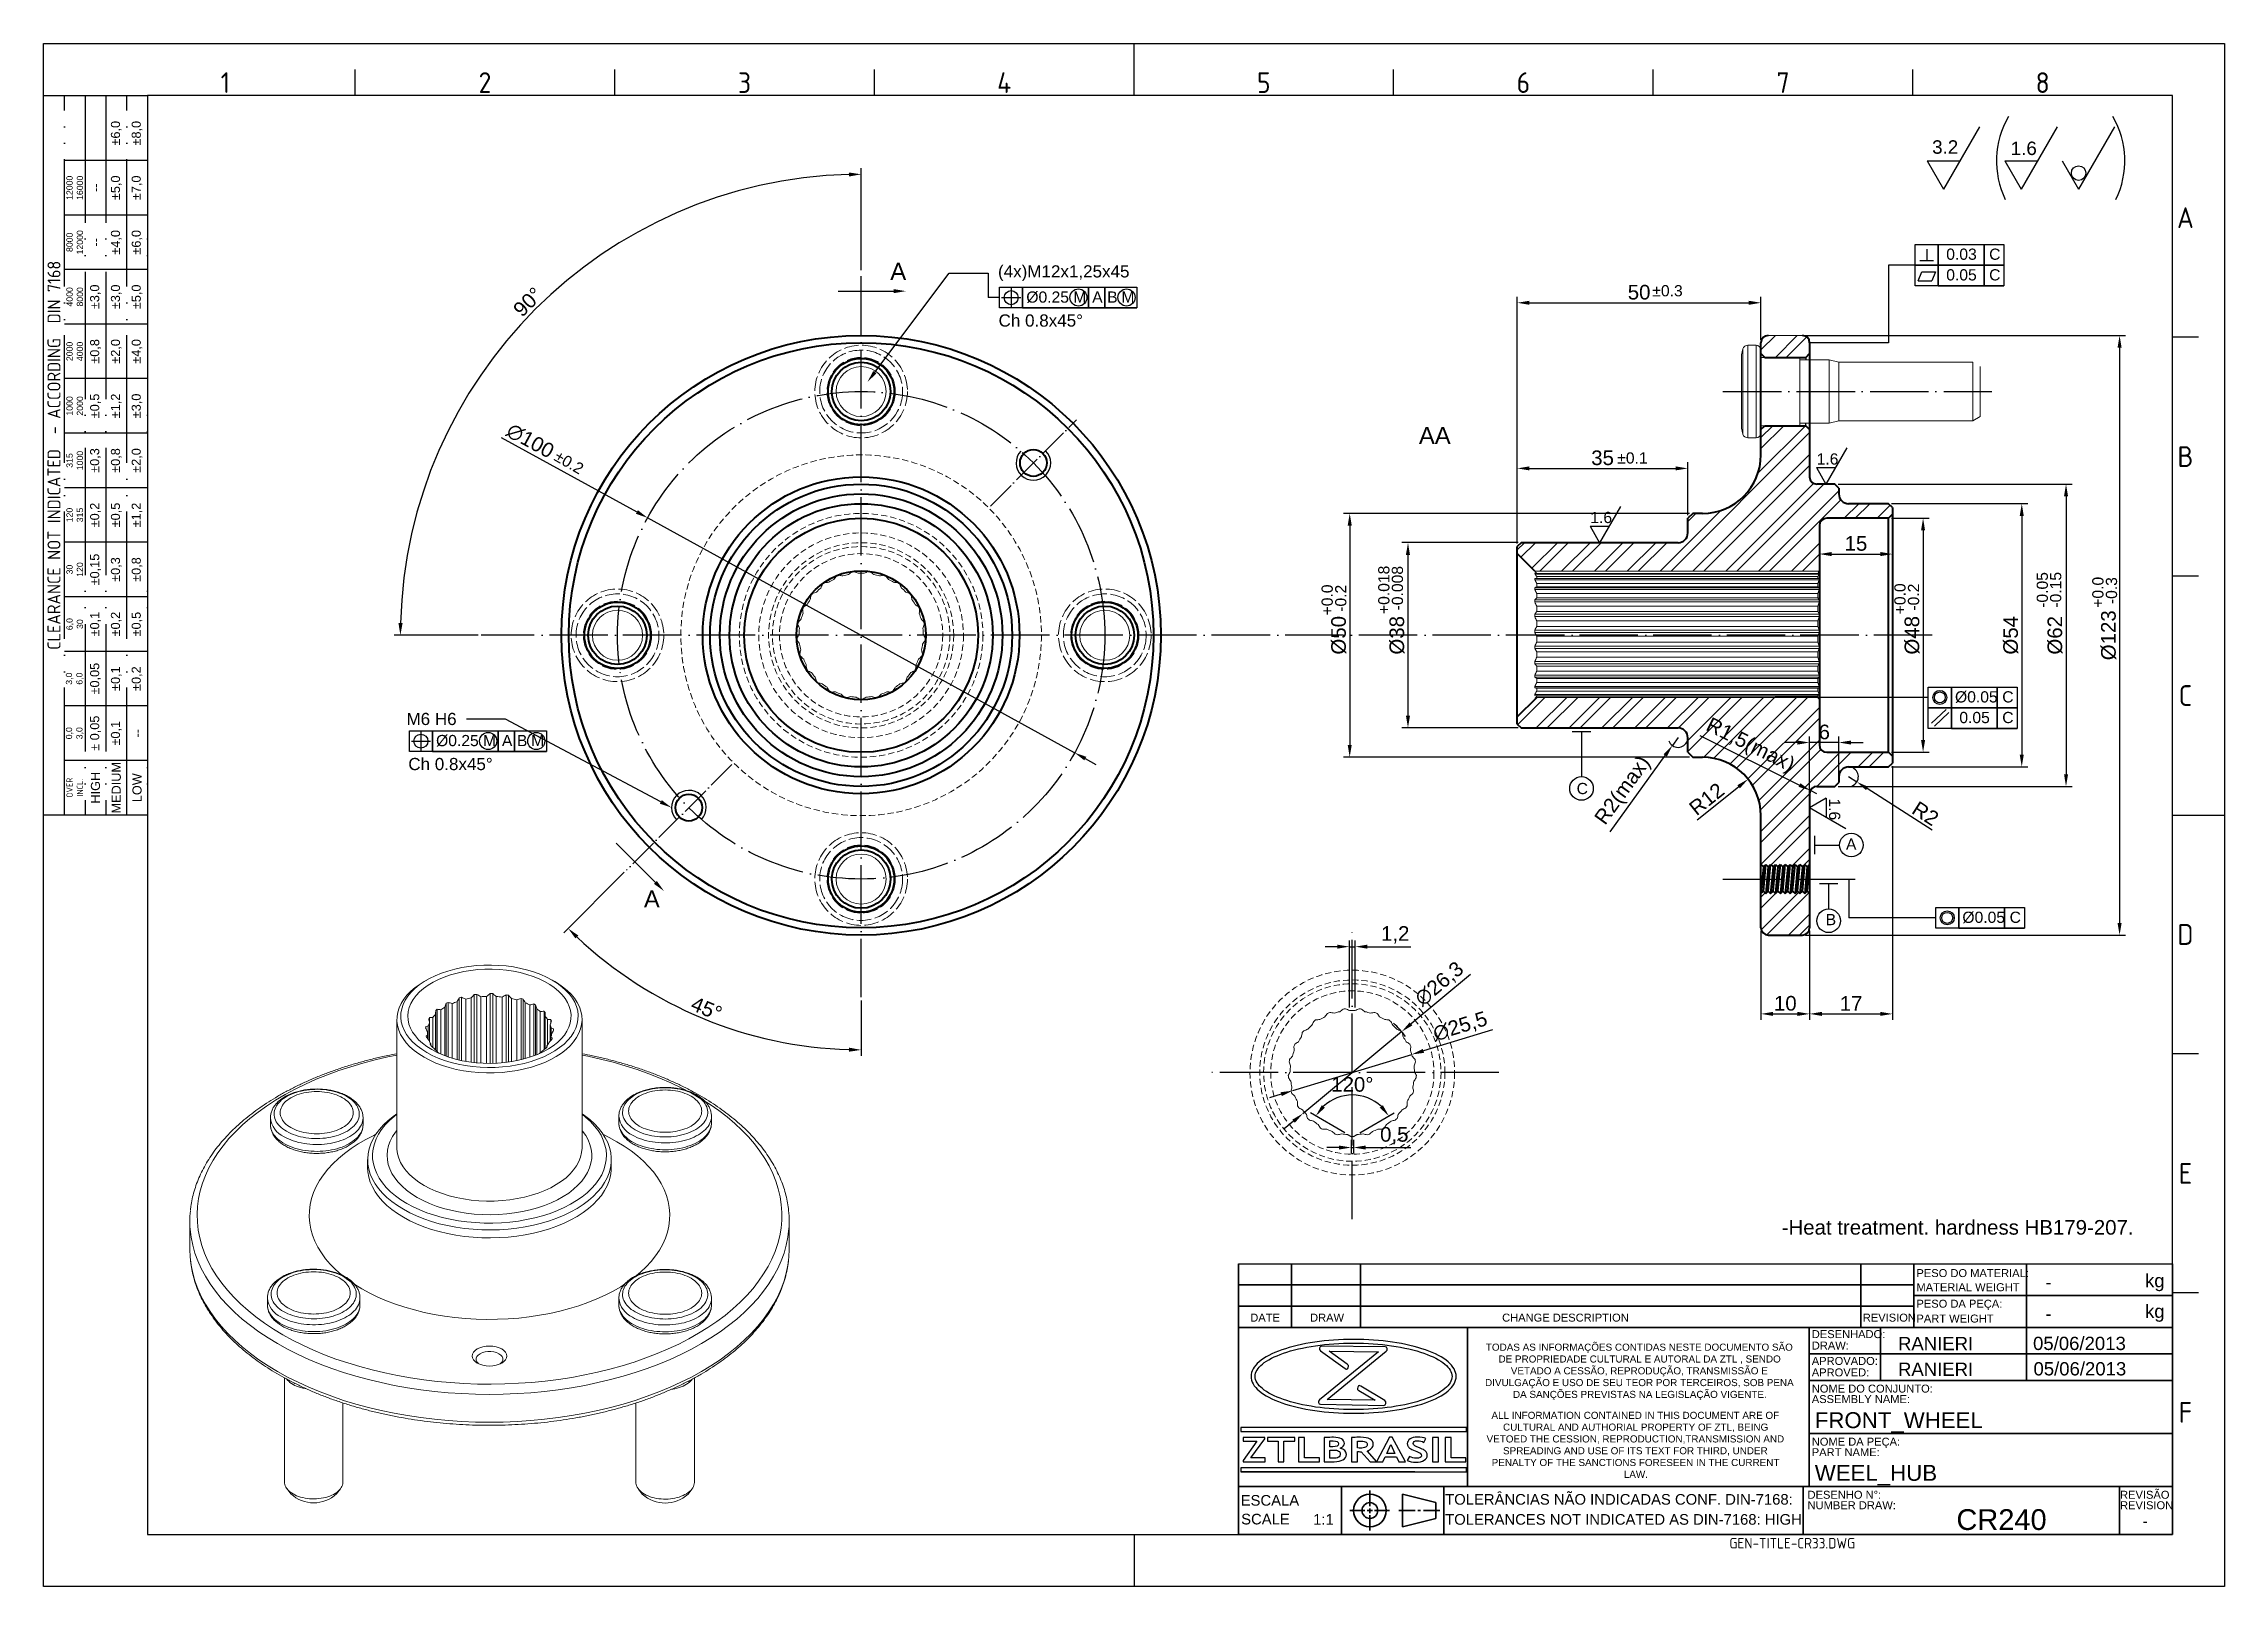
# Model space of a CAD drawing. Header units: millimetres. Extents: x 2429 to 2877, y 1091 to 1407.
import ezdxf
from ezdxf import colors
from ezdxf.entities.mleader import LeaderData, LeaderLine
from ezdxf.enums import TextEntityAlignment as Align
from ezdxf.math import Vec2, Vec3

# ---------------------------------------------------------------- set-up
doc = ezdxf.new("R2010")
doc.units = ezdxf.units.MM
for name, pattern in [('ACAD_ISO02W100', [15, 12, -3]), ('ACAD_ISO04W100', [30, 24, -3, 0, -3]), ('ACAD_ISO05W100', [33, 24, -3, 0, -3, 0, -3]), ('HIDDEN', [1.905, 1.27, -0.635])]:
    doc.linetypes.add(name, pattern=pattern)
for name, color, linetype, lineweight in [('AM_0', 7, 'Continuous', 40), ('AM_4', 1, 'ACAD_ISO04W100', 25), ('AM_5', 3, 'Continuous', 25), ('AM_8', 40, 'ACAD_ISO02W100', 35), ('AM_BOR', 2, 'ACAD_ISO05W100', 35)]:
    doc.layers.add(name, color=color, linetype=linetype, lineweight=lineweight)
doc.layers.add('Camada 1', color=7, linetype='Continuous')
doc.styles.add('ACISOTS', font='isocp.shx', dxfattribs={"height": 1})
doc.styles.get("Standard").update_dxf_attribs({"font": 'arial.ttf'})
doc.dimstyles.new('ISO-25', dxfattribs={"dimtxt": 3, "dimasz": 2.5, "dimexe": 1.25, "dimexo": 0.625, "dimtad": 1, "dimtxsty": 'Standard', "dimcen": 2.5, "dimadec": 0, "dimazin": 0, "dimtfac": 1, "dimtmove": 0, "dimatfit": 3, "dimfxl": 1, "dimarcsym": 0})

msp = doc.modelspace()

# ---------------------------------------------------------------- texts
at = {"insert": (2785.732, 1166.146), "char_height": 3, "width": 73.62749, "attachment_point": 1}
msp.add_mtext('-Heat treatment. hardness HB179-207.', dxfattribs=at)
at = {"color": 0, "linetype": 'Continuous', "char_height": 1.452, "attachment_point": 1}
for s, insert in [('\\pi0.40137;TODAS AS INFORMAÇÕES CONTIDAS NESTE DOCUMENTO SÃO \\P\\pi2.9889;DE PROPRIEDADE CULTURAL E AUTORAL DA ZTL , SENDO \\P\\pi5.5165;VETADO A CESSÃO, REPRODUÇÃO, TRANSMISSÃO E \\P\\pi0.23646;DIVULGAÇÃO E USO DE SEU TEOR POR TERCEIROS, SOB PENA \\P\\pi5.9598;DA SANÇÕES PREVISTAS NA LEGISLAÇÃO VIGENTE.', (2724.624, 1140.788)), ('\\pi2.3521;ALL INFORMATION CONTAINED IN THIS DOCUMENT ARE OF \\P\\pi4.7272;CULTURAL AND AUTHORIAL PROPERTY OF ZTL, BEING  \\P\\pi1.3482;VETOED THE CESSION, REPRODUCTION,TRANSMISSION AND \\P\\pi4.7301;SPREADING AND USE OF ITS TEXT FOR THIRD, UNDER \\P\\pi2.4026;PENALTY OF THE SANCTIONS FORESEEN IN THE CURRENT \\P\\pi29.515;LAW.', (2723.816, 1126.812))]:
    msp.add_mtext_dynamic_manual_height_columns(s, width=63.66463, gutter_width=12.5, heights=[0], dxfattribs=dict(at, insert=insert))
at = {"layer": 'AM_5'}
for s, width, insert, char_height, attachment_point in [('3.2', 18.23779, (2816.606, 1387.641), 2.76, 1), ('1.6', 18.23779, (2832.727, 1387.374), 2.76, 1), (' 0.03', 18.23779, (2818.612, 1365.425), 2.3, 1), ('C', 18.23779, (2828.307, 1365.425), 2.3, 1), ('A', 12.46166, (2602.802, 1359.013), 3.5, 7), (' 0.05', 18.23779, (2818.612, 1361.19), 2.3, 1), ('C', 18.23779, (2828.307, 1361.19), 2.3, 1), ('%%C0.25', 18.23779, (2630.718, 1356.63), 2.3, 1), ('M', 18.23779, (2640.359, 1356.63), 2.3, 1), ('A', 18.23779, (2644.234, 1356.63), 2.3, 1), ('B', 18.23779, (2647.308, 1356.63), 2.3, 1), ('M', 18.23779, (2650.228, 1356.63), 2.3, 1), ('%%P0.3', 18.23779, (2759.185, 1357.93), 2.3, 1), ('AA', 12.46166, (2711.28, 1328.837), 3.5, 1), ('%%P0.1', 18.23779, (2751.987, 1323.62), 2.3, 1), ('1.6', 18.23779, (2792.906, 1323.418), 2.3, 1), ('1.6', 18.23779, (2746.456, 1311.418), 2.3, 1), ('%%C0.05', 18.23779, (2821.299, 1274.616), 2.3, 1), ('C', 18.23779, (2830.994, 1274.616), 2.3, 1), (' 0.05', 18.23779, (2821.299, 1270.381), 2.3, 1), ('C', 18.23779, (2830.994, 1270.381), 2.3, 1), ('%%C0.25', 18.23779, (2509.584, 1265.653), 2.3, 1), ('M', 18.23779, (2519.225, 1265.653), 2.3, 1), ('A', 18.23779, (2523.1, 1265.653), 2.3, 1), ('B', 18.23779, (2526.174, 1265.653), 2.3, 1), ('M', 18.23779, (2529.093, 1265.653), 2.3, 1), ('C', 18.23779, (2743.655, 1255.815), 2.3, 1), ('A', 18.23779, (2798.925, 1244.413), 2.3, 1), ('A', 12.46166, (2552.23, 1233.761), 3.5, 1), ('B', 18.23779, (2794.764, 1228.933), 2.3, 1), ('%%C0.05', 18.23779, (2822.812, 1229.402), 2.3, 1), ('C', 18.23779, (2832.507, 1229.402), 2.3, 1)]:
    msp.add_mtext_dynamic_manual_height_columns(s, width=width, gutter_width=12.5, heights=[0], dxfattribs=dict(at, insert=insert, char_height=char_height, attachment_point=attachment_point))
at = {"layer": 'AM_5', "color": 3, "char_height": 2.5, "attachment_point": 1}
for insert in [(2625.022, 1351.916), (2503.888, 1260.939)]:
    msp.add_mtext_dynamic_manual_height_columns('Ch 0.8x45%%D', width=40.20612, gutter_width=12.5, heights=[0], dxfattribs=dict(at, insert=insert))
at = {"layer": 'AM_5', "char_height": 2.3, "attachment_point": 1}
for s, insert, rotation in [('%%P0.2', (2534.752, 1324.115), 330.0839), ('+0.018', (2702.93, 1290.461), 90), ('-0.008', (2705.718, 1291.206), 90), ('-0.05', (2838.058, 1291.739), 90), ('-0.15', (2840.803, 1291.769), 90), ('+0.0', (2849.467, 1291.748), 90), ('-0.3', (2852.255, 1292.492), 90), ('+0.0', (2691.305, 1290.179), 90), ('-0.2', (2694.093, 1290.924), 90), ('+0.0', (2808.846, 1290.41), 90), ('-0.2', (2811.634, 1291.155), 90), ('1.6', (2797.754, 1252.629), 270)]:
    msp.add_mtext_dynamic_manual_height_columns(s, width=18.23779, gutter_width=12.5, heights=[0], dxfattribs=dict(at, insert=insert, rotation=rotation))
at = {"layer": 'AM_8', "color": 0, "linetype": 'Continuous'}
for s, height, p in [('PESO DO MATERIAL:', 1.6335, (2813.382, 1154.445)), ('kg', 2.7225, (2860.298, 1152.357)), ('MATERIAL WEIGHT', 1.6335, (2813.382, 1151.552)), ('DATE', 1.6335, (2676.673, 1145.31)), ('DRAW', 1.6335, (2688.945, 1145.31)), ('CHANGE DESCRIPTION', 1.6335, (2728.36, 1145.31)), ('REVISION', 1.6335, (2802.375, 1145.31)), ('PESO DA PEÇA:', 1.6335, (2813.382, 1148.167)), ('PART WEIGHT', 1.6335, (2813.382, 1145.119)), ('kg', 2.7225, (2860.298, 1146.076)), ('DESENHADO:', 1.6335, (2791.906, 1141.925)), ('APROVADO:', 1.6335, (2791.906, 1136.423)), ('DRAW:', 1.6335, (2791.906, 1139.575)), ('APROVED:', 1.6335, (2791.906, 1134.074)), ('NOME DO CONJUNTO:', 1.6335, (2791.906, 1130.75)), ('ASSEMBLY NAME:', 1.6335, (2791.906, 1128.599)), ('NOME DA PEÇA:', 1.6335, (2791.906, 1119.86)), ('PART NAME:', 1.6335, (2791.906, 1117.709)), ('TOLERÂNCIAS NÃO INDICADAS CONF. DIN-7168:', 2.178, (2716.667, 1107.756)), ('DESENHO N%%d:', 1.6335, (2791.037, 1108.97)), ('REVISÃO', 1.6335, (2855.172, 1108.97)), ('SCALE', 2.178, (2674.807, 1103.704)), ('ESCALA', 2.178, (2674.705, 1107.553)), ('1:1', 2.178, (2689.573, 1103.645)), ('TOLERANCES NOT INDICATED AS DIN-7168: HIGH', 2.178, (2716.667, 1103.645)), ('NUMBER DRAW:', 1.6335, (2791.037, 1106.819)), ('REVISION', 1.6335, (2855.172, 1106.819))]:
    msp.add_text(s, height=height, dxfattribs=at).set_placement(p)
for p in [(2839.856, 1153.409), (2839.856, 1146.93)]:
    msp.add_attdef('-', text='', height=2.723, dxfattribs=at).set_placement(p, align=Align.MIDDLE_LEFT)
for tag, p, height in [('RANIERI', (2809.601, 1139.446), 2.723), ('05/06/2013', (2837.316, 1139.478), 2.723), ('RANIERI', (2809.599, 1134.178), 2.723), ('05/06/2013', (2837.404, 1134.268), 2.723), ('FRONT_WHEEL', (2792.521, 1123.459), 3.267), ('WEEL_HUB', (2792.521, 1112.652), 3.267), ('CR240', (2821.59, 1102.564), 4.259)]:
    msp.add_attdef(tag, p, '', height=height, dxfattribs=at)
at = {"layer": 'AM_8', "color": 0, "linetype": 'Continuous', "style": 'ACISOTS'}
msp.add_attdef('GEN-TITLE-CR33.DWG', (2774.997, 1098.763), '', height=2.178, dxfattribs=at)
at = {"layer": 'AM_8', "color": 0, "linetype": 'Continuous'}
msp.add_attdef('-', text='', height=2.13, dxfattribs=at).set_placement((2860.326, 1104.363), align=Align.MIDDLE_CENTER)

# ---------------------------------------------------------------- blocks, each defined once
blk = doc.blocks.new('A3 ZTL')
for p, q in [((19.57, 280.82), (19.57, 9.78)), ((401.17, 280.82), (19.57, 280.82)), ((401.17, 9.78), (401.17, 280.82)), ((19.57, 9.78), (401.17, 9.78))]:
    blk.add_line(p, q)
at = {"layer": 'AM_BOR', "color": 135, "linetype": 'Continuous', "lineweight": 25}
for p, q in [((0, 0), (0, 290.61)), ((0, 290.61), (410.96, 290.61)), ((410.96, 290.61), (410.96, 0)), ((410.96, 0), (0, 0))]:
    blk.add_line(p, q, dxfattribs=at)
at = {"layer": 'AM_BOR', "color": 135, "lineweight": 25}
for p, q in [((205.48, 280.82), (205.48, 290.61)), ((58.71, 280.82), (58.71, 285.71)), ((107.63, 280.82), (107.63, 285.71)), ((156.56, 280.82), (156.56, 285.71)), ((254.4, 280.82), (254.4, 285.71)), ((303.33, 280.82), (303.33, 285.71)), ((352.25, 280.82), (352.25, 285.71)), ((3.91, 145.3), (3.91, 280.82)), ((7.83, 280.82), (7.83, 145.3)), ((11.74, 280.82), (11.74, 145.3)), ((15.66, 145.3), (15.66, 280.82)), ((19.57, 268.59), (3.91, 268.59)), ((19.57, 258.32), (3.91, 258.32)), ((19.57, 248.04), (3.91, 248.04)), ((19.57, 237.77), (3.91, 237.77)), ((406.07, 235.32), (401.17, 235.32)), ((19.57, 227.5), (3.91, 227.5)), ((19.57, 217.22), (3.91, 217.22)), ((19.57, 206.95), (3.91, 206.95)), ((19.57, 196.67), (3.91, 196.67)), ((406.07, 190.31), (401.17, 190.31)), ((19.57, 186.4), (3.91, 186.4)), ((19.57, 176.13), (3.91, 176.13)), ((19.57, 165.85), (3.91, 165.85)), ((19.57, 155.58), (3.91, 155.58)), ((401.17, 145.3), (410.96, 145.3)), ((406.07, 100.29), (401.17, 100.29)), ((406.07, 55.28), (401.17, 55.28)), ((205.48, 9.78), (205.48, 0))]:
    blk.add_line(p, q, dxfattribs=at)
blk.add_lwpolyline([(19.57, 145.3), (0, 145.3), (0, 280.82), (19.57, 280.82)], close=True, dxfattribs=at)
at = {"layer": 'AM_BOR', "color": 135, "lineweight": 25, "style": 'ACISOTS'}
for s, p in [('1', (34.25, 283.27)), ('2', (83.17, 283.27)), ('3', (132.09, 283.27)), ('4', (181.02, 283.27)), ('5', (229.94, 283.27)), ('6', (278.86, 283.27)), ('7', (327.79, 283.27)), ('8', (376.71, 283.27)), ('A', (403.62, 257.83)), ('B', (403.62, 212.82)), ('C', (403.62, 167.81)), ('D', (403.62, 122.8)), ('E', (403.62, 77.79)), ('F', (403.62, 32.78))]:
    blk.add_text(s, height=3.91, dxfattribs=at).set_placement(p, align=Align.MIDDLE)
at = {"layer": 'AM_BOR', "color": 135, "lineweight": 25, "attachment_point": 5, "rotation": 90}
for s, insert, char_height, width in [('±6,0', (13.7, 273.73), 1.712, 10.274), ('±8,0', (17.61, 273.73), 1.712, 10.274), ('12000\\P16000', (5.87, 263.45), 1.174, 10.274), ('--', (9.78, 263.45), 1.712, 10.274), ('±5,0', (13.7, 263.45), 1.712, 10.274), ('±7,0', (17.61, 263.45), 1.712, 10.274), ('8000\\P12000', (5.87, 253.18), 1.174, 10.274), ('±4,0', (13.7, 253.18), 1.712, 10.274), ('±6,0', (17.61, 253.18), 1.712, 10.274), ('--', (9.78, 253.18), 1.712, 10.274), ('{\\Fisocp.shx|c0;CLEARANCE NOT INDICATED  - ACCORDING  DIN 7168}', (1.96, 213.06), 2.4462, 135.5186), ('4000\\P8000', (5.87, 242.91), 1.174, 10.274), ('±3,0', (9.78, 242.91), 1.712, 10.274), ('±3,0', (13.7, 242.91), 1.712, 10.274), ('±5,0', (17.61, 242.91), 1.712, 10.274), ('2000\\P4000', (5.87, 232.63), 1.174, 10.274), ('±0,8', (9.78, 232.63), 1.712, 10.274), ('±2,0', (13.7, 232.63), 1.712, 10.274), ('±4,0', (17.61, 232.63), 1.712, 10.274), ('1000\\P2000', (5.87, 222.36), 1.174, 10.274), ('±0,5', (9.78, 222.36), 1.712, 10.274), ('±1,2', (13.7, 222.36), 1.712, 10.274), ('±3,0', (17.61, 222.36), 1.712, 10.274), ('315\\P1000', (5.87, 212.08), 1.174, 10.274), ('±0,3', (9.78, 212.08), 1.712, 10.274), ('±0,8', (13.7, 212.08), 1.712, 10.274), ('±2,0', (17.61, 212.08), 1.712, 10.274), ('120\\P315', (5.87, 201.81), 1.174, 10.274), ('±0,2', (9.78, 201.81), 1.712, 10.274), ('±0,5', (13.7, 201.81), 1.712, 10.274), ('±1,2', (17.61, 201.81), 1.712, 10.274), ('±0,15', (9.78, 191.54), 1.712, 10.274), ('±0,3', (13.7, 191.54), 1.712, 10.274), ('±0,8', (17.61, 191.54), 1.712, 10.274), ('30\\P120', (5.87, 191.54), 1.174, 10.274), ('6,0\\P30', (5.87, 181.26), 1.174, 10.274), ('±0,1', (9.78, 181.26), 1.712, 10.274), ('±0,2', (13.7, 181.26), 1.712, 10.274), ('±0,5', (17.61, 181.26), 1.712, 10.274), ('±0,05', (9.78, 170.99), 1.712, 10.274), ('±0,1', (13.7, 170.99), 1.712, 10.274), ('±0,2', (17.61, 170.99), 1.712, 10.274), ('3,0\\P6,0', (5.87, 170.99), 1.174, 10.274), ('0,0\\P3,0', (5.87, 160.71), 1.174, 10.274), ('± 0,05', (9.78, 160.71), 1.712, 10.274), ('\\pt4.69206;±0,1', (13.7, 160.71), 1.7123, 10.274), ('--', (17.61, 160.71), 1.712, 10.274), ('{\\Fisocp.shx|c0;OVER\\PINCL.}', (5.87, 150.44), 1.1742, 10.274), ('HIGH', (9.78, 150.44), 1.712, 10.274), ('MEDIUM', (13.7, 150.44), 1.712, 10.274), ('LOW', (17.61, 150.44), 1.712, 10.274)]:
    blk.add_mtext(s, dxfattribs=dict(at, insert=insert, char_height=char_height, width=width))
blk = doc.blocks.new('*D48')
at = {"layer": 'AM_5', "color": 0, "lineweight": -2, "transparency": 16777216}
for p, q in [((2522.96, 1326.7), (2550.81, 1311.39)), ((2640.63, 1262.01), (2553, 1310.18)), ((2642.82, 1260.8), (2645.01, 1259.6))]:
    blk.add_line(p, q, dxfattribs=at)
at = {"layer": 'AM_5', "color": 0, "transparency": 16777216}
for points in [[(2551.01, 1311.75), (2550.61, 1311.02), (2553, 1310.18)], [(2643.02, 1261.17), (2642.62, 1260.44), (2640.63, 1262.01)]]:
    blk.add_solid(points, dxfattribs=at)
at = {"layer": 'Defpoints', "color": 0, "transparency": 16777216}
for p in [(2553, 1310.18), (2640.63, 1262.01)]:
    blk.add_point(p, dxfattribs=at)
at = {"layer": 'AM_5', "color": 0, "transparency": 16777216, "insert": (2528.92, 1325.98), "char_height": 3, "attachment_point": 5, "rotation": 331.2004}
blk.add_mtext('∅100', dxfattribs=at)
blk = doc.blocks.new('*D49')
at = {"layer": 'AM_5', "color": 0, "lineweight": -2, "transparency": 16777216}
for p, q in [((2596.82, 1360.98), (2596.82, 1381.91)), ((2518.21, 1286.1), (2501.01, 1286.1))]:
    blk.add_line(p, q, dxfattribs=at)
blk.add_arc((2596.82, 1286.1), 94.56, 91.5149, 178.4851, dxfattribs=at)
at = {"layer": 'AM_5', "color": 0, "transparency": 16777216}
for points in [[(2594.31, 1381.04), (2594.32, 1380.21), (2596.82, 1380.66)], [(2502.71, 1288.59), (2501.87, 1288.6), (2502.26, 1286.1)]]:
    blk.add_solid(points, dxfattribs=at)
at = {"layer": 'Defpoints', "color": 0, "transparency": 16777216}
for p in [(2549.54, 1367.99), (2596.82, 1360.36), (2518.83, 1286.1), (2816.64, 1286.1), (2596.82, 1211.84)]:
    blk.add_point(p, dxfattribs=at)
at = {"layer": 'AM_5', "color": 0, "transparency": 16777216, "insert": (2528.43, 1354.48), "char_height": 3, "attachment_point": 5, "rotation": 45}
blk.add_mtext('90°', dxfattribs=at)
blk = doc.blocks.new('*D50')
at = {"layer": 'AM_5', "color": 0, "lineweight": -2, "transparency": 16777216}
for p, q in [((2548.21, 1237.49), (2535.8, 1225.08)), ((2596.82, 1211.21), (2596.82, 1199.8))]:
    blk.add_line(p, q, dxfattribs=at)
blk.add_arc((2596.82, 1286.1), 85.04, 226.6844, 268.3156, dxfattribs=at)
at = {"layer": 'AM_5', "color": 0, "transparency": 16777216}
for points in [[(2538.19, 1223.92), (2538.77, 1224.52), (2536.68, 1225.96)], [(2594.32, 1201.51), (2594.31, 1200.67), (2596.82, 1201.05)]]:
    blk.add_solid(points, dxfattribs=at)
at = {"layer": 'Defpoints', "color": 0, "transparency": 16777216}
for p in [(2596.82, 1360.36), (2570.3, 1259.58), (2548.65, 1237.93), (2554.3, 1212.45), (2596.82, 1211.84)]:
    blk.add_point(p, dxfattribs=at)
at = {"layer": 'AM_5', "color": 0, "transparency": 16777216, "insert": (2565.1, 1209.51), "char_height": 3, "attachment_point": 5, "rotation": 337.5}
blk.add_mtext('45°', dxfattribs=at)
blk = doc.blocks.new('*D51')
at = {"layer": 'AM_5', "color": 0, "lineweight": -2, "transparency": 16777216}
for p, q in [((2790.59, 1347.6), (2856.32, 1347.6)), ((2855.07, 1345.1), (2855.07, 1227.1)), ((2790.59, 1224.6), (2856.32, 1224.6))]:
    blk.add_line(p, q, dxfattribs=at)
at = {"layer": 'AM_5', "color": 0, "transparency": 16777216}
for points in [[(2854.66, 1345.1), (2855.49, 1345.1), (2855.07, 1347.6)], [(2854.66, 1227.1), (2855.49, 1227.1), (2855.07, 1224.6)]]:
    blk.add_solid(points, dxfattribs=at)
at = {"layer": 'Defpoints', "color": 0, "transparency": 16777216}
for p in [(2789.97, 1347.6), (2789.97, 1224.6), (2855.07, 1224.6)]:
    blk.add_point(p, dxfattribs=at)
at = {"layer": 'AM_5', "color": 0, "transparency": 16777216, "insert": (2852.83, 1286.1), "char_height": 3, "attachment_point": 5, "rotation": 90}
blk.add_mtext('%%C123', dxfattribs=at)
blk = doc.blocks.new('*D52')
at = {"layer": 'AM_5', "color": 0, "lineweight": -2, "transparency": 16777216}
for p, q in [((2797.29, 1317.1), (2845.33, 1317.1)), ((2844.08, 1314.6), (2844.08, 1257.6)), ((2797.29, 1255.1), (2845.33, 1255.1))]:
    blk.add_line(p, q, dxfattribs=at)
at = {"layer": 'AM_5', "color": 0, "transparency": 16777216}
for points in [[(2843.67, 1314.6), (2844.5, 1314.6), (2844.08, 1317.1)], [(2843.67, 1257.6), (2844.5, 1257.6), (2844.08, 1255.1)]]:
    blk.add_solid(points, dxfattribs=at)
at = {"layer": 'Defpoints', "color": 0, "transparency": 16777216}
for p in [(2796.67, 1317.1), (2796.67, 1255.1), (2844.08, 1255.1)]:
    blk.add_point(p, dxfattribs=at)
at = {"layer": 'AM_5', "color": 0, "transparency": 16777216, "insert": (2841.84, 1286.1), "char_height": 3, "attachment_point": 5, "rotation": 90}
blk.add_mtext('%%c62', dxfattribs=at)
blk = doc.blocks.new('*D53')
at = {"layer": 'AM_5', "color": 0, "lineweight": -2, "transparency": 16777216}
for p, q in [((2808.29, 1313.1), (2836.25, 1313.1)), ((2835, 1310.6), (2835, 1261.6)), ((2808.29, 1259.1), (2836.25, 1259.1))]:
    blk.add_line(p, q, dxfattribs=at)
at = {"layer": 'AM_5', "color": 0, "transparency": 16777216}
for points in [[(2834.58, 1310.6), (2835.41, 1310.6), (2835, 1313.1)], [(2834.58, 1261.6), (2835.41, 1261.6), (2835, 1259.1)]]:
    blk.add_solid(points, dxfattribs=at)
at = {"layer": 'Defpoints', "color": 0, "transparency": 16777216}
for p in [(2807.67, 1313.1), (2807.67, 1259.1), (2835, 1259.1)]:
    blk.add_point(p, dxfattribs=at)
at = {"layer": 'AM_5', "color": 0, "transparency": 16777216, "insert": (2832.76, 1286.1), "char_height": 3, "attachment_point": 5, "rotation": 90}
blk.add_mtext('%%c54', dxfattribs=at)
blk = doc.blocks.new('*D54')
at = {"layer": 'AM_5', "color": 0, "lineweight": -2, "transparency": 16777216}
for p, q in [((2808.29, 1310.1), (2816, 1310.1)), ((2814.75, 1307.6), (2814.75, 1264.6)), ((2808.29, 1262.1), (2816, 1262.1))]:
    blk.add_line(p, q, dxfattribs=at)
at = {"layer": 'AM_5', "color": 0, "transparency": 16777216}
for points in [[(2814.33, 1307.6), (2815.16, 1307.6), (2814.75, 1310.1)], [(2814.33, 1264.6), (2815.16, 1264.6), (2814.75, 1262.1)]]:
    blk.add_solid(points, dxfattribs=at)
at = {"layer": 'Defpoints', "color": 0, "transparency": 16777216}
for p in [(2807.67, 1310.1), (2807.67, 1262.1), (2814.75, 1262.1)]:
    blk.add_point(p, dxfattribs=at)
at = {"layer": 'AM_5', "color": 0, "transparency": 16777216, "insert": (2812.51, 1286.1), "char_height": 3, "attachment_point": 5, "rotation": 90}
blk.add_mtext('%%c48', dxfattribs=at)
blk = doc.blocks.new('*D55')
at = {"layer": 'AM_5', "color": 0, "lineweight": -2, "transparency": 16777216}
for p, q in [((2793.47, 1299.97), (2793.47, 1304.01)), ((2795.97, 1302.76), (2805.97, 1302.76)), ((2808.47, 1303.38), (2808.47, 1304.01))]:
    blk.add_line(p, q, dxfattribs=at)
at = {"layer": 'AM_5', "color": 0, "transparency": 16777216}
for points in [[(2795.97, 1303.18), (2795.97, 1302.34), (2793.47, 1302.76)], [(2805.97, 1303.18), (2805.97, 1302.34), (2808.47, 1302.76)]]:
    blk.add_solid(points, dxfattribs=at)
at = {"layer": 'Defpoints', "color": 0, "transparency": 16777216}
for p in [(2808.47, 1302.76), (2808.47, 1302.76), (2793.47, 1299.35)]:
    blk.add_point(p, dxfattribs=at)
at = {"layer": 'AM_5', "color": 0, "transparency": 16777216, "insert": (2800.97, 1304.92), "char_height": 3, "attachment_point": 5}
blk.add_mtext('15', dxfattribs=at)
blk = doc.blocks.new('*D56')
at = {"layer": 'AM_5', "color": 0, "lineweight": -2, "transparency": 16777216}
for p, q in [((2808.47, 1259.27), (2808.47, 1207.18)), ((2791.47, 1225.47), (2791.47, 1207.18)), ((2793.97, 1208.43), (2805.97, 1208.43))]:
    blk.add_line(p, q, dxfattribs=at)
at = {"layer": 'AM_5', "color": 0, "transparency": 16777216}
for points in [[(2793.97, 1208.85), (2793.97, 1208.02), (2791.47, 1208.43)], [(2805.97, 1208.85), (2805.97, 1208.02), (2808.47, 1208.43)]]:
    blk.add_solid(points, dxfattribs=at)
at = {"layer": 'Defpoints', "color": 0, "transparency": 16777216}
for p in [(2808.47, 1259.9), (2791.47, 1226.1), (2808.47, 1208.43)]:
    blk.add_point(p, dxfattribs=at)
at = {"layer": 'AM_5', "color": 0, "transparency": 16777216, "insert": (2799.97, 1210.57), "char_height": 3, "attachment_point": 5}
blk.add_mtext('17', dxfattribs=at)
blk = doc.blocks.new('*D57')
at = {"layer": 'AM_5', "color": 0, "lineweight": -2, "transparency": 16777216}
for p, q in [((2781.47, 1225.47), (2781.47, 1207.18)), ((2791.47, 1225.47), (2791.47, 1207.18)), ((2783.97, 1208.43), (2788.97, 1208.43))]:
    blk.add_line(p, q, dxfattribs=at)
at = {"layer": 'AM_5', "color": 0, "transparency": 16777216}
for points in [[(2783.97, 1208.85), (2783.97, 1208.02), (2781.47, 1208.43)], [(2788.97, 1208.85), (2788.97, 1208.02), (2791.47, 1208.43)]]:
    blk.add_solid(points, dxfattribs=at)
at = {"layer": 'Defpoints', "color": 0, "transparency": 16777216}
for p in [(2781.47, 1226.1), (2791.47, 1226.1), (2791.47, 1208.43)]:
    blk.add_point(p, dxfattribs=at)
at = {"layer": 'AM_5', "color": 0, "transparency": 16777216, "insert": (2786.47, 1210.59), "char_height": 3, "attachment_point": 5}
blk.add_mtext('10', dxfattribs=at)
blk = doc.blocks.new('*D58')
at = {"layer": 'AM_5', "color": 0, "lineweight": -2, "transparency": 16777216}
for p, q in [((2788.97, 1264.1), (2786.47, 1264.1)), ((2791.47, 1226.72), (2791.47, 1265.35)), ((2797.47, 1264.1), (2791.47, 1264.1)), ((2797.47, 1256.52), (2797.47, 1265.35)), ((2799.97, 1264.1), (2802.47, 1264.1))]:
    blk.add_line(p, q, dxfattribs=at)
at = {"layer": 'AM_5', "color": 0, "transparency": 16777216}
for points in [[(2788.97, 1264.51), (2788.97, 1263.68), (2791.47, 1264.1)], [(2799.97, 1264.51), (2799.97, 1263.68), (2797.47, 1264.1)]]:
    blk.add_solid(points, dxfattribs=at)
at = {"layer": 'Defpoints', "color": 0, "transparency": 16777216}
for p in [(2791.47, 1264.1), (2797.47, 1255.9), (2791.47, 1226.1)]:
    blk.add_point(p, dxfattribs=at)
at = {"layer": 'AM_5', "color": 0, "transparency": 16777216, "insert": (2794.47, 1266.25), "char_height": 3, "attachment_point": 5}
blk.add_mtext('6', dxfattribs=at)
blk = doc.blocks.new('*D59')
at = {"layer": 'AM_5', "color": 0, "lineweight": -2, "transparency": 16777216}
for p, q in [((2799.47, 1257.1), (2801.15, 1256.02)), ((2816.64, 1246.12), (2803.26, 1254.67))]:
    blk.add_line(p, q, dxfattribs=at)
blk.add_arc((2799.47, 1257.1), 2, 291.5961, 72.0951, dxfattribs=at)
at = {"layer": 'AM_5', "color": 0, "transparency": 16777216}
blk.add_solid([(2803.49, 1255.02), (2803.04, 1254.32), (2801.15, 1256.02)], dxfattribs=at)
at = {"layer": 'Defpoints', "color": 0, "transparency": 16777216}
for p in [(2799.47, 1257.1), (2801.15, 1256.02)]:
    blk.add_point(p, dxfattribs=at)
at = {"layer": 'AM_5', "color": 0, "transparency": 16777216, "insert": (2815.24, 1249.54), "char_height": 3, "attachment_point": 5, "rotation": 327.406}
blk.add_mtext('R2', dxfattribs=at)
blk = doc.blocks.new('*D60')
at = {"layer": 'AM_5', "color": 0, "lineweight": -2, "transparency": 16777216}
for p, q in [((2768.94, 1265.54), (2789.39, 1255.38)), ((2792.97, 1253.6), (2791.63, 1254.26))]:
    blk.add_line(p, q, dxfattribs=at)
at = {"layer": 'AM_5', "color": 0, "transparency": 16777216}
blk.add_solid([(2789.57, 1255.75), (2789.2, 1255), (2791.63, 1254.26)], dxfattribs=at)
at = {"layer": 'Defpoints', "color": 0, "transparency": 16777216}
for p in [(2791.63, 1254.26), (2792.97, 1253.6)]:
    blk.add_point(p, dxfattribs=at)
at = {"layer": 'AM_5', "color": 0, "transparency": 16777216, "insert": (2779.2, 1263.34), "char_height": 3, "attachment_point": 5, "rotation": 333.5618}
blk.add_mtext('R1,5(max)', dxfattribs=at)
blk = doc.blocks.new('*D61')
at = {"layer": 'AM_5', "color": 0, "lineweight": -2, "transparency": 16777216}
blk.add_line((2768.39, 1248.23), (2776.89, 1255.03), dxfattribs=at)
at = {"layer": 'AM_5', "color": 0, "transparency": 16777216}
blk.add_solid([(2776.63, 1255.35), (2777.15, 1254.7), (2778.84, 1256.59)], dxfattribs=at)
at = {"layer": 'Defpoints', "color": 0, "transparency": 16777216}
for p in [(2778.84, 1256.59), (2769.47, 1249.1)]:
    blk.add_point(p, dxfattribs=at)
at = {"layer": 'AM_5', "color": 0, "transparency": 16777216, "insert": (2770.33, 1252.51), "char_height": 3, "attachment_point": 5, "rotation": 38.6271}
blk.add_mtext('R12', dxfattribs=at)
blk = doc.blocks.new('*D62')
at = {"layer": 'AM_5', "color": 0, "lineweight": -2, "transparency": 16777216}
for p, q in [((2764.47, 1265.1), (2763.3, 1263.47)), ((2750.51, 1245.77), (2761.83, 1261.45))]:
    blk.add_line(p, q, dxfattribs=at)
blk.add_arc((2764.47, 1265.1), 2, 198.3514, 342.0951, dxfattribs=at)
at = {"layer": 'AM_5', "color": 0, "transparency": 16777216}
blk.add_solid([(2761.5, 1261.69), (2762.17, 1261.2), (2763.3, 1263.47)], dxfattribs=at)
at = {"layer": 'Defpoints', "color": 0, "transparency": 16777216}
for p in [(2763.3, 1263.47), (2764.47, 1265.1)]:
    blk.add_point(p, dxfattribs=at)
at = {"layer": 'AM_5', "color": 0, "transparency": 16777216, "insert": (2753.34, 1254.11), "char_height": 3, "attachment_point": 5, "rotation": 54.1613}
blk.add_mtext('R2(max)', dxfattribs=at)
blk = doc.blocks.new('*D63')
at = {"layer": 'AM_5', "color": 0, "lineweight": -2, "transparency": 16777216}
for p, q in [((2731.47, 1304.92), (2731.47, 1321.58)), ((2733.97, 1320.33), (2763.97, 1320.33)), ((2766.47, 1310.72), (2766.47, 1321.58))]:
    blk.add_line(p, q, dxfattribs=at)
at = {"layer": 'AM_5', "color": 0, "transparency": 16777216}
for points in [[(2733.97, 1320.75), (2733.97, 1319.92), (2731.47, 1320.33)], [(2763.97, 1320.75), (2763.97, 1319.92), (2766.47, 1320.33)]]:
    blk.add_solid(points, dxfattribs=at)
at = {"layer": 'Defpoints', "color": 0, "transparency": 16777216}
for p in [(2766.47, 1320.33), (2766.47, 1310.1), (2731.47, 1304.3)]:
    blk.add_point(p, dxfattribs=at)
at = {"layer": 'AM_5', "color": 0, "transparency": 16777216, "insert": (2748.97, 1322.49), "char_height": 3, "attachment_point": 5}
blk.add_mtext('35', dxfattribs=at)
blk = doc.blocks.new('*D64')
at = {"layer": 'AM_5', "color": 0, "lineweight": -2, "transparency": 16777216}
for p, q in [((2731.47, 1320.96), (2731.47, 1355.56)), ((2733.97, 1354.31), (2778.97, 1354.31)), ((2781.47, 1346.72), (2781.47, 1355.56))]:
    blk.add_line(p, q, dxfattribs=at)
at = {"layer": 'AM_5', "color": 0, "transparency": 16777216}
for points in [[(2733.97, 1354.72), (2733.97, 1353.89), (2731.47, 1354.31)], [(2778.97, 1354.72), (2778.97, 1353.89), (2781.47, 1354.31)]]:
    blk.add_solid(points, dxfattribs=at)
at = {"layer": 'Defpoints', "color": 0, "transparency": 16777216}
for p in [(2781.47, 1354.31), (2781.47, 1346.1), (2731.47, 1320.33)]:
    blk.add_point(p, dxfattribs=at)
at = {"layer": 'AM_5', "color": 0, "transparency": 16777216, "insert": (2756.47, 1356.46), "char_height": 3, "attachment_point": 5}
blk.add_mtext('50', dxfattribs=at)
blk = doc.blocks.new('*D65')
at = {"layer": 'AM_5', "color": 0, "lineweight": -2, "transparency": 16777216}
for p, q in [((2766.84, 1311.1), (2695.83, 1311.1)), ((2697.08, 1308.6), (2697.08, 1263.6)), ((2766.84, 1261.1), (2695.83, 1261.1))]:
    blk.add_line(p, q, dxfattribs=at)
at = {"layer": 'AM_5', "color": 0, "transparency": 16777216}
for points in [[(2696.67, 1308.6), (2697.5, 1308.6), (2697.08, 1311.1)], [(2696.67, 1263.6), (2697.5, 1263.6), (2697.08, 1261.1)]]:
    blk.add_solid(points, dxfattribs=at)
at = {"layer": 'Defpoints', "color": 0, "transparency": 16777216}
for p in [(2767.47, 1311.1), (2697.08, 1261.1), (2767.47, 1261.1)]:
    blk.add_point(p, dxfattribs=at)
at = {"layer": 'AM_5', "color": 0, "transparency": 16777216, "insert": (2694.84, 1286.1), "char_height": 3, "attachment_point": 5, "rotation": 90}
blk.add_mtext('%%C50', dxfattribs=at)
blk = doc.blocks.new('*D66')
at = {"layer": 'AM_5', "color": 0, "lineweight": -2, "transparency": 16777216}
for p, q in [((2731.64, 1305.1), (2707.79, 1305.1)), ((2709.04, 1302.6), (2709.04, 1269.6)), ((2731.64, 1267.1), (2707.79, 1267.1))]:
    blk.add_line(p, q, dxfattribs=at)
at = {"layer": 'AM_5', "color": 0, "transparency": 16777216}
for points in [[(2708.62, 1302.6), (2709.45, 1302.6), (2709.04, 1305.1)], [(2708.62, 1269.6), (2709.45, 1269.6), (2709.04, 1267.1)]]:
    blk.add_solid(points, dxfattribs=at)
at = {"layer": 'Defpoints', "color": 0, "transparency": 16777216}
for p in [(2732.27, 1305.1), (2709.04, 1267.1), (2732.27, 1267.1)]:
    blk.add_point(p, dxfattribs=at)
at = {"layer": 'AM_5', "color": 0, "transparency": 16777216, "insert": (2706.8, 1286.1), "char_height": 3, "attachment_point": 5, "rotation": 90}
blk.add_mtext('%%C38', dxfattribs=at)
blk = doc.blocks.new('*D67')
at = {"layer": 'AM_5', "color": 0, "lineweight": -2, "transparency": 16777216}
for p, q in [((2694.52, 1222.22), (2692.02, 1222.22)), ((2697.02, 1209.76), (2697.02, 1223.47)), ((2697.02, 1222.22), (2698.22, 1222.22)), ((2698.22, 1209.76), (2698.22, 1223.47)), ((2700.72, 1222.22), (2709.62, 1222.22))]:
    blk.add_line(p, q, dxfattribs=at)
at = {"layer": 'AM_5', "color": 0, "transparency": 16777216}
for points in [[(2694.52, 1222.64), (2694.52, 1221.81), (2697.02, 1222.22)], [(2700.72, 1222.64), (2700.72, 1221.81), (2698.22, 1222.22)]]:
    blk.add_solid(points, dxfattribs=at)
at = {"layer": 'Defpoints', "color": 0, "transparency": 16777216}
for p in [(2698.22, 1222.22), (2697.02, 1209.14), (2698.22, 1209.14)]:
    blk.add_point(p, dxfattribs=at)
at = {"layer": 'AM_5', "color": 0, "transparency": 16777216, "insert": (2706.42, 1224.65), "char_height": 3, "attachment_point": 5}
blk.add_mtext('1,2', dxfattribs=at)
blk = doc.blocks.new('*D68')
at = {"layer": 'AM_5', "color": 0, "lineweight": -2, "transparency": 16777216}
for p, q in [((2697.37, 1182.63), (2697.37, 1179.77)), ((2697.87, 1182.63), (2697.87, 1179.77)), ((2694.87, 1181.02), (2692.37, 1181.02)), ((2697.37, 1181.02), (2697.87, 1181.02)), ((2700.37, 1181.02), (2709.6, 1181.02))]:
    blk.add_line(p, q, dxfattribs=at)
at = {"layer": 'AM_5', "color": 0, "transparency": 16777216}
for points in [[(2694.87, 1181.43), (2694.87, 1180.6), (2697.37, 1181.02)], [(2700.37, 1181.43), (2700.37, 1180.6), (2697.87, 1181.02)]]:
    blk.add_solid(points, dxfattribs=at)
at = {"layer": 'Defpoints', "color": 0, "transparency": 16777216}
for p in [(2697.37, 1183.25), (2697.87, 1183.25), (2697.87, 1181.02)]:
    blk.add_point(p, dxfattribs=at)
at = {"layer": 'AM_5', "color": 0, "transparency": 16777216, "insert": (2706.23, 1183.44), "char_height": 3, "attachment_point": 5}
blk.add_mtext('0,5', dxfattribs=at)
blk = doc.blocks.new('*D69')
at = {"layer": 'AM_5', "color": 0, "lineweight": -2, "transparency": 16777216}
for p, q in [((2696.08, 1184), (2689.03, 1188.11)), ((2699.16, 1184), (2706.2, 1188.11))]:
    blk.add_line(p, q, dxfattribs=at)
blk.add_arc((2697.62, 1183.11), 8.69, 46.7707, 133.2293, dxfattribs=at)
at = {"layer": 'AM_5', "color": 0, "transparency": 16777216}
for points in [[(2691.99, 1189.18), (2691.34, 1189.7), (2690.11, 1187.48)], [(2703.89, 1189.7), (2703.24, 1189.18), (2705.12, 1187.48)]]:
    blk.add_solid(points, dxfattribs=at)
at = {"layer": 'Defpoints', "color": 0, "transparency": 16777216}
for p in [(2700.58, 1191.27), (2696.62, 1183.69), (2697.37, 1183.25), (2697.87, 1183.25), (2698.62, 1183.69)]:
    blk.add_point(p, dxfattribs=at)
at = {"layer": 'AM_5', "color": 0, "transparency": 16777216, "insert": (2697.62, 1193.95), "char_height": 3, "attachment_point": 5}
blk.add_mtext('120°', dxfattribs=at)
blk = doc.blocks.new('*D70')
at = {"layer": 'AM_5', "color": 0, "lineweight": -2, "transparency": 16777216}
for p, q in [((2721.88, 1216.5), (2709.67, 1206.38)), ((2687.49, 1188.01), (2707.74, 1204.79)), ((2685.57, 1186.42), (2683.64, 1184.82))]:
    blk.add_line(p, q, dxfattribs=at)
blk.add_arc((2697.62, 1196.4), 13.15, 34.1915, 50.1875, dxfattribs=at)
at = {"layer": 'AM_5', "color": 0, "transparency": 16777216}
for points in [[(2709.4, 1206.7), (2709.94, 1206.06), (2707.74, 1204.79)], [(2685.3, 1186.74), (2685.83, 1186.1), (2687.49, 1188.01)]]:
    blk.add_solid(points, dxfattribs=at)
at = {"layer": 'Defpoints', "color": 0, "transparency": 16777216}
for p in [(2707.74, 1204.79), (2687.49, 1188.01)]:
    blk.add_point(p, dxfattribs=at)
at = {"layer": 'AM_5', "color": 0, "transparency": 16777216, "insert": (2715.56, 1214.48), "char_height": 3, "attachment_point": 5, "rotation": 39.6378}
blk.add_mtext('∅26,3', dxfattribs=at)
blk = doc.blocks.new('*D71')
at = {"layer": 'AM_5', "color": 0, "lineweight": -2, "transparency": 16777216}
for p, q in [((2726.39, 1205.15), (2712.21, 1200.84)), ((2685.42, 1192.69), (2709.82, 1200.11)), ((2683.03, 1191.96), (2680.64, 1191.23))]:
    blk.add_line(p, q, dxfattribs=at)
at = {"layer": 'AM_5', "color": 0, "transparency": 16777216}
for points in [[(2712.09, 1201.24), (2712.33, 1200.44), (2709.82, 1200.11)], [(2682.91, 1192.36), (2683.15, 1191.56), (2685.42, 1192.69)]]:
    blk.add_solid(points, dxfattribs=at)
at = {"layer": 'Defpoints', "color": 0, "transparency": 16777216}
for p in [(2709.82, 1200.11), (2685.42, 1192.69)]:
    blk.add_point(p, dxfattribs=at)
at = {"layer": 'AM_5', "color": 0, "transparency": 16777216, "insert": (2719.78, 1205.73), "char_height": 3, "attachment_point": 5, "rotation": 16.9188}
blk.add_mtext('∅25,5', dxfattribs=at)

# ---------------------------------------------------------------- dimensions: what is measured, and where the dimension line sits
at = {"layer": 'AM_5'}
for base, line1, line2, picture, middle in [((2549.537, 1367.987), ((2816.641, 1286.096), (2518.831, 1286.096)), ((2596.817, 1211.837), (2596.817, 1360.356)), '*D49', (2528.428, 1354.485)), ((2554.296, 1212.447), ((2596.817, 1211.837), (2596.817, 1360.356)), ((2570.3, 1259.58), (2548.65, 1237.929)), '*D50', (2565.096, 1209.514)), ((2700.578, 1191.273), ((2697.867, 1183.253), (2698.617, 1183.69)), ((2696.617, 1183.69), (2697.367, 1183.253)), '*D69', (2697.617, 1193.95))]:
    dim = msp.add_angular_dim_2l(base=base, line1=line1, line2=line2, dimstyle='ISO-25', dxfattribs=at)
    dim.commit()
    dim.dimension.update_dxf_attribs({"geometry": picture, "text_midpoint": middle})
for base, p1, p2, picture, middle in [((2781.469, 1354.306), (2731.469, 1320.334), (2781.469, 1346.096), '*D64', (2756.469, 1356.463)), ((2766.469, 1320.334), (2731.469, 1304.296), (2766.469, 1310.096), '*D63', (2748.969, 1322.492)), ((2808.469, 1302.759), (2793.468, 1299.346), (2808.469, 1302.759), '*D55', (2800.969, 1304.916)), ((2791.469, 1264.098), (2797.469, 1255.896), (2791.469, 1226.096), '*D58', (2794.469, 1266.254)), ((2808.469, 1208.434), (2791.469, 1226.096), (2808.469, 1259.896), '*D56', (2799.969, 1210.565)), ((2698.218, 1222.222), (2697.016, 1209.136), (2698.218, 1209.136), '*D67', (2706.418, 1224.65)), ((2791.469, 1208.434), (2781.469, 1226.096), (2791.469, 1226.096), '*D57', (2786.469, 1210.591)), ((2697.867, 1181.017), (2697.367, 1183.253), (2697.867, 1183.253), '*D68', (2706.235, 1183.444))]:
    dim = msp.add_linear_dim(base=base, p1=p1, p2=p2, dimstyle='ISO-25', dxfattribs=at)
    dim.commit()
    dim.dimension.update_dxf_attribs({"geometry": picture, "text_midpoint": middle})
dim = msp.add_linear_dim(base=(2855.075, 1224.596), p1=(2789.969, 1347.596), p2=(2789.969, 1224.596), angle=90, text='%%C123', dimstyle='ISO-25', dxfattribs=at)
dim.commit()
dim.dimension.update_dxf_attribs({"geometry": '*D51', "text_midpoint": (2855.075, 1286.096), "dimtype": 160})
for p1, p2, picture, middle in [((2640.632, 1262.009), (2553.001, 1310.183), '*D48', (2527.837, 1324.017)), ((2687.491, 1188.011), (2707.744, 1204.789), '*D70', (2717.137, 1212.57))]:
    dim = msp.add_diameter_dim_2p(p1=p1, p2=p2, dimstyle='ISO-25', dxfattribs=at)
    dim.commit()
    dim.dimension.update_dxf_attribs({"geometry": picture, "text_midpoint": middle, "dimtype": 163})
for base, p1, p2, text, picture, middle in [((2844.082, 1255.096), (2796.669, 1317.096), (2796.669, 1255.096), '%%c62', '*D52', (2841.842, 1286.096)), ((2834.997, 1259.096), (2807.669, 1313.096), (2807.669, 1259.096), '%%c54', '*D53', (2832.756, 1286.096)), ((2697.084, 1261.096), (2767.469, 1311.096), (2767.469, 1261.096), '%%C50', '*D65', (2694.843, 1286.096)), ((2814.747, 1262.096), (2807.669, 1310.096), (2807.669, 1262.096), '%%c48', '*D54', (2812.506, 1286.096)), ((2709.036, 1267.096), (2732.269, 1305.096), (2732.269, 1267.096), '%%C38', '*D66', (2706.796, 1286.096))]:
    dim = msp.add_linear_dim(base=base, p1=p1, p2=p2, angle=90, text=text, dimstyle='ISO-25', dxfattribs=at)
    dim.commit()
    dim.dimension.update_dxf_attribs({"geometry": picture, "text_midpoint": middle})
for center, mpoint, picture, middle in [((2792.969, 1253.596), (2791.626, 1254.264), '*D60', (2779.201, 1263.336)), ((2764.469, 1265.096), (2763.298, 1263.475), '*D62', (2753.341, 1254.115))]:
    dim = msp.add_radius_dim(center=center, mpoint=mpoint, text='<>(max)', dimstyle='ISO-25', dxfattribs=at)
    dim.commit()
    dim.dimension.update_dxf_attribs({"geometry": picture, "text_midpoint": middle})
for center, mpoint, picture, middle in [((2799.469, 1257.096), (2801.154, 1256.019), '*D59', (2814.09, 1247.748)), ((2769.469, 1249.096), (2778.844, 1256.587), '*D61', (2771.661, 1250.848))]:
    dim = msp.add_radius_dim(center=center, mpoint=mpoint, dimstyle='ISO-25', dxfattribs=at)
    dim.commit()
    dim.dimension.update_dxf_attribs({"geometry": picture, "text_midpoint": middle, "dimtype": 164})
dim = msp.add_diameter_dim_2p(p1=(2685.419, 1192.69), p2=(2709.816, 1200.111), dimstyle='ISO-25', dxfattribs=at)
dim.commit()
dim.dimension.update_dxf_attribs({"geometry": '*D71', "text_midpoint": (2719.776, 1205.73)})

# ---------------------------------------------------------------- hatches: boundary and pattern name
at = {"layer": 'AM_5'}
h = msp.add_hatch(dxfattribs=at)
h.set_pattern_fill('ANSI32', color=1, scale=0.5)
h.paths.add_polyline_path([(2791.469, 1346.096, 0.4142136), (2789.969, 1347.596), (2782.969, 1347.596, 0.4142136), (2781.469, 1346.096), (2781.469, 1343.896), (2782.269, 1343.096), (2790.669, 1343.096), (2791.469, 1343.896)])
h.paths.add_polyline_path([(2794.968, 1310.096), (2807.669, 1310.096), (2808.469, 1310.896), (2808.469, 1312.296), (2807.669, 1313.096), (2799.469, 1313.096, -0.4142136), (2797.469, 1315.096), (2797.469, 1316.296), (2796.669, 1317.096), (2792.969, 1317.096, -0.4142136), (2791.469, 1318.596), (2791.469, 1328.296), (2790.669, 1329.096), (2782.269, 1329.096), (2781.469, 1328.296), (2781.469, 1323.096, -0.4142136), (2769.469, 1311.096), (2767.469, 1311.096), (2766.469, 1310.096), (2766.469, 1307.096, -0.4142136), (2764.469, 1305.096), (2732.269, 1305.096), (2731.469, 1304.296), (2731.469, 1302.846), (2735.069, 1299.246), (2793.41, 1299.246), (2793.468, 1299.346), (2793.468, 1308.596, -0.4142136)])
h.paths.add_polyline_path([(2793.468, 1272.846), (2793.179, 1273.346), (2735.469, 1273.346), (2731.469, 1269.346), (2731.469, 1267.896), (2732.269, 1267.096), (2764.469, 1267.096, -0.4142136), (2766.469, 1265.096), (2766.469, 1262.096), (2767.469, 1261.096), (2769.469, 1261.096, -0.4142136), (2781.469, 1249.096), (2781.469, 1239.096), (2781.969, 1238.596), (2782.469, 1239.096), (2782.969, 1238.596), (2783.469, 1239.096), (2783.969, 1238.596), (2784.469, 1239.096), (2784.969, 1238.596), (2785.469, 1239.096), (2785.969, 1238.596), (2786.469, 1239.096), (2786.969, 1238.596), (2787.469, 1239.096), (2787.969, 1238.596), (2788.469, 1239.096), (2788.969, 1238.596), (2789.469, 1239.096), (2789.969, 1238.596), (2790.469, 1239.096), (2790.969, 1238.596), (2791.469, 1239.096), (2791.469, 1253.596, -0.4142136), (2792.969, 1255.096), (2796.669, 1255.096), (2797.469, 1255.896), (2797.469, 1257.096, -0.4142136), (2799.469, 1259.096), (2807.669, 1259.096), (2808.469, 1259.896), (2808.469, 1261.296), (2807.669, 1262.096), (2794.968, 1262.096, -0.4142136), (2793.468, 1263.596)])
h.paths.add_polyline_path([(2791.469, 1233.096), (2790.969, 1233.596), (2790.469, 1233.096), (2789.969, 1233.596), (2789.469, 1233.096), (2788.969, 1233.596), (2788.469, 1233.096), (2787.969, 1233.596), (2787.469, 1233.096), (2786.969, 1233.596), (2786.469, 1233.096), (2785.969, 1233.596), (2785.469, 1233.096), (2784.969, 1233.596), (2784.469, 1233.096), (2783.969, 1233.596), (2783.469, 1233.096), (2782.969, 1233.596), (2782.469, 1233.096), (2781.969, 1233.596), (2781.469, 1233.096), (2781.469, 1226.096, 0.4142136), (2782.969, 1224.596), (2789.969, 1224.596, 0.4142136), (2791.469, 1226.096)])

# ---------------------------------------------------------------- linework, layer by layer
at = {"color": 7, "linetype": 'Continuous', "lineweight": 15}
for p, q in [((2789.969, 1347.596), (2782.969, 1347.596)), ((2777.78, 1344.839), (2777.469, 1343.596)), ((2777.469, 1343.596), (2777.469, 1328.596)), ((2780.469, 1345.596), (2778.75, 1345.596)), ((2781.469, 1344.596), (2781.469, 1327.596)), ((2789.469, 1343.096), (2781.469, 1343.096)), ((2789.469, 1343.096), (2789.469, 1329.096)), ((2795.469, 1342.596), (2789.469, 1342.596)), ((2797.469, 1342.096), (2795.469, 1342.596)), ((2795.469, 1342.596), (2795.469, 1329.596)), ((2824.969, 1342.096), (2797.469, 1342.096)), ((2797.469, 1342.096), (2797.469, 1330.096)), ((2824.969, 1330.096), (2824.969, 1342.096)), ((2826.469, 1341.23), (2826.469, 1330.962)), ((2789.469, 1329.596), (2795.469, 1329.596)), ((2795.469, 1329.596), (2797.469, 1330.096)), ((2797.469, 1330.096), (2824.969, 1330.096)), ((2824.969, 1330.096), (2826.469, 1330.962)), ((2777.469, 1328.596), (2777.78, 1327.354)), ((2778.75, 1326.596), (2780.469, 1326.596)), ((2781.469, 1329.096), (2789.469, 1329.096)), ((2507.675, 1215.371), (2507.11, 1215.044)), ((2533.984, 1215.044), (2533.418, 1215.371)), ((2509.532, 1200.97), (2509.532, 1209.15)), ((2509.813, 1200.704), (2509.813, 1209.389)), ((2510.596, 1200.165), (2510.596, 1209.279)), ((2511.391, 1199.846), (2511.391, 1209.799)), ((2511.665, 1199.745), (2511.665, 1210.601)), ((2512.04, 1199.613), (2512.04, 1210.792)), ((2512.891, 1199.342), (2512.891, 1210.563)), ((2513.885, 1199.071), (2513.885, 1210.953)), ((2514.355, 1198.958), (2514.355, 1211.701)), ((2514.801, 1198.86), (2514.801, 1211.832)), ((2515.667, 1198.693), (2515.667, 1211.477)), ((2516.798, 1198.519), (2516.798, 1211.712)), ((2517.435, 1198.442), (2517.435, 1212.379)), ((2517.923, 1198.393), (2517.923, 1212.442)), ((2518.75, 1198.329), (2518.75, 1211.964)), ((2519.947, 1198.28), (2519.947, 1212.029)), ((2520.71, 1198.274), (2520.71, 1212.594)), ((2521.21, 1198.281), (2521.21, 1212.585)), ((2521.946, 1198.307), (2521.946, 1211.993)), ((2523.133, 1198.389), (2523.133, 1211.884)), ((2523.975, 1198.478), (2523.975, 1212.332)), ((2524.455, 1198.54), (2524.455, 1212.252)), ((2525.053, 1198.63), (2525.053, 1211.562)), ((2526.156, 1198.832), (2526.156, 1211.287)), ((2527.024, 1199.026), (2527.024, 1211.61)), ((2527.455, 1199.134), (2527.455, 1211.463)), ((2527.878, 1199.249), (2527.878, 1210.699)), ((2528.828, 1199.538), (2528.828, 1210.274)), ((2529.667, 1199.832), (2529.667, 1210.472)), ((2530.02, 1199.969), (2530.02, 1210.268)), ((2530.242, 1200.058), (2530.242, 1209.457)), ((2530.978, 1200.445), (2530.978, 1208.909)), ((2531.736, 1201.092), (2531.736, 1208.991)), ((2531.991, 1201.3), (2531.991, 1208.743)), ((2501.547, 1207.29), (2501.547, 1180.997)), ((2507.481, 1205.473), (2507.481, 1205.861)), ((2507.798, 1204.561), (2507.798, 1204.793)), ((2507.836, 1203.366), (2507.836, 1204.099)), ((2507.987, 1203.17), (2507.987, 1205.942)), ((2508.249, 1202.734), (2508.249, 1206.619)), ((2508.261, 1202.709), (2508.261, 1207.71)), ((2508.926, 1201.547), (2508.926, 1207.706)), ((2509.472, 1201.03), (2509.472, 1208.324)), ((2531.996, 1201.305), (2531.996, 1207.915)), ((2532.474, 1202.075), (2532.474, 1207.278)), ((2533.032, 1202.864), (2533.032, 1206.17)), ((2533.103, 1206.443), (2533.103, 1207.26)), ((2533.22, 1203.869), (2533.22, 1205.484)), ((2533.68, 1205.068), (2533.68, 1205.386)), ((2539.547, 1180.997), (2539.547, 1207.29)), ((2508.484, 1201.981), (2508.484, 1202.292)), ((2532.326, 1201.629), (2532.326, 1201.86)), ((2533.17, 1203.026), (2533.17, 1203.64)), ((2475.596, 1187.119), (2475.596, 1185.716)), ((2494.596, 1185.716), (2494.596, 1187.119)), ((2547.1, 1187.444), (2547.1, 1186.04)), ((2566.1, 1186.04), (2566.1, 1187.444)), ((2495.547, 1178.548), (2495.547, 1176.914)), ((2539.547, 1180.944), (2539.547, 1180.997)), ((2545.547, 1176.914), (2545.547, 1178.548)), ((2459.047, 1165.891), (2459.047, 1160.175)), ((2582.047, 1160.175), (2582.047, 1165.891)), ((2474.973, 1150.148), (2474.973, 1148.745)), ((2493.973, 1148.745), (2493.973, 1150.148)), ((2547.1, 1150.096), (2547.1, 1148.692)), ((2566.1, 1148.692), (2566.1, 1150.096)), ((2478.473, 1133.763), (2478.473, 1112.409)), ((2562.6, 1112.356), (2562.6, 1133.752)), ((2490.473, 1112.409), (2490.473, 1128.623)), ((2550.6, 1128.617), (2550.6, 1112.356)), ((2478.995, 1110.995), (2479.786, 1109.974)), ((2489.159, 1109.974), (2489.95, 1110.995)), ((2551.123, 1110.942), (2551.914, 1109.922)), ((2561.287, 1109.922), (2562.078, 1110.942))]:
    msp.add_line(p, q, dxfattribs=at)
at = {"color": 8, "linetype": 'Continuous', "lineweight": 15}
for p, q in [((2777.78, 1327.354), (2777.78, 1344.839)), ((2778.75, 1345.596), (2778.75, 1326.596)), ((2780.469, 1326.596), (2780.469, 1345.596))]:
    msp.add_line(p, q, dxfattribs=at)
for p, q in [((2790.669, 1343.096), (2790.669, 1342.596)), ((2790.669, 1329.096), (2790.669, 1329.596))]:
    msp.add_line(p, q)
at = {"color": 7, "lineweight": 0}
for p, q in [((2735.069, 1299.244), (2735.069, 1299.246)), ((2793.41, 1299.246), (2735.069, 1299.246)), ((2793.41, 1299.244), (2735.069, 1299.244)), ((2735.069, 1298.768), (2735.069, 1298.893)), ((2735.285, 1298.768), (2735.069, 1298.768)), ((2735.469, 1298.656), (2735.469, 1298.807)), ((2793.179, 1298.807), (2735.469, 1298.807)), ((2793.179, 1298.656), (2735.469, 1298.656)), ((2735.469, 1297.716), (2735.469, 1298.159)), ((2793.179, 1298.159), (2735.469, 1298.159)), ((2793.179, 1298.807), (2793.179, 1298.656)), ((2793.179, 1298.159), (2793.179, 1297.716)), ((2793.468, 1299.346), (2793.41, 1299.246)), ((2793.41, 1299.246), (2793.41, 1299.244)), ((2793.41, 1298.893), (2793.41, 1298.768)), ((2735.069, 1297.497), (2735.069, 1297.738)), ((2793.179, 1297.738), (2735.069, 1297.738)), ((2793.41, 1297.497), (2735.069, 1297.497)), ((2735.069, 1295.509), (2735.069, 1295.851)), ((2793.41, 1295.851), (2735.069, 1295.851)), ((2793.41, 1295.509), (2735.069, 1295.509)), ((2793.179, 1297.716), (2735.469, 1297.716)), ((2735.469, 1296.046), (2735.469, 1296.753)), ((2793.179, 1296.753), (2735.469, 1296.753)), ((2793.179, 1296.046), (2735.469, 1296.046)), ((2735.469, 1293.751), (2735.469, 1294.677)), ((2793.179, 1294.677), (2735.469, 1294.677)), ((2793.179, 1293.751), (2735.469, 1293.751)), ((2793.179, 1296.753), (2793.179, 1296.046)), ((2793.179, 1294.677), (2793.179, 1293.751)), ((2793.41, 1297.738), (2793.41, 1297.497)), ((2793.41, 1295.851), (2793.41, 1295.509)), ((2735.069, 1292.93), (2735.069, 1293.352)), ((2793.41, 1293.352), (2735.069, 1293.352)), ((2793.41, 1292.93), (2735.069, 1292.93)), ((2735.069, 1289.921), (2735.069, 1290.397)), ((2793.41, 1290.397), (2735.069, 1290.397)), ((2793.41, 1289.921), (2735.069, 1289.921)), ((2735.469, 1290.975), (2735.469, 1292.062)), ((2793.179, 1292.062), (2735.469, 1292.062)), ((2793.179, 1290.975), (2735.469, 1290.975)), ((2735.469, 1287.892), (2735.469, 1289.073)), ((2793.179, 1289.073), (2735.469, 1289.073)), ((2793.179, 1292.062), (2793.179, 1290.975)), ((2793.179, 1289.073), (2793.179, 1287.892)), ((2793.41, 1293.352), (2793.41, 1292.93)), ((2793.41, 1290.397), (2793.41, 1289.921)), ((2735.069, 1286.672), (2735.069, 1287.171)), ((2793.41, 1287.171), (2735.069, 1287.171)), ((2793.41, 1286.672), (2735.069, 1286.672)), ((2793.179, 1287.892), (2735.469, 1287.892)), ((2735.469, 1284.697), (2735.469, 1285.896)), ((2793.179, 1285.896), (2735.469, 1285.896)), ((2793.179, 1284.697), (2735.469, 1284.697)), ((2793.179, 1285.896), (2793.179, 1284.697)), ((2793.41, 1287.171), (2793.41, 1286.672)), ((2735.069, 1283.387), (2735.069, 1283.878)), ((2793.41, 1283.878), (2735.069, 1283.878)), ((2793.41, 1283.387), (2735.069, 1283.387)), ((2735.069, 1280.272), (2735.069, 1280.724)), ((2793.41, 1280.724), (2735.069, 1280.724)), ((2793.41, 1280.272), (2735.069, 1280.272)), ((2735.469, 1281.589), (2735.469, 1282.732)), ((2793.179, 1282.732), (2735.469, 1282.732)), ((2793.179, 1281.589), (2735.469, 1281.589)), ((2793.179, 1282.732), (2793.179, 1281.589)), ((2793.41, 1283.878), (2793.41, 1283.387)), ((2793.41, 1280.724), (2793.41, 1280.272)), ((2735.069, 1277.523), (2735.069, 1277.908)), ((2793.41, 1277.908), (2735.069, 1277.908)), ((2793.41, 1277.523), (2735.069, 1277.523)), ((2735.069, 1275.312), (2735.069, 1275.606)), ((2793.41, 1275.606), (2735.069, 1275.606)), ((2735.469, 1278.764), (2735.469, 1279.779)), ((2793.179, 1279.779), (2735.469, 1279.779)), ((2793.179, 1278.764), (2735.469, 1278.764)), ((2735.469, 1276.401), (2735.469, 1277.223)), ((2793.179, 1277.223), (2735.469, 1277.223)), ((2793.179, 1276.401), (2735.469, 1276.401)), ((2793.179, 1279.779), (2793.179, 1278.764)), ((2793.179, 1277.223), (2793.179, 1276.401)), ((2793.41, 1277.908), (2793.41, 1277.523)), ((2793.41, 1275.606), (2793.41, 1275.312)), ((2793.41, 1275.312), (2735.069, 1275.312)), ((2735.069, 1273.78), (2735.069, 1273.964)), ((2793.41, 1273.964), (2735.069, 1273.964)), ((2735.069, 1273.021), (2735.069, 1273.083)), ((2735.147, 1273.083), (2735.069, 1273.083)), ((2735.469, 1274.646), (2735.469, 1275.225)), ((2793.179, 1275.225), (2735.469, 1275.225)), ((2793.179, 1274.646), (2735.469, 1274.646)), ((2735.469, 1273.611), (2735.469, 1273.91)), ((2793.179, 1273.91), (2735.469, 1273.91)), ((2793.179, 1273.611), (2735.469, 1273.611)), ((2735.469, 1273.346), (2735.469, 1273.36)), ((2793.179, 1273.36), (2735.469, 1273.36)), ((2735.469, 1273.346), (2793.179, 1273.346)), ((2793.179, 1275.225), (2793.179, 1274.646)), ((2793.179, 1273.91), (2793.179, 1273.611)), ((2793.179, 1273.36), (2793.179, 1273.346)), ((2793.179, 1273.346), (2793.468, 1272.846)), ((2793.41, 1273.021), (2793.367, 1273.021)), ((2793.41, 1273.964), (2793.41, 1273.78)), ((2793.41, 1273.083), (2793.41, 1273.021))]:
    msp.add_line(p, q, dxfattribs=at)
at = {"linetype": 'Continuous'}
msp.add_line((2674.261, 1157.192), (2865.925, 1157.192), dxfattribs=at)
at = {"color": 7, "linetype": 'Continuous', "lineweight": 15, "flags": 128}
for points in [[(2507.677, 1200.514), (2508.815, 1199.91), (2510.037, 1199.365), (2511.335, 1198.881), (2512.7, 1198.463), (2514.121, 1198.113), (2515.588, 1197.834), (2517.091, 1197.628), (2518.619, 1197.495), (2520.16, 1197.439), (2521.705, 1197.458), (2523.241, 1197.552), (2524.758, 1197.721), (2526.244, 1197.964), (2527.69, 1198.279), (2529.084, 1198.664), (2530.416, 1199.115), (2531.677, 1199.63), (2532.858, 1200.205), (2533.951, 1200.836), (2534.947, 1201.518), (2535.839, 1202.246), (2536.62, 1203.015), (2537.287, 1203.819), (2537.832, 1204.654), (2538.253, 1205.512), (2538.546, 1206.388), (2538.71, 1207.274), (2538.743, 1208.166), (2538.644, 1209.056), (2538.416, 1209.938), (2538.058, 1210.806), (2537.575, 1211.653), (2536.968, 1212.473), (2536.244, 1213.261), (2535.406, 1214.01), (2534.461, 1214.715), (2533.416, 1215.372), (2532.278, 1215.976), (2531.056, 1216.521), (2529.758, 1217.005), (2528.394, 1217.423), (2526.973, 1217.773), (2525.506, 1218.052), (2524.003, 1218.258), (2522.475, 1218.391), (2520.933, 1218.447), (2519.389, 1218.428), (2517.852, 1218.334), (2516.336, 1218.165), (2514.849, 1217.922), (2513.404, 1217.607), (2512.01, 1217.222), (2510.678, 1216.771), (2509.416, 1216.256), (2508.235, 1215.681), (2507.143, 1215.05), (2506.147, 1214.368), (2505.255, 1213.64), (2504.473, 1212.871), (2503.807, 1212.067), (2503.262, 1211.232), (2502.841, 1210.374), (2502.547, 1209.498), (2502.384, 1208.612), (2502.351, 1207.72), (2502.449, 1206.83), (2502.678, 1205.948), (2503.035, 1205.08), (2503.519, 1204.233), (2504.125, 1203.413), (2504.85, 1202.625), (2505.688, 1201.876), (2506.632, 1201.17), (2507.677, 1200.514)], [(2508.703, 1201.106), (2507.702, 1201.737), (2506.802, 1202.416), (2506.01, 1203.139), (2505.332, 1203.9), (2504.772, 1204.692), (2504.336, 1205.509), (2504.027, 1206.346), (2503.847, 1207.195), (2503.798, 1208.05), (2503.88, 1208.904), (2504.092, 1209.751), (2504.433, 1210.583), (2504.9, 1211.395), (2505.49, 1212.18), (2506.198, 1212.931), (2507.018, 1213.644), (2507.943, 1214.312), (2508.968, 1214.93), (2510.083, 1215.493), (2511.28, 1215.998), (2512.549, 1216.439), (2513.881, 1216.814), (2515.265, 1217.119), (2516.691, 1217.353), (2518.146, 1217.513), (2519.621, 1217.598), (2521.103, 1217.607), (2522.58, 1217.541), (2524.041, 1217.4), (2525.475, 1217.184), (2526.871, 1216.897), (2528.217, 1216.539), (2529.503, 1216.114), (2530.719, 1215.625), (2531.855, 1215.076), (2532.903, 1214.471), (2533.854, 1213.815), (2534.701, 1213.113), (2535.437, 1212.371), (2536.057, 1211.594), (2536.555, 1210.788), (2536.928, 1209.96), (2537.173, 1209.117), (2537.288, 1208.264), (2537.271, 1207.408), (2537.124, 1206.557), (2536.847, 1205.717), (2536.442, 1204.894), (2535.913, 1204.095), (2535.264, 1203.326), (2534.5, 1202.593), (2533.626, 1201.902), (2532.65, 1201.259), (2531.579, 1200.667), (2530.422, 1200.133), (2529.188, 1199.659), (2527.886, 1199.251), (2526.526, 1198.911), (2525.12, 1198.641), (2523.678, 1198.444), (2522.212, 1198.321), (2520.732, 1198.274), (2519.251, 1198.302), (2517.78, 1198.406), (2516.331, 1198.585), (2514.915, 1198.836), (2513.543, 1199.159), (2512.225, 1199.551), (2510.973, 1200.009), (2509.796, 1200.528), (2508.703, 1201.106)], [(2507.112, 1199.534), (2506.035, 1200.21), (2505.059, 1200.936), (2504.193, 1201.706), (2503.441, 1202.516), (2502.809, 1203.359), (2502.301, 1204.23), (2501.922, 1205.122), (2501.673, 1206.029), (2501.556, 1206.945), (2501.573, 1207.864), (2501.723, 1208.778), (2502.004, 1209.682), (2502.416, 1210.57), (2502.955, 1211.434), (2503.618, 1212.269), (2504.399, 1213.07), (2505.293, 1213.829), (2506.295, 1214.543), (2507.11, 1215.044)], [(2533.984, 1215.044), (2534.533, 1214.714), (2535.56, 1214.012), (2536.482, 1213.264), (2537.292, 1212.473), (2537.984, 1211.646), (2538.554, 1210.788), (2538.998, 1209.906), (2539.313, 1209.006), (2539.496, 1208.093), (2539.546, 1207.175), (2539.462, 1206.258), (2539.246, 1205.347), (2538.899, 1204.451), (2538.424, 1203.574), (2537.822, 1202.724), (2537.1, 1201.905), (2536.261, 1201.125), (2535.313, 1200.387), (2534.26, 1199.698), (2533.112, 1199.062), (2531.875, 1198.484), (2530.559, 1197.968), (2529.173, 1197.517), (2527.726, 1197.134), (2526.229, 1196.823), (2524.691, 1196.585), (2523.125, 1196.423), (2521.541, 1196.336), (2519.95, 1196.327), (2518.363, 1196.394), (2516.791, 1196.538), (2515.246, 1196.757), (2513.738, 1197.05), (2512.277, 1197.415), (2510.875, 1197.849), (2509.54, 1198.349), (2508.283, 1198.912), (2507.112, 1199.534)], [(2478.914, 1184.343), (2479.336, 1184.115), (2479.783, 1183.903), (2480.254, 1183.709), (2480.745, 1183.534), (2481.256, 1183.378), (2481.784, 1183.241), (2482.325, 1183.125), (2482.88, 1183.03), (2483.443, 1182.956), (2484.014, 1182.903), (2484.59, 1182.873), (2485.168, 1182.865), (2485.746, 1182.879), (2486.32, 1182.914), (2486.89, 1182.972), (2487.451, 1183.051), (2488.003, 1183.152), (2488.541, 1183.273), (2489.065, 1183.415), (2489.571, 1183.576), (2490.057, 1183.756), (2490.522, 1183.955), (2490.963, 1184.17), (2491.379, 1184.402), (2491.767, 1184.65), (2492.126, 1184.911), (2492.454, 1185.186), (2492.75, 1185.473), (2493.012, 1185.77), (2493.24, 1186.077), (2493.432, 1186.392), (2493.588, 1186.713), (2493.707, 1187.04), (2493.788, 1187.37), (2493.831, 1187.703), (2493.836, 1188.037), (2493.802, 1188.37), (2493.731, 1188.701), (2493.621, 1189.029), (2493.475, 1189.352), (2493.292, 1189.668), (2493.073, 1189.977), (2492.819, 1190.277), (2492.531, 1190.566), (2492.211, 1190.844), (2491.86, 1191.109), (2491.479, 1191.36), (2491.07, 1191.596), (2490.635, 1191.816), (2490.176, 1192.019), (2489.694, 1192.204), (2489.193, 1192.37), (2488.674, 1192.517), (2488.139, 1192.643), (2487.59, 1192.749), (2487.031, 1192.833), (2486.463, 1192.896), (2485.89, 1192.938), (2485.313, 1192.957), (2484.734, 1192.954), (2484.158, 1192.929), (2483.585, 1192.883), (2483.02, 1192.814), (2482.463, 1192.724), (2481.918, 1192.613), (2481.386, 1192.482), (2480.871, 1192.33), (2480.375, 1192.159), (2479.899, 1191.97), (2479.445, 1191.763), (2479.017, 1191.539), (2478.615, 1191.299), (2478.241, 1191.044), (2477.898, 1190.776), (2477.585, 1190.495), (2477.306, 1190.203), (2477.061, 1189.901), (2476.851, 1189.59), (2476.677, 1189.272), (2476.539, 1188.947), (2476.439, 1188.619), (2476.377, 1188.287), (2476.353, 1187.953), (2476.368, 1187.62), (2476.42, 1187.287), (2476.511, 1186.958), (2476.639, 1186.632), (2476.804, 1186.312), (2477.005, 1186), (2477.241, 1185.695), (2477.512, 1185.4), (2477.817, 1185.116), (2478.152, 1184.845), (2478.519, 1184.587), (2478.914, 1184.343)], [(2490.399, 1191.227), (2490.764, 1191.001), (2491.1, 1190.76), (2491.405, 1190.506), (2491.678, 1190.24), (2491.918, 1189.964), (2492.123, 1189.678), (2492.292, 1189.385), (2492.424, 1189.086), (2492.519, 1188.781), (2492.577, 1188.474), (2492.596, 1188.165), (2492.577, 1187.856), (2492.519, 1187.549), (2492.424, 1187.245), (2492.292, 1186.945), (2492.123, 1186.652), (2491.918, 1186.367), (2491.678, 1186.09), (2491.405, 1185.825), (2491.1, 1185.571), (2490.764, 1185.33), (2490.399, 1185.104), (2490.007, 1184.893), (2489.59, 1184.699), (2489.151, 1184.523), (2488.69, 1184.365), (2488.211, 1184.227), (2487.717, 1184.109), (2487.209, 1184.011), (2486.69, 1183.935), (2486.163, 1183.88), (2485.631, 1183.847), (2485.096, 1183.836), (2484.561, 1183.847), (2484.028, 1183.88), (2483.501, 1183.935), (2482.983, 1184.011), (2482.475, 1184.109), (2481.98, 1184.227), (2481.501, 1184.365), (2481.041, 1184.523), (2480.601, 1184.699), (2480.184, 1184.893), (2479.792, 1185.104), (2479.428, 1185.33), (2479.092, 1185.571), (2478.786, 1185.825), (2478.513, 1186.09), (2478.273, 1186.367), (2478.069, 1186.652), (2477.9, 1186.945), (2477.767, 1187.245), (2477.672, 1187.549), (2477.615, 1187.856), (2477.596, 1188.165), (2477.615, 1188.474), (2477.672, 1188.781), (2477.767, 1189.086), (2477.9, 1189.385), (2478.069, 1189.678), (2478.273, 1189.964), (2478.513, 1190.24), (2478.786, 1190.506), (2479.092, 1190.76), (2479.428, 1191.001), (2479.792, 1191.227), (2480.184, 1191.437), (2480.601, 1191.631), (2481.041, 1191.808), (2481.501, 1191.965), (2481.98, 1192.104), (2482.475, 1192.222), (2482.983, 1192.32), (2483.501, 1192.396), (2484.028, 1192.451), (2484.561, 1192.484), (2485.096, 1192.495), (2485.631, 1192.484), (2486.163, 1192.451), (2486.69, 1192.396), (2487.209, 1192.32), (2487.717, 1192.222), (2488.211, 1192.104), (2488.69, 1191.965), (2489.151, 1191.808), (2489.59, 1191.631), (2490.007, 1191.437), (2490.399, 1191.227)], [(2550.418, 1184.667), (2550.841, 1184.439), (2551.288, 1184.228), (2551.758, 1184.034), (2552.25, 1183.858), (2552.761, 1183.702), (2553.288, 1183.565), (2553.83, 1183.449), (2554.384, 1183.354), (2554.948, 1183.28), (2555.519, 1183.228), (2556.095, 1183.198), (2556.673, 1183.189), (2557.25, 1183.203), (2557.825, 1183.239), (2558.394, 1183.297), (2558.956, 1183.376), (2559.507, 1183.476), (2560.046, 1183.598), (2560.569, 1183.739), (2561.076, 1183.901), (2561.562, 1184.081), (2562.027, 1184.279), (2562.468, 1184.495), (2562.884, 1184.727), (2563.272, 1184.974), (2563.63, 1185.236), (2563.959, 1185.511), (2564.255, 1185.798), (2564.517, 1186.095), (2564.745, 1186.402), (2564.937, 1186.716), (2565.093, 1187.038), (2565.211, 1187.364), (2565.292, 1187.695), (2565.335, 1188.028), (2565.34, 1188.361), (2565.307, 1188.695), (2565.235, 1189.026), (2565.126, 1189.353), (2564.979, 1189.676), (2564.796, 1189.993), (2564.577, 1190.302), (2564.323, 1190.602), (2564.036, 1190.891), (2563.715, 1191.169), (2563.364, 1191.434), (2562.983, 1191.685), (2562.574, 1191.921), (2562.14, 1192.141), (2561.68, 1192.344), (2561.199, 1192.529), (2560.698, 1192.695), (2560.178, 1192.841), (2559.643, 1192.968), (2559.095, 1193.073), (2558.536, 1193.158), (2557.968, 1193.221), (2557.394, 1193.262), (2556.817, 1193.282), (2556.239, 1193.279), (2555.663, 1193.254), (2555.09, 1193.207), (2554.524, 1193.139), (2553.968, 1193.049), (2553.422, 1192.938), (2552.891, 1192.806), (2552.376, 1192.655), (2551.879, 1192.484), (2551.403, 1192.295), (2550.95, 1192.087), (2550.521, 1191.863), (2550.12, 1191.624), (2549.746, 1191.369), (2549.402, 1191.101), (2549.09, 1190.82), (2548.811, 1190.527), (2548.565, 1190.225), (2548.355, 1189.914), (2548.181, 1189.596), (2548.044, 1189.272), (2547.944, 1188.943), (2547.882, 1188.611), (2547.858, 1188.278), (2547.872, 1187.944), (2547.925, 1187.612), (2548.015, 1187.282), (2548.143, 1186.957), (2548.308, 1186.637), (2548.51, 1186.324), (2548.746, 1186.02), (2549.017, 1185.725), (2549.321, 1185.441), (2549.657, 1185.169), (2550.023, 1184.911), (2550.418, 1184.667)], [(2561.904, 1191.551), (2562.268, 1191.325), (2562.604, 1191.085), (2562.91, 1190.831), (2563.183, 1190.565), (2563.423, 1190.288), (2563.627, 1190.003), (2563.797, 1189.71), (2563.929, 1189.41), (2564.024, 1189.106), (2564.081, 1188.799), (2564.1, 1188.49), (2564.081, 1188.181), (2564.024, 1187.874), (2563.929, 1187.57), (2563.797, 1187.27), (2563.627, 1186.977), (2563.423, 1186.691), (2563.183, 1186.415), (2562.91, 1186.149), (2562.604, 1185.895), (2562.268, 1185.655), (2561.904, 1185.428), (2561.512, 1185.218), (2561.095, 1185.024), (2560.655, 1184.848), (2560.195, 1184.69), (2559.716, 1184.551), (2559.221, 1184.433), (2558.713, 1184.336), (2558.195, 1184.259), (2557.668, 1184.204), (2557.135, 1184.171), (2556.6, 1184.16), (2556.065, 1184.171), (2555.533, 1184.204), (2555.006, 1184.259), (2554.487, 1184.336), (2553.979, 1184.433), (2553.485, 1184.551), (2553.006, 1184.69), (2552.546, 1184.848), (2552.106, 1185.024), (2551.689, 1185.218), (2551.297, 1185.428), (2550.932, 1185.655), (2550.596, 1185.895), (2550.291, 1186.149), (2550.018, 1186.415), (2549.778, 1186.691), (2549.573, 1186.977), (2549.404, 1187.27), (2549.272, 1187.57), (2549.177, 1187.874), (2549.119, 1188.181), (2549.1, 1188.49), (2549.119, 1188.799), (2549.177, 1189.106), (2549.272, 1189.41), (2549.404, 1189.71), (2549.573, 1190.003), (2549.778, 1190.288), (2550.018, 1190.565), (2550.291, 1190.831), (2550.596, 1191.085), (2550.932, 1191.325), (2551.297, 1191.551), (2551.689, 1191.762), (2552.106, 1191.956), (2552.546, 1192.132), (2553.006, 1192.29), (2553.485, 1192.428), (2553.979, 1192.547), (2554.487, 1192.644), (2555.006, 1192.721), (2555.533, 1192.775), (2556.065, 1192.808), (2556.6, 1192.82), (2557.135, 1192.808), (2557.668, 1192.775), (2558.195, 1192.721), (2558.713, 1192.644), (2559.221, 1192.547), (2559.716, 1192.428), (2560.195, 1192.29), (2560.655, 1192.132), (2561.095, 1191.956), (2561.512, 1191.762), (2561.904, 1191.551)], [(2502.869, 1168.342), (2501.64, 1169.105), (2500.509, 1169.918), (2499.482, 1170.775), (2498.566, 1171.673), (2497.764, 1172.606), (2497.08, 1173.571), (2496.519, 1174.561), (2496.084, 1175.572), (2495.776, 1176.599), (2495.597, 1177.636), (2495.548, 1178.678), (2495.629, 1179.719), (2495.841, 1180.754), (2496.181, 1181.777), (2496.648, 1182.784), (2497.24, 1183.768), (2497.953, 1184.725), (2498.784, 1185.65), (2499.729, 1186.539), (2500.782, 1187.385), (2501.547, 1187.927)], [(2501.547, 1187.829), (2501.001, 1187.404), (2500.026, 1186.549), (2499.163, 1185.654), (2498.416, 1184.725), (2497.791, 1183.767), (2497.29, 1182.785), (2496.916, 1181.784), (2496.671, 1180.77), (2496.556, 1179.748), (2496.572, 1178.724), (2496.72, 1177.704), (2496.997, 1176.693), (2497.403, 1175.696), (2497.936, 1174.719), (2498.592, 1173.768), (2499.368, 1172.847), (2500.259, 1171.962), (2501.262, 1171.117), (2502.369, 1170.317), (2503.576, 1169.567)], [(2539.547, 1187.927), (2540.032, 1187.589), (2541.112, 1186.754), (2542.084, 1185.876), (2542.944, 1184.96), (2543.687, 1184.01), (2544.309, 1183.032), (2544.808, 1182.031), (2545.18, 1181.011), (2545.424, 1179.978), (2545.538, 1178.938), (2545.521, 1177.896), (2545.375, 1176.858), (2545.099, 1175.828), (2544.695, 1174.812), (2544.165, 1173.816), (2543.512, 1172.845), (2542.739, 1171.903), (2541.851, 1170.996), (2540.851, 1170.128), (2539.746, 1169.304), (2538.541, 1168.528), (2537.241, 1167.805), (2535.855, 1167.137), (2534.389, 1166.53), (2532.851, 1165.984), (2531.248, 1165.504), (2529.59, 1165.093), (2527.885, 1164.751), (2526.141, 1164.481), (2524.368, 1164.285), (2522.576, 1164.163), (2520.772, 1164.116), (2518.968, 1164.144), (2517.172, 1164.247), (2515.393, 1164.425), (2513.641, 1164.677), (2511.926, 1165.001), (2510.255, 1165.395), (2508.638, 1165.858), (2507.083, 1166.387), (2505.598, 1166.98), (2504.191, 1167.633), (2502.869, 1168.342)], [(2503.576, 1169.567), (2504.876, 1168.87), (2506.261, 1168.231), (2507.724, 1167.652), (2509.258, 1167.138), (2510.853, 1166.69), (2512.501, 1166.311), (2514.192, 1166.004), (2515.919, 1165.769), (2517.671, 1165.609), (2519.438, 1165.524), (2521.212, 1165.514), (2522.982, 1165.581), (2524.739, 1165.722), (2526.472, 1165.938), (2528.174, 1166.227), (2529.834, 1166.588), (2531.443, 1167.019), (2532.992, 1167.517), (2534.474, 1168.08), (2535.879, 1168.705), (2537.201, 1169.388), (2538.432, 1170.125), (2539.565, 1170.913), (2540.594, 1171.747), (2541.514, 1172.622), (2542.319, 1173.535), (2543.005, 1174.479), (2543.569, 1175.45), (2544.007, 1176.442), (2544.317, 1177.45), (2544.497, 1178.469), (2544.546, 1179.492), (2544.464, 1180.515), (2544.251, 1181.531), (2543.909, 1182.536), (2543.44, 1183.524), (2542.845, 1184.488), (2542.129, 1185.425), (2541.294, 1186.328), (2540.347, 1187.194), (2539.547, 1187.829)], [(2459.047, 1160.175), (2459.112, 1158.536), (2459.156, 1158.064)], [(2581.932, 1158.004), (2581.981, 1158.536), (2582.047, 1160.175)], [(2478.291, 1147.372), (2478.713, 1147.144), (2479.16, 1146.932), (2479.631, 1146.738), (2480.122, 1146.563), (2480.633, 1146.406), (2481.16, 1146.27), (2481.702, 1146.154), (2482.256, 1146.059), (2482.82, 1145.985), (2483.391, 1145.932), (2483.967, 1145.902), (2484.545, 1145.894), (2485.123, 1145.908), (2485.697, 1145.943), (2486.267, 1146.001), (2486.828, 1146.08), (2487.38, 1146.181), (2487.918, 1146.302), (2488.442, 1146.444), (2488.948, 1146.605), (2489.434, 1146.785), (2489.899, 1146.984), (2490.34, 1147.199), (2490.756, 1147.431), (2491.144, 1147.679), (2491.503, 1147.94), (2491.831, 1148.215), (2492.127, 1148.502), (2492.389, 1148.799), (2492.617, 1149.106), (2492.809, 1149.421), (2492.965, 1149.742), (2493.084, 1150.069), (2493.165, 1150.399), (2493.208, 1150.732), (2493.212, 1151.066), (2493.179, 1151.399), (2493.108, 1151.73), (2492.998, 1152.058), (2492.852, 1152.381), (2492.669, 1152.697), (2492.449, 1153.006), (2492.196, 1153.306), (2491.908, 1153.595), (2491.588, 1153.873), (2491.236, 1154.138), (2490.856, 1154.389), (2490.447, 1154.625), (2490.012, 1154.845), (2489.553, 1155.048), (2489.071, 1155.233), (2488.57, 1155.399), (2488.051, 1155.546), (2487.516, 1155.672), (2486.967, 1155.778), (2486.408, 1155.862), (2485.84, 1155.925), (2485.267, 1155.967), (2484.689, 1155.986), (2484.111, 1155.983), (2483.535, 1155.958), (2482.962, 1155.912), (2482.397, 1155.843), (2481.84, 1155.753), (2481.295, 1155.642), (2480.763, 1155.511), (2480.248, 1155.359), (2479.752, 1155.188), (2479.276, 1154.999), (2478.822, 1154.792), (2478.394, 1154.568), (2477.992, 1154.328), (2477.618, 1154.073), (2477.275, 1153.805), (2476.962, 1153.524), (2476.683, 1153.232), (2476.438, 1152.93), (2476.228, 1152.619), (2476.053, 1152.301), (2475.916, 1151.976), (2475.816, 1151.648), (2475.754, 1151.316), (2475.73, 1150.982), (2475.745, 1150.649), (2475.797, 1150.316), (2475.888, 1149.987), (2476.016, 1149.661), (2476.181, 1149.341), (2476.382, 1149.029), (2476.618, 1148.724), (2476.889, 1148.429), (2477.193, 1148.145), (2477.529, 1147.874), (2477.896, 1147.616), (2478.291, 1147.372)], [(2489.776, 1154.256), (2490.141, 1154.03), (2490.477, 1153.789), (2490.782, 1153.535), (2491.055, 1153.269), (2491.295, 1152.993), (2491.5, 1152.707), (2491.669, 1152.414), (2491.801, 1152.115), (2491.896, 1151.81), (2491.954, 1151.503), (2491.973, 1151.194), (2491.954, 1150.885), (2491.896, 1150.578), (2491.801, 1150.274), (2491.669, 1149.974), (2491.5, 1149.681), (2491.295, 1149.396), (2491.055, 1149.119), (2490.782, 1148.853), (2490.477, 1148.6), (2490.141, 1148.359), (2489.776, 1148.133), (2489.384, 1147.922), (2488.967, 1147.728), (2488.527, 1147.552), (2488.067, 1147.394), (2487.588, 1147.256), (2487.094, 1147.138), (2486.586, 1147.04), (2486.067, 1146.964), (2485.54, 1146.909), (2485.008, 1146.876), (2484.473, 1146.865), (2483.938, 1146.876), (2483.405, 1146.909), (2482.878, 1146.964), (2482.36, 1147.04), (2481.852, 1147.138), (2481.357, 1147.256), (2480.878, 1147.394), (2480.418, 1147.552), (2479.978, 1147.728), (2479.561, 1147.922), (2479.169, 1148.133), (2478.805, 1148.359), (2478.469, 1148.6), (2478.163, 1148.853), (2477.89, 1149.119), (2477.65, 1149.396), (2477.446, 1149.681), (2477.276, 1149.974), (2477.144, 1150.274), (2477.049, 1150.578), (2476.992, 1150.885), (2476.973, 1151.194), (2476.992, 1151.503), (2477.049, 1151.81), (2477.144, 1152.115), (2477.276, 1152.414), (2477.446, 1152.707), (2477.65, 1152.993), (2477.89, 1153.269), (2478.163, 1153.535), (2478.469, 1153.789), (2478.805, 1154.03), (2479.169, 1154.256), (2479.561, 1154.466), (2479.978, 1154.66), (2480.418, 1154.837), (2480.878, 1154.994), (2481.357, 1155.133), (2481.852, 1155.251), (2482.36, 1155.349), (2482.878, 1155.425), (2483.405, 1155.48), (2483.938, 1155.513), (2484.473, 1155.524), (2485.008, 1155.513), (2485.54, 1155.48), (2486.067, 1155.425), (2486.586, 1155.349), (2487.094, 1155.251), (2487.588, 1155.133), (2488.067, 1154.994), (2488.527, 1154.837), (2488.967, 1154.66), (2489.384, 1154.466), (2489.776, 1154.256)], [(2550.418, 1147.319), (2550.841, 1147.091), (2551.288, 1146.88), (2551.758, 1146.686), (2552.25, 1146.51), (2552.761, 1146.354), (2553.288, 1146.218), (2553.83, 1146.101), (2554.384, 1146.006), (2554.948, 1145.932), (2555.519, 1145.88), (2556.095, 1145.85), (2556.673, 1145.841), (2557.25, 1145.855), (2557.825, 1145.891), (2558.394, 1145.949), (2558.956, 1146.028), (2559.507, 1146.128), (2560.046, 1146.25), (2560.569, 1146.391), (2561.076, 1146.553), (2561.562, 1146.733), (2562.027, 1146.931), (2562.468, 1147.147), (2562.884, 1147.379), (2563.272, 1147.626), (2563.63, 1147.888), (2563.959, 1148.163), (2564.255, 1148.45), (2564.517, 1148.747), (2564.745, 1149.054), (2564.937, 1149.368), (2565.093, 1149.69), (2565.211, 1150.016), (2565.292, 1150.347), (2565.335, 1150.68), (2565.34, 1151.013), (2565.307, 1151.347), (2565.235, 1151.678), (2565.126, 1152.005), (2564.979, 1152.328), (2564.796, 1152.645), (2564.577, 1152.954), (2564.323, 1153.254), (2564.036, 1153.543), (2563.715, 1153.821), (2563.364, 1154.086), (2562.983, 1154.337), (2562.574, 1154.573), (2562.14, 1154.793), (2561.68, 1154.996), (2561.199, 1155.181), (2560.698, 1155.347), (2560.178, 1155.493), (2559.643, 1155.62), (2559.095, 1155.725), (2558.536, 1155.81), (2557.968, 1155.873), (2557.394, 1155.914), (2556.817, 1155.934), (2556.239, 1155.931), (2555.663, 1155.906), (2555.09, 1155.859), (2554.524, 1155.791), (2553.968, 1155.701), (2553.422, 1155.59), (2552.891, 1155.458), (2552.376, 1155.307), (2551.879, 1155.136), (2551.403, 1154.947), (2550.95, 1154.739), (2550.521, 1154.515), (2550.12, 1154.276), (2549.746, 1154.021), (2549.402, 1153.753), (2549.09, 1153.472), (2548.811, 1153.179), (2548.565, 1152.877), (2548.355, 1152.566), (2548.181, 1152.248), (2548.044, 1151.924), (2547.944, 1151.595), (2547.882, 1151.263), (2547.858, 1150.93), (2547.872, 1150.596), (2547.925, 1150.264), (2548.015, 1149.934), (2548.143, 1149.609), (2548.308, 1149.289), (2548.51, 1148.976), (2548.746, 1148.672), (2549.017, 1148.377), (2549.321, 1148.093), (2549.657, 1147.821), (2550.023, 1147.563), (2550.418, 1147.319)], [(2561.904, 1154.203), (2562.268, 1153.977), (2562.604, 1153.737), (2562.91, 1153.483), (2563.183, 1153.217), (2563.423, 1152.94), (2563.627, 1152.655), (2563.797, 1152.362), (2563.929, 1152.062), (2564.024, 1151.758), (2564.081, 1151.451), (2564.1, 1151.142), (2564.081, 1150.833), (2564.024, 1150.526), (2563.929, 1150.222), (2563.797, 1149.922), (2563.627, 1149.629), (2563.423, 1149.343), (2563.183, 1149.067), (2562.91, 1148.801), (2562.604, 1148.547), (2562.268, 1148.307), (2561.904, 1148.08), (2561.512, 1147.87), (2561.095, 1147.676), (2560.655, 1147.5), (2560.195, 1147.342), (2559.716, 1147.203), (2559.221, 1147.085), (2558.713, 1146.988), (2558.195, 1146.911), (2557.668, 1146.856), (2557.135, 1146.823), (2556.6, 1146.812), (2556.065, 1146.823), (2555.533, 1146.856), (2555.006, 1146.911), (2554.487, 1146.988), (2553.979, 1147.085), (2553.485, 1147.203), (2553.006, 1147.342), (2552.546, 1147.5), (2552.106, 1147.676), (2551.689, 1147.87), (2551.297, 1148.08), (2550.932, 1148.307), (2550.596, 1148.547), (2550.291, 1148.801), (2550.018, 1149.067), (2549.778, 1149.343), (2549.573, 1149.629), (2549.404, 1149.922), (2549.272, 1150.222), (2549.177, 1150.526), (2549.119, 1150.833), (2549.1, 1151.142), (2549.119, 1151.451), (2549.177, 1151.758), (2549.272, 1152.062), (2549.404, 1152.362), (2549.573, 1152.655), (2549.778, 1152.94), (2550.018, 1153.217), (2550.291, 1153.483), (2550.596, 1153.737), (2550.932, 1153.977), (2551.297, 1154.203), (2551.689, 1154.414), (2552.106, 1154.608), (2552.546, 1154.784), (2553.006, 1154.942), (2553.485, 1155.08), (2553.979, 1155.199), (2554.487, 1155.296), (2555.006, 1155.373), (2555.533, 1155.427), (2556.065, 1155.461), (2556.6, 1155.472), (2557.135, 1155.461), (2557.668, 1155.427), (2558.195, 1155.373), (2558.713, 1155.296), (2559.221, 1155.199), (2559.716, 1155.08), (2560.195, 1154.942), (2560.655, 1154.784), (2561.095, 1154.608), (2561.512, 1154.414), (2561.904, 1154.203)], [(2518.037, 1136.802), (2517.595, 1137.113), (2517.267, 1137.467), (2517.065, 1137.852), (2516.997, 1138.252), (2517.065, 1138.651), (2517.267, 1139.036), (2517.595, 1139.39), (2518.037, 1139.701), (2518.575, 1139.956), (2519.188, 1140.145), (2519.854, 1140.262), (2520.547, 1140.301), (2521.239, 1140.262), (2521.905, 1140.145), (2522.519, 1139.956), (2523.057, 1139.701), (2523.498, 1139.39), (2523.827, 1139.036), (2524.029, 1138.651), (2524.097, 1138.252), (2524.029, 1137.852), (2523.827, 1137.467), (2523.498, 1137.113), (2523.057, 1136.802), (2522.519, 1136.548), (2521.905, 1136.358), (2521.239, 1136.242), (2520.547, 1136.202), (2519.854, 1136.242), (2519.188, 1136.358), (2518.575, 1136.548), (2518.037, 1136.802)], [(2522.771, 1136.665), (2522.875, 1136.754), (2523.142, 1137.074), (2523.279, 1137.421), (2523.279, 1137.776), (2523.142, 1138.123), (2522.875, 1138.443), (2522.491, 1138.721), (2522.01, 1138.943), (2521.455, 1139.097), (2520.855, 1139.176), (2520.239, 1139.176), (2519.639, 1139.097), (2519.084, 1138.943), (2518.602, 1138.721), (2518.218, 1138.443), (2517.951, 1138.123), (2517.814, 1137.776), (2517.814, 1137.421), (2517.951, 1137.074), (2518.218, 1136.754), (2518.323, 1136.665)], [(2483.003, 1131.508), (2482.688, 1131.557), (2482.232, 1131.65), (2481.792, 1131.765), (2481.369, 1131.899), (2480.965, 1132.053), (2480.585, 1132.225), (2480.23, 1132.414), (2479.902, 1132.619), (2479.604, 1132.839), (2479.338, 1133.072), (2479.105, 1133.316), (2478.964, 1133.497)], [(2562.157, 1133.511), (2562.072, 1133.389), (2561.856, 1133.14), (2561.606, 1132.901), (2561.323, 1132.675), (2561.01, 1132.462), (2560.669, 1132.265), (2560.301, 1132.084), (2559.909, 1131.921), (2559.495, 1131.777), (2559.063, 1131.652), (2558.615, 1131.548), (2558.153, 1131.465), (2557.932, 1131.437)], [(2478.473, 1112.409), (2478.484, 1112.199), (2478.532, 1111.922), (2478.619, 1111.648), (2478.744, 1111.378), (2478.907, 1111.115), (2479.105, 1110.861), (2479.338, 1110.617), (2479.604, 1110.384), (2479.902, 1110.164), (2480.23, 1109.959), (2480.585, 1109.77), (2480.965, 1109.598), (2481.369, 1109.444), (2481.792, 1109.31), (2482.232, 1109.195), (2482.688, 1109.102), (2483.154, 1109.029), (2483.63, 1108.979), (2484.11, 1108.951), (2484.593, 1108.946), (2485.076, 1108.962), (2485.554, 1109.002), (2486.026, 1109.063), (2486.487, 1109.146), (2486.935, 1109.25), (2487.367, 1109.375), (2487.781, 1109.519), (2488.173, 1109.682), (2488.541, 1109.863), (2488.883, 1110.06), (2489.196, 1110.272), (2489.478, 1110.499), (2489.728, 1110.737), (2489.944, 1110.987), (2490.124, 1111.246), (2490.268, 1111.512), (2490.374, 1111.784), (2490.442, 1112.06), (2490.471, 1112.339), (2490.473, 1112.409)], [(2550.6, 1112.356), (2550.611, 1112.147), (2550.66, 1111.87), (2550.747, 1111.595), (2550.872, 1111.326), (2551.034, 1111.063), (2551.233, 1110.809), (2551.466, 1110.564), (2551.732, 1110.332), (2552.03, 1110.112), (2552.358, 1109.907), (2552.713, 1109.718), (2553.093, 1109.546), (2553.496, 1109.392), (2553.92, 1109.257), (2554.36, 1109.143), (2554.815, 1109.049), (2555.282, 1108.977), (2555.757, 1108.927), (2556.238, 1108.899), (2556.721, 1108.893), (2557.203, 1108.91), (2557.682, 1108.949), (2558.153, 1109.01), (2558.615, 1109.093), (2559.063, 1109.198), (2559.495, 1109.322), (2559.909, 1109.467), (2560.301, 1109.63), (2560.669, 1109.81), (2561.01, 1110.008), (2561.323, 1110.22), (2561.606, 1110.446), (2561.856, 1110.685), (2562.072, 1110.935), (2562.252, 1111.193), (2562.396, 1111.46), (2562.502, 1111.732), (2562.57, 1112.008), (2562.599, 1112.286), (2562.6, 1112.356)]]:
    msp.add_lwpolyline(points, dxfattribs=at)
at = {"color": 8, "linetype": 'Continuous', "lineweight": 15, "flags": 128}
for points in [[(2501.547, 1199.971), (2499.698, 1199.595), (2497.103, 1199), (2494.559, 1198.336), (2492.071, 1197.604), (2489.644, 1196.806), (2487.285, 1195.944), (2484.998, 1195.019), (2482.788, 1194.034), (2480.659, 1192.991), (2478.617, 1191.892), (2476.666, 1190.739), (2474.809, 1189.534), (2473.052, 1188.282), (2471.398, 1186.983), (2469.85, 1185.641), (2468.412, 1184.26), (2467.086, 1182.841), (2465.877, 1181.388), (2464.786, 1179.904), (2463.816, 1178.393), (2462.968, 1176.857), (2462.246, 1175.3), (2461.649, 1173.725), (2461.18, 1172.136), (2460.84, 1170.536), (2460.629, 1168.929), (2460.548, 1167.317), (2460.597, 1165.706), (2460.775, 1164.097), (2461.083, 1162.495), (2461.52, 1160.903), (2462.085, 1159.324), (2462.776, 1157.762), (2463.592, 1156.221), (2464.532, 1154.703), (2465.593, 1153.212), (2466.773, 1151.751), (2468.07, 1150.323), (2469.48, 1148.932), (2471.001, 1147.58), (2472.629, 1146.271), (2474.361, 1145.006), (2476.192, 1143.79), (2478.12, 1142.624)], [(2478.12, 1142.624), (2480.14, 1141.511), (2482.248, 1140.453), (2484.438, 1139.453), (2486.706, 1138.514), (2489.048, 1137.636), (2491.458, 1136.822), (2493.931, 1136.073), (2496.462, 1135.392), (2499.045, 1134.779), (2501.674, 1134.237), (2504.344, 1133.765), (2507.05, 1133.366), (2509.784, 1133.04), (2512.542, 1132.788), (2515.317, 1132.61), (2518.104, 1132.507), (2520.896, 1132.479), (2523.687, 1132.526), (2526.471, 1132.648), (2529.243, 1132.844), (2531.995, 1133.115), (2534.723, 1133.459), (2537.42, 1133.877), (2540.081, 1134.366), (2542.699, 1134.926), (2545.269, 1135.556), (2547.786, 1136.254), (2550.244, 1137.019), (2552.637, 1137.849), (2554.961, 1138.743), (2557.211, 1139.698), (2559.381, 1140.712), (2561.467, 1141.784), (2563.464, 1142.91), (2565.368, 1144.089), (2567.176, 1145.318), (2568.882, 1146.594), (2570.483, 1147.914), (2571.977, 1149.276), (2573.359, 1150.677), (2574.627, 1152.113), (2575.777, 1153.582), (2576.808, 1155.08), (2577.717, 1156.604), (2578.502, 1158.151), (2579.162, 1159.717), (2579.695, 1161.3), (2580.1, 1162.895), (2580.375, 1164.499), (2580.521, 1166.109), (2580.538, 1167.72), (2580.424, 1169.331), (2580.181, 1170.937), (2579.808, 1172.534), (2579.307, 1174.12), (2578.679, 1175.691), (2577.925, 1177.243), (2577.047, 1178.773), (2576.046, 1180.278), (2574.925, 1181.754), (2573.687, 1183.199), (2572.333, 1184.609), (2570.867, 1185.981), (2569.292, 1187.312), (2567.612, 1188.599), (2565.829, 1189.84), (2563.949, 1191.032), (2561.974, 1192.171), (2559.91, 1193.257), (2557.761, 1194.286), (2555.531, 1195.256), (2553.225, 1196.165), (2550.849, 1197.011), (2548.406, 1197.793), (2545.904, 1198.508), (2543.346, 1199.155), (2540.74, 1199.733), (2539.547, 1199.971)], [(2494.596, 1187.124), (2494.595, 1187.076), (2494.572, 1186.728), (2494.509, 1186.382), (2494.409, 1186.039), (2494.272, 1185.7), (2494.098, 1185.367), (2493.887, 1185.041), (2493.641, 1184.723), (2493.36, 1184.415), (2493.047, 1184.118), (2492.701, 1183.833), (2492.324, 1183.561), (2491.919, 1183.304), (2491.486, 1183.061), (2491.027, 1182.836), (2490.545, 1182.627), (2490.04, 1182.437), (2489.516, 1182.265), (2488.973, 1182.113), (2488.416, 1181.981), (2487.844, 1181.87), (2487.262, 1181.78), (2486.671, 1181.711), (2486.074, 1181.664), (2485.472, 1181.64), (2484.87, 1181.637), (2484.268, 1181.656), (2483.669, 1181.697), (2483.076, 1181.761), (2482.492, 1181.845), (2481.917, 1181.951), (2481.356, 1182.078), (2480.81, 1182.225), (2480.281, 1182.392), (2479.771, 1182.578), (2479.283, 1182.782), (2478.818, 1183.003), (2478.378, 1183.242)], [(2547.1, 1186.04), (2547.115, 1185.736), (2547.168, 1185.389), (2547.258, 1185.045), (2547.386, 1184.705), (2547.551, 1184.37), (2547.753, 1184.042), (2547.99, 1183.722), (2548.262, 1183.412), (2548.568, 1183.112), (2548.906, 1182.824), (2549.275, 1182.548), (2549.673, 1182.287), (2550.099, 1182.041), (2550.552, 1181.811), (2551.029, 1181.598), (2551.528, 1181.403), (2552.047, 1181.227), (2552.585, 1181.07), (2553.14, 1180.933), (2553.708, 1180.816), (2554.287, 1180.721), (2554.877, 1180.647), (2555.473, 1180.595), (2556.073, 1180.564), (2556.676, 1180.556), (2557.278, 1180.57), (2557.878, 1180.606), (2558.472, 1180.664), (2559.059, 1180.743), (2559.636, 1180.844), (2560.201, 1180.965), (2560.751, 1181.107), (2561.285, 1181.269), (2561.8, 1181.45), (2562.293, 1181.65), (2562.764, 1181.867), (2563.21, 1182.101), (2563.63, 1182.351), (2564.021, 1182.616), (2564.382, 1182.895), (2564.712, 1183.186), (2565.009, 1183.489), (2565.273, 1183.802), (2565.501, 1184.124), (2565.694, 1184.453), (2565.85, 1184.79), (2565.969, 1185.131), (2566.05, 1185.476), (2566.093, 1185.823), (2566.1, 1186.04)], [(2566.1, 1187.448), (2566.1, 1187.401), (2566.076, 1187.053), (2566.014, 1186.707), (2565.914, 1186.363), (2565.777, 1186.025), (2565.602, 1185.691), (2565.392, 1185.365), (2565.145, 1185.048), (2564.865, 1184.74), (2564.551, 1184.443), (2564.205, 1184.157), (2563.829, 1183.886), (2563.424, 1183.628), (2562.991, 1183.386), (2562.532, 1183.16), (2562.049, 1182.952), (2561.545, 1182.761), (2561.02, 1182.59), (2560.478, 1182.437), (2559.92, 1182.306), (2559.349, 1182.194), (2558.767, 1182.104), (2558.176, 1182.036), (2557.578, 1181.989), (2556.977, 1181.964), (2556.374, 1181.961), (2555.772, 1181.981), (2555.174, 1182.022), (2554.581, 1182.085), (2553.996, 1182.17), (2553.422, 1182.276), (2552.861, 1182.403), (2552.314, 1182.55), (2551.785, 1182.716), (2551.276, 1182.902), (2550.787, 1183.106), (2550.322, 1183.328), (2549.883, 1183.566)], [(2475.596, 1185.716), (2475.61, 1185.411), (2475.663, 1185.065), (2475.753, 1184.721), (2475.882, 1184.38), (2476.047, 1184.046), (2476.248, 1183.718), (2476.486, 1183.398), (2476.758, 1183.087), (2477.063, 1182.787), (2477.401, 1182.499), (2477.77, 1182.224), (2478.168, 1181.963), (2478.595, 1181.717), (2479.047, 1181.487), (2479.524, 1181.274), (2480.023, 1181.079), (2480.543, 1180.902), (2481.081, 1180.745), (2481.635, 1180.608), (2482.203, 1180.492), (2482.783, 1180.396), (2483.372, 1180.322), (2483.968, 1180.27), (2484.568, 1180.24), (2485.171, 1180.232), (2485.773, 1180.245), (2486.373, 1180.281), (2486.968, 1180.339), (2487.554, 1180.418), (2488.132, 1180.519), (2488.696, 1180.641), (2489.247, 1180.783), (2489.78, 1180.945), (2490.295, 1181.126), (2490.789, 1181.325), (2491.26, 1181.543), (2491.706, 1181.777), (2492.125, 1182.027), (2492.516, 1182.291), (2492.878, 1182.57), (2493.208, 1182.861), (2493.505, 1183.164), (2493.768, 1183.477), (2493.997, 1183.799), (2494.189, 1184.129), (2494.345, 1184.465), (2494.464, 1184.806), (2494.545, 1185.151), (2494.588, 1185.498), (2494.596, 1185.716)], [(2494.384, 1152.012), (2492.88, 1152.934), (2491.473, 1153.905), (2490.168, 1154.922), (2488.97, 1155.983), (2487.883, 1157.082), (2486.911, 1158.217), (2486.057, 1159.383), (2485.324, 1160.576), (2484.715, 1161.792), (2484.231, 1163.027), (2483.875, 1164.276), (2483.648, 1165.535), (2483.551, 1166.799), (2483.583, 1168.065), (2483.746, 1169.328), (2484.037, 1170.582), (2484.457, 1171.825), (2485.004, 1173.051), (2485.675, 1174.256), (2486.469, 1175.436), (2487.383, 1176.587), (2488.413, 1177.704), (2489.556, 1178.785), (2490.808, 1179.824), (2492.164, 1180.819), (2493.62, 1181.765), (2495.171, 1182.66), (2496.81, 1183.501), (2497.179, 1183.677)], [(2505.698, 1170.792), (2504.565, 1171.5), (2503.533, 1172.258), (2502.609, 1173.061), (2501.798, 1173.903), (2501.106, 1174.781), (2500.536, 1175.687), (2500.093, 1176.616), (2499.78, 1177.563), (2499.598, 1178.521), (2499.548, 1179.485), (2499.631, 1180.447), (2499.846, 1181.403), (2500.192, 1182.346), (2500.667, 1183.27), (2501.267, 1184.17), (2501.547, 1184.527)], [(2539.547, 1184.527), (2539.657, 1184.39), (2540.288, 1183.498), (2540.795, 1182.579), (2541.173, 1181.64), (2541.421, 1180.687), (2541.537, 1179.726), (2541.521, 1178.762), (2541.372, 1177.802), (2541.091, 1176.851), (2540.68, 1175.917), (2540.142, 1175.005), (2539.48, 1174.12), (2538.698, 1173.268), (2537.802, 1172.455), (2536.797, 1171.685), (2535.688, 1170.964), (2534.484, 1170.296), (2533.192, 1169.685), (2531.82, 1169.136), (2530.377, 1168.651), (2528.872, 1168.234), (2527.313, 1167.888), (2525.713, 1167.614), (2524.079, 1167.414), (2522.423, 1167.29), (2520.756, 1167.242), (2519.087, 1167.27), (2517.427, 1167.376), (2515.787, 1167.557), (2514.177, 1167.812), (2512.607, 1168.141), (2511.087, 1168.541), (2509.628, 1169.009), (2508.237, 1169.542), (2506.924, 1170.138), (2505.698, 1170.792)], [(2543.915, 1183.677), (2545.114, 1183.088), (2546.71, 1182.22), (2548.214, 1181.298), (2549.62, 1180.327), (2550.925, 1179.31), (2552.123, 1178.249), (2553.21, 1177.15), (2554.182, 1176.015), (2555.037, 1174.849), (2555.77, 1173.656), (2556.379, 1172.44), (2556.862, 1171.205), (2557.218, 1169.956), (2557.445, 1168.697), (2557.543, 1167.432), (2557.51, 1166.167), (2557.348, 1164.904), (2557.056, 1163.65), (2556.636, 1162.407), (2556.09, 1161.181), (2555.418, 1159.976), (2554.624, 1158.796), (2553.711, 1157.645), (2552.681, 1156.528), (2551.538, 1155.447), (2550.708, 1154.759)], [(2501.547, 1180.997), (2501.556, 1180.653), (2501.673, 1179.736), (2501.922, 1178.829), (2502.301, 1177.937), (2502.809, 1177.066), (2503.441, 1176.223), (2504.193, 1175.414), (2505.059, 1174.643), (2506.035, 1173.917), (2507.112, 1173.241)], [(2507.112, 1173.241), (2508.283, 1172.619), (2509.54, 1172.056), (2510.875, 1171.556), (2512.277, 1171.122), (2513.738, 1170.757), (2515.246, 1170.464), (2516.791, 1170.245), (2518.363, 1170.101), (2519.95, 1170.034), (2521.541, 1170.044), (2523.125, 1170.13), (2524.691, 1170.293), (2526.229, 1170.531), (2527.726, 1170.842), (2529.173, 1171.224), (2530.559, 1171.675), (2531.875, 1172.191), (2533.112, 1172.77), (2534.26, 1173.405), (2535.313, 1174.094), (2536.261, 1174.832), (2537.1, 1175.613), (2537.822, 1176.431), (2538.424, 1177.282), (2538.899, 1178.158), (2539.246, 1179.055), (2539.462, 1179.965), (2539.546, 1180.882), (2539.547, 1180.944)], [(2495.547, 1176.918), (2495.597, 1176.003), (2495.776, 1174.966), (2496.084, 1173.939), (2496.519, 1172.928), (2497.08, 1171.938), (2497.764, 1170.973), (2498.566, 1170.039), (2499.482, 1169.142), (2500.509, 1168.285), (2501.64, 1167.472), (2502.869, 1166.709)], [(2502.869, 1166.709), (2504.191, 1166), (2505.598, 1165.347), (2507.083, 1164.754), (2508.638, 1164.225), (2510.255, 1163.762), (2511.926, 1163.368), (2513.641, 1163.044), (2515.393, 1162.792), (2517.172, 1162.614), (2518.968, 1162.511), (2520.772, 1162.483), (2522.576, 1162.53), (2524.368, 1162.652), (2526.141, 1162.848), (2527.885, 1163.118), (2529.59, 1163.46), (2531.248, 1163.871), (2532.851, 1164.351), (2534.389, 1164.896), (2535.855, 1165.504), (2537.241, 1166.172), (2538.541, 1166.895), (2539.746, 1167.671), (2540.851, 1168.495), (2541.851, 1169.363), (2542.739, 1170.27), (2543.512, 1171.211), (2544.165, 1172.183), (2544.695, 1173.179), (2545.099, 1174.195), (2545.375, 1175.225), (2545.521, 1176.263), (2545.547, 1176.91)], [(2477.06, 1140.787), (2475.098, 1141.973), (2473.233, 1143.21), (2471.469, 1144.496), (2469.809, 1145.827), (2468.258, 1147.201), (2466.819, 1148.615), (2465.494, 1150.066), (2464.287, 1151.551), (2463.2, 1153.066), (2462.235, 1154.609), (2461.394, 1156.175), (2460.68, 1157.763), (2460.094, 1159.367), (2459.637, 1160.986), (2459.309, 1162.615), (2459.163, 1163.712)], [(2581.944, 1163.842), (2581.784, 1162.615), (2581.457, 1160.986), (2581, 1159.367), (2580.413, 1157.763), (2579.699, 1156.175), (2578.859, 1154.609), (2577.894, 1153.066), (2576.807, 1151.551), (2575.599, 1150.066), (2574.275, 1148.615), (2572.835, 1147.201), (2571.284, 1145.827), (2569.625, 1144.496), (2567.861, 1143.21), (2565.996, 1141.973), (2564.034, 1140.787), (2561.979, 1139.654), (2559.836, 1138.577), (2557.609, 1137.559), (2555.303, 1136.601), (2552.922, 1135.706), (2550.473, 1134.875), (2547.96, 1134.11), (2545.388, 1133.413), (2542.763, 1132.785), (2540.091, 1132.228), (2537.377, 1131.743), (2534.627, 1131.331), (2531.847, 1130.992), (2529.043, 1130.728), (2526.221, 1130.539), (2523.387, 1130.426), (2520.547, 1130.388), (2517.706, 1130.426), (2514.872, 1130.539), (2512.05, 1130.728), (2509.246, 1130.992), (2506.466, 1131.331), (2503.717, 1131.743), (2501.003, 1132.228), (2498.33, 1132.785), (2495.706, 1133.413), (2493.134, 1134.11), (2490.621, 1134.875), (2488.171, 1135.706), (2485.791, 1136.601), (2483.485, 1137.559), (2481.258, 1138.577), (2479.114, 1139.654), (2477.06, 1140.787)], [(2459.156, 1158.064), (2459.309, 1156.9), (2459.637, 1155.27), (2460.094, 1153.652), (2460.68, 1152.047), (2461.394, 1150.459), (2462.235, 1148.893), (2463.2, 1147.35), (2464.287, 1145.835), (2465.494, 1144.35), (2466.819, 1142.899), (2468.258, 1141.485), (2469.809, 1140.111), (2471.469, 1138.78), (2473.233, 1137.494), (2475.098, 1136.257), (2477.06, 1135.071), (2479.114, 1133.938), (2481.258, 1132.862), (2483.485, 1131.843), (2485.791, 1130.885), (2488.171, 1129.99), (2490.621, 1129.159), (2493.134, 1128.394), (2495.706, 1127.697), (2498.33, 1127.07), (2501.003, 1126.513), (2503.717, 1126.027), (2506.466, 1125.615), (2509.246, 1125.277), (2512.05, 1125.013), (2514.872, 1124.824), (2517.706, 1124.71), (2520.547, 1124.672), (2523.387, 1124.71), (2526.221, 1124.824), (2529.043, 1125.013), (2531.847, 1125.277), (2534.627, 1125.615), (2537.377, 1126.027), (2540.091, 1126.513), (2542.763, 1127.07), (2545.388, 1127.697), (2547.96, 1128.394), (2550.473, 1129.159), (2552.922, 1129.99), (2555.303, 1130.885), (2557.609, 1131.843), (2559.836, 1132.862), (2561.979, 1133.938), (2564.034, 1135.071), (2565.996, 1136.257), (2567.861, 1137.494), (2569.625, 1138.78), (2571.284, 1140.111), (2572.835, 1141.485), (2574.275, 1142.899), (2575.599, 1144.35), (2576.807, 1145.835), (2577.894, 1147.35), (2578.859, 1148.893), (2579.699, 1150.459), (2580.413, 1152.047), (2581, 1153.652), (2581.457, 1155.27), (2581.784, 1156.9), (2581.932, 1158.004)], [(2548.284, 1152.994), (2547.474, 1152.467), (2545.923, 1151.571), (2544.283, 1150.731), (2542.56, 1149.948), (2540.76, 1149.225), (2538.888, 1148.565), (2536.952, 1147.971), (2534.959, 1147.443), (2532.915, 1146.985), (2530.827, 1146.597), (2528.704, 1146.282), (2526.551, 1146.039), (2524.378, 1145.871), (2522.191, 1145.777), (2519.998, 1145.759), (2517.808, 1145.815), (2515.627, 1145.946), (2513.463, 1146.151), (2511.324, 1146.431), (2509.217, 1146.782), (2507.151, 1147.205), (2505.131, 1147.699), (2503.166, 1148.26), (2501.261, 1148.887), (2499.424, 1149.579), (2497.662, 1150.332), (2495.98, 1151.144), (2494.384, 1152.012), (2494.384, 1152.012)], [(2474.973, 1148.745), (2474.987, 1148.44), (2475.04, 1148.094), (2475.13, 1147.75), (2475.258, 1147.409), (2475.424, 1147.075), (2475.625, 1146.747), (2475.863, 1146.427), (2476.135, 1146.116), (2476.44, 1145.816), (2476.778, 1145.528), (2477.147, 1145.253), (2477.545, 1144.992), (2477.972, 1144.746), (2478.424, 1144.516), (2478.901, 1144.303), (2479.4, 1144.108), (2479.92, 1143.931), (2480.458, 1143.774), (2481.012, 1143.637), (2481.58, 1143.521), (2482.16, 1143.425), (2482.749, 1143.351), (2483.345, 1143.299), (2483.945, 1143.269), (2484.548, 1143.261), (2485.15, 1143.274), (2485.75, 1143.31), (2486.344, 1143.368), (2486.931, 1143.447), (2487.508, 1143.548), (2488.073, 1143.67), (2488.624, 1143.812), (2489.157, 1143.974), (2489.672, 1144.155), (2490.166, 1144.354), (2490.637, 1144.572), (2491.083, 1144.806), (2491.502, 1145.056), (2491.893, 1145.32), (2492.255, 1145.599), (2492.584, 1145.89), (2492.882, 1146.193), (2493.145, 1146.506), (2493.374, 1146.828), (2493.566, 1147.158), (2493.722, 1147.494), (2493.841, 1147.835), (2493.922, 1148.18), (2493.965, 1148.527), (2493.973, 1148.745)], [(2493.973, 1150.153), (2493.972, 1150.105), (2493.948, 1149.757), (2493.886, 1149.411), (2493.786, 1149.068), (2493.649, 1148.729), (2493.474, 1148.396), (2493.264, 1148.07), (2493.018, 1147.752), (2492.737, 1147.444), (2492.424, 1147.147), (2492.078, 1146.862), (2491.701, 1146.59), (2491.296, 1146.333), (2490.863, 1146.09), (2490.404, 1145.865), (2489.922, 1145.656), (2489.417, 1145.466), (2488.893, 1145.294), (2488.35, 1145.142), (2487.793, 1145.01), (2487.221, 1144.899), (2486.639, 1144.809), (2486.048, 1144.74), (2485.451, 1144.693), (2484.849, 1144.669), (2484.247, 1144.666), (2483.645, 1144.685), (2483.046, 1144.726), (2482.453, 1144.79), (2481.869, 1144.874), (2481.294, 1144.98), (2480.733, 1145.107), (2480.187, 1145.254), (2479.658, 1145.421), (2479.148, 1145.607), (2478.66, 1145.811), (2478.195, 1146.032), (2477.755, 1146.271)], [(2547.1, 1148.692), (2547.115, 1148.388), (2547.168, 1148.041), (2547.258, 1147.697), (2547.386, 1147.357), (2547.551, 1147.022), (2547.753, 1146.694), (2547.99, 1146.375), (2548.262, 1146.064), (2548.568, 1145.764), (2548.906, 1145.476), (2549.275, 1145.2), (2549.673, 1144.939), (2550.099, 1144.693), (2550.552, 1144.463), (2551.029, 1144.25), (2551.528, 1144.055), (2552.047, 1143.879), (2552.585, 1143.722), (2553.14, 1143.585), (2553.708, 1143.468), (2554.287, 1143.373), (2554.877, 1143.299), (2555.473, 1143.247), (2556.073, 1143.216), (2556.676, 1143.208), (2557.278, 1143.222), (2557.878, 1143.258), (2558.472, 1143.316), (2559.059, 1143.395), (2559.636, 1143.496), (2560.201, 1143.617), (2560.751, 1143.759), (2561.285, 1143.921), (2561.8, 1144.102), (2562.293, 1144.302), (2562.764, 1144.519), (2563.21, 1144.753), (2563.63, 1145.003), (2564.021, 1145.268), (2564.382, 1145.547), (2564.712, 1145.838), (2565.009, 1146.141), (2565.273, 1146.454), (2565.501, 1146.776), (2565.694, 1147.105), (2565.85, 1147.442), (2565.969, 1147.783), (2566.05, 1148.128), (2566.093, 1148.475), (2566.1, 1148.692)], [(2566.1, 1150.1), (2566.1, 1150.053), (2566.076, 1149.705), (2566.014, 1149.359), (2565.914, 1149.015), (2565.777, 1148.677), (2565.602, 1148.344), (2565.392, 1148.017), (2565.145, 1147.7), (2564.865, 1147.392), (2564.551, 1147.095), (2564.205, 1146.809), (2563.829, 1146.538), (2563.424, 1146.28), (2562.991, 1146.038), (2562.532, 1145.812), (2562.049, 1145.604), (2561.545, 1145.413), (2561.02, 1145.242), (2560.478, 1145.09), (2559.92, 1144.958), (2559.349, 1144.846), (2558.767, 1144.756), (2558.176, 1144.688), (2557.578, 1144.641), (2556.977, 1144.616), (2556.374, 1144.613), (2555.772, 1144.633), (2555.174, 1144.674), (2554.581, 1144.737), (2553.996, 1144.822), (2553.422, 1144.928), (2552.861, 1145.055), (2552.314, 1145.202), (2551.785, 1145.368), (2551.276, 1145.554), (2550.787, 1145.758), (2550.322, 1145.98), (2549.883, 1146.218)]]:
    msp.add_lwpolyline(points, dxfattribs=at)
at = {"color": 7, "linetype": 'ACAD_ISO02W100', "lineweight": 15, "ltscale": 0.25}
for centre, radius in [((2596.817, 1336.096), 9.5), ((2596.817, 1336.096), 8.5), ((2596.817, 1336.096), 7), ((2546.817, 1286.096), 9.5), ((2546.817, 1286.096), 8.5), ((2646.817, 1286.096), 9.5), ((2646.817, 1286.096), 8.5), ((2546.817, 1286.096), 7), ((2646.817, 1286.096), 7), ((2596.817, 1236.096), 9.5), ((2596.817, 1236.096), 8.5), ((2596.817, 1236.096), 7)]:
    msp.add_circle(centre, radius, dxfattribs=at)
at = {"color": 7, "linetype": 'Continuous', "lineweight": 15}
for centre, radius in [((2596.817, 1336.096), 6), ((2596.817, 1336.096), 5.134), ((2546.817, 1286.096), 6), ((2546.817, 1286.096), 5.134), ((2646.817, 1286.096), 6), ((2646.817, 1286.096), 5.134), ((2596.817, 1236.096), 6), ((2596.817, 1236.096), 5.134)]:
    msp.add_circle(centre, radius, dxfattribs=at)
at = {"color": 7, "linetype": 'HIDDEN', "lineweight": 0}
for centre, radius in [((2596.817, 1286.096), 37), ((2596.817, 1286.096), 25), ((2596.817, 1286.096), 21), ((2596.817, 1286.096), 19), ((2596.817, 1286.096), 18.2), ((2596.817, 1286.096), 16.75), ((2697.617, 1196.4), 21), ((2697.617, 1196.4), 19), ((2697.617, 1196.4), 18.2), ((2697.617, 1196.4), 16.75)]:
    msp.add_circle(centre, radius, dxfattribs=at)
at = {"color": 7, "linetype": 'Continuous', "lineweight": 15}
for centre, radius, start, end in [((2778.75, 1344.596), 1, 90, 165.96376), ((2780.469, 1344.596), 1, 0, 90), ((2778.75, 1327.596), 1, 194.03624, 270), ((2780.469, 1327.596), 1, 270, 0), ((2596.817, 1286.096), 13.15, 110.51066, 112.68934), ((2596.817, 1286.096), 12.75, 101.69841, 107.10159), ((2596.817, 1286.096), 13.15, 96.11066, 98.28934), ((2596.817, 1286.096), 12.75, 87.29841, 92.70159), ((2596.817, 1286.096), 13.15, 81.71066, 83.88934), ((2596.817, 1286.096), 12.75, 72.89841, 78.30159), ((2596.817, 1286.096), 13.15, 67.31066, 69.48934), ((2596.817, 1286.096), 12.75, 144.89841, 150.30159), ((2596.817, 1286.096), 13.15, 139.31066, 141.48934), ((2596.817, 1286.096), 12.75, 130.49841, 135.90159), ((2596.817, 1286.096), 13.15, 124.91066, 127.08934), ((2596.817, 1286.096), 12.75, 116.09841, 121.50159), ((2596.817, 1286.096), 12.75, 58.49841, 63.90159), ((2596.817, 1286.096), 13.15, 52.91066, 55.08934), ((2596.817, 1286.096), 12.75, 44.09841, 49.50159), ((2596.817, 1286.096), 13.15, 38.51066, 40.68934), ((2596.817, 1286.096), 12.75, 29.69841, 35.10159), ((2596.817, 1286.096), 12.75, 159.29841, 164.70159), ((2596.817, 1286.096), 13.15, 153.71066, 155.88934), ((2596.817, 1286.096), 13.15, 24.11066, 26.28934), ((2596.817, 1286.096), 12.75, 15.29841, 20.70159), ((2596.817, 1286.096), 13.15, 182.51066, 184.68934), ((2596.817, 1286.096), 13.15, 168.11066, 170.28934), ((2596.817, 1286.096), 12.75, 173.69841, 179.10159), ((2596.817, 1286.096), 12.75, 0.89841, 6.30159), ((2596.817, 1286.096), 13.15, 9.71066, 11.88934), ((2596.817, 1286.096), 13.15, 355.31066, 357.48934), ((2596.817, 1286.096), 12.75, 188.09841, 193.50159), ((2596.817, 1286.096), 13.15, 196.91066, 199.08934), ((2596.817, 1286.096), 12.75, 202.49841, 207.90159), ((2596.817, 1286.096), 12.75, 332.09841, 337.50159), ((2596.817, 1286.096), 12.75, 346.49841, 351.90159), ((2596.817, 1286.096), 13.15, 340.91066, 343.08934), ((2596.817, 1286.096), 13.15, 211.31066, 213.48934), ((2596.817, 1286.096), 12.75, 216.89841, 222.30159), ((2596.817, 1286.096), 13.15, 225.71066, 227.88934), ((2596.817, 1286.096), 12.75, 231.29841, 236.70159), ((2596.817, 1286.096), 12.75, 303.29841, 308.70159), ((2596.817, 1286.096), 13.15, 312.11066, 314.28934), ((2596.817, 1286.096), 12.75, 317.69841, 323.10159), ((2596.817, 1286.096), 13.15, 326.51066, 328.68934), ((2596.817, 1286.096), 13.15, 240.11066, 242.28934), ((2596.817, 1286.096), 12.75, 245.69841, 251.10159), ((2596.817, 1286.096), 13.15, 254.51066, 256.68934), ((2596.817, 1286.096), 12.75, 260.09841, 265.50159), ((2596.817, 1286.096), 13.15, 268.91066, 271.08934), ((2596.817, 1286.096), 12.75, 274.49841, 279.90159), ((2596.817, 1286.096), 13.15, 283.31066, 285.48934), ((2596.817, 1286.096), 12.75, 288.89841, 294.30159), ((2596.817, 1286.096), 13.15, 297.71066, 299.88934), ((2515.587, 1202.307), 9.137, 129.19013, 131.50255), ((2516.962, 1200.423), 10.906, 120.72057, 125.71334), ((2518.012, 1198.594), 13.581, 116.08597, 117.86144), ((2519.04, 1196.353), 15.483, 109.44509, 113.39748), ((2519.727, 1194.262), 18.248, 105.66179, 107.11994), ((2520.218, 1192.42), 19.592, 100.05187, 103.43012), ((2520.456, 1190.888), 21.702, 96.70328, 98.00225), ((2520.54, 1190.156), 21.881, 91.55437, 94.69267), ((2520.547, 1189.84), 22.755, 88.33136, 89.58995), ((2520.579, 1190.498), 21.538, 83.19002, 86.36154), ((2520.737, 1191.556), 21.027, 79.8158, 81.14241), ((2521.078, 1193.302), 18.688, 74.23052, 77.71697), ((2521.703, 1195.32), 17.137, 70.38951, 71.90996), ((2522.501, 1197.419), 14.327, 63.79647, 67.95879), ((2523.646, 1199.635), 12.398, 59.05932, 60.94606), ((2524.737, 1201.291), 9.848, 50.6699, 56.01429), ((2526.137, 1203.001), 8.2, 44.449, 46.93451), ((2697.617, 1196.4), 13.15, 110.51066, 112.68934), ((2697.617, 1196.4), 12.75, 101.69841, 107.10159), ((2697.617, 1196.4), 13.15, 96.11066, 98.28934), ((2697.617, 1196.4), 12.75, 87.29841, 92.70159), ((2697.617, 1196.4), 13.15, 81.71066, 83.88934), ((2697.617, 1196.4), 12.75, 72.89841, 78.30159), ((2697.617, 1196.4), 13.15, 67.31066, 69.48934), ((2511.896, 1204.991), 4.5, 168.84666, 172.55463), ((2512.1, 1205.061), 4.709, 193.54334, 197.14093), ((2512.064, 1204.677), 4.267, 178.44796, 187.784), ((2512.651, 1204.525), 4.874, 154.56202, 163.10505), ((2513.245, 1204.414), 5.975, 146.51586, 149.58516), ((2514.538, 1203.302), 7.133, 135.25422, 141.88127), ((2527.113, 1203.757), 6.414, 33.2984, 40.41253), ((2528.732, 1204.622), 4.57, 10.88272, 19.80155), ((2528.31, 1204.674), 5.446, 25.08169, 28.34704), ((2528.93, 1204.688), 4.368, 346.10466, 355.29662), ((2529.3, 1205.003), 4.396, 1.23287, 4.99909), ((2697.617, 1196.4), 13.15, 139.31066, 141.48934), ((2697.617, 1196.4), 12.75, 130.49841, 135.90159), ((2697.617, 1196.4), 13.15, 124.91066, 127.08934), ((2697.617, 1196.4), 12.75, 116.09841, 121.50159), ((2697.617, 1196.4), 12.75, 58.49841, 63.90159), ((2697.617, 1196.4), 13.15, 52.91066, 55.08934), ((2697.617, 1196.4), 12.75, 44.09841, 49.50159), ((2697.617, 1196.4), 13.15, 38.51066, 40.68934), ((2513.024, 1204.995), 5.283, 202.66612, 210.76261), ((2513.77, 1205.954), 6.613, 215.42111, 218.28982), ((2515.13, 1206.615), 7.951, 222.6095, 228.774), ((2516.114, 1208.357), 9.98, 232.25568, 233.14607), ((2525.371, 1207.267), 8.831, 307.8104, 313.2185), ((2526.748, 1206.424), 7.356, 317.23167, 319.90382), ((2527.622, 1205.247), 5.796, 324.245, 331.85602), ((2528.695, 1205.161), 5.024, 337.11067, 340.5564), ((2697.617, 1196.4), 12.75, 159.29841, 164.70159), ((2697.617, 1196.4), 13.15, 153.71066, 155.88934), ((2697.617, 1196.4), 12.75, 144.89841, 150.30159), ((2697.617, 1196.4), 12.75, 29.69841, 35.10159), ((2697.617, 1196.4), 13.15, 24.11066, 26.28934), ((2697.617, 1196.4), 12.75, 15.29841, 20.70159), ((2697.617, 1196.4), 13.15, 182.51066, 184.68934), ((2697.617, 1196.4), 13.15, 168.11066, 170.28934), ((2697.617, 1196.4), 12.75, 173.69841, 179.10159), ((2697.617, 1196.4), 12.75, 0.89841, 6.30159), ((2697.617, 1196.4), 13.15, 9.71066, 11.88934), ((2697.617, 1196.4), 13.15, 355.31066, 357.48934), ((2697.617, 1196.4), 12.75, 188.09841, 193.50159), ((2697.617, 1196.4), 13.15, 196.91066, 199.08934), ((2697.617, 1196.4), 12.75, 202.49841, 207.90159), ((2697.617, 1196.4), 12.75, 332.09841, 337.50159), ((2697.617, 1196.4), 12.75, 346.49841, 351.90159), ((2697.617, 1196.4), 13.15, 340.91066, 343.08934), ((2697.617, 1196.4), 13.15, 211.31066, 213.48934), ((2697.617, 1196.4), 12.75, 216.89841, 222.30159), ((2697.617, 1196.4), 13.15, 225.71066, 227.88934), ((2697.617, 1196.4), 12.75, 231.29841, 236.70159), ((2697.617, 1196.4), 12.75, 303.29841, 308.70159), ((2697.617, 1196.4), 13.15, 312.11066, 314.28934), ((2697.617, 1196.4), 12.75, 317.69841, 323.10159), ((2697.617, 1196.4), 13.15, 326.51066, 328.68934), ((2697.617, 1196.4), 13.15, 240.11066, 242.28934), ((2697.617, 1196.4), 12.75, 245.69841, 251.10159), ((2697.617, 1196.4), 13.15, 254.51066, 256.68934), ((2697.617, 1196.4), 12.75, 260.09841, 265.50159), ((2697.617, 1196.4), 13.15, 268.91066, 271.08934), ((2697.617, 1196.4), 12.75, 274.49841, 279.90159), ((2697.617, 1196.4), 13.15, 283.31066, 285.48934), ((2697.617, 1196.4), 12.75, 288.89841, 294.30159), ((2697.617, 1196.4), 13.15, 297.71066, 299.88934), ((2561.5, 1165.891), 20.547, 354.27534, 6.09643), ((2479.595, 1165.891), 20.548, 173.98961, 186.08679), ((2484.473, 1115.001), 6.873, 227.00699, 312.99301), ((2556.6, 1114.949), 6.873, 227.00699, 312.99301)]:
    msp.add_arc(centre, radius, start, end, dxfattribs=at)
at = {"color": 8, "linetype": 'Continuous', "lineweight": 15}
for centre in [(2480.299, 1187.558), (2551.804, 1187.883), (2479.676, 1150.587), (2551.804, 1150.535)]:
    msp.add_arc(centre, 4.725, 185.45553, 246.01104, dxfattribs=at)
at = {"color": 7, "linetype": 'Continuous', "lineweight": 15}
for points in [[(2591.744, 1298.228), (2591.566, 1298.002), (2591.387, 1297.774), (2591.208, 1297.546)], [(2593.067, 1298.282), (2592.78, 1298.326), (2592.494, 1298.369), (2592.209, 1298.412)], [(2594.921, 1299.109), (2594.692, 1298.934), (2594.462, 1298.758), (2594.232, 1298.581)], [(2596.216, 1298.832), (2595.949, 1298.945), (2595.682, 1299.059), (2595.417, 1299.171)], [(2598.217, 1299.171), (2597.951, 1299.059), (2597.685, 1298.945), (2597.418, 1298.832)], [(2599.402, 1298.581), (2599.171, 1298.758), (2598.942, 1298.934), (2598.713, 1299.109)], [(2601.424, 1298.412), (2601.139, 1298.369), (2600.853, 1298.326), (2600.566, 1298.282)], [(2602.426, 1297.546), (2602.246, 1297.774), (2602.067, 1298.002), (2601.889, 1298.228)], [(2586.527, 1294.284), (2586.48, 1294), (2586.433, 1293.714), (2586.386, 1293.428)], [(2587.66, 1294.969), (2587.388, 1294.868), (2587.116, 1294.769), (2586.846, 1294.669)], [(2588.887, 1296.586), (2588.77, 1296.322), (2588.654, 1296.057), (2588.537, 1295.791)], [(2590.155, 1296.967), (2589.866, 1296.938), (2589.578, 1296.909), (2589.291, 1296.88)], [(2604.343, 1296.88), (2604.056, 1296.909), (2603.768, 1296.938), (2603.479, 1296.967)], [(2605.097, 1295.791), (2604.98, 1296.057), (2604.863, 1296.322), (2604.747, 1296.586)], [(2606.788, 1294.669), (2606.517, 1294.769), (2606.246, 1294.868), (2605.973, 1294.969)], [(2607.248, 1293.428), (2607.201, 1293.714), (2607.154, 1294), (2607.107, 1294.284)], [(2584.519, 1289.46), (2584.328, 1289.241), (2584.138, 1289.023), (2583.949, 1288.805)], [(2584.814, 1291.468), (2584.839, 1291.181), (2584.865, 1290.893), (2584.89, 1290.603)], [(2585.742, 1292.413), (2585.502, 1292.248), (2585.264, 1292.084), (2585.027, 1291.92)], [(2608.607, 1291.92), (2608.369, 1292.084), (2608.131, 1292.248), (2607.892, 1292.413)], [(2608.744, 1290.603), (2608.769, 1290.893), (2608.794, 1291.181), (2608.82, 1291.468)], [(2609.685, 1288.805), (2609.496, 1289.023), (2609.306, 1289.241), (2609.115, 1289.46)], [(2584.068, 1286.296), (2583.938, 1286.036), (2583.809, 1285.778), (2583.679, 1285.52)], [(2583.711, 1285.021), (2583.871, 1284.782), (2584.032, 1284.541), (2584.194, 1284.3)], [(2583.855, 1288.314), (2583.951, 1288.042), (2584.047, 1287.769), (2584.144, 1287.496)], [(2609.44, 1284.3), (2609.601, 1284.541), (2609.762, 1284.782), (2609.923, 1285.021)], [(2609.49, 1287.496), (2609.586, 1287.769), (2609.683, 1288.042), (2609.778, 1288.314)], [(2609.954, 1285.52), (2609.825, 1285.778), (2609.695, 1286.036), (2609.565, 1286.296)], [(2584.419, 1283.119), (2584.358, 1282.835), (2584.296, 1282.553), (2584.235, 1282.271)], [(2584.39, 1281.795), (2584.605, 1281.603), (2584.821, 1281.411), (2585.037, 1281.217)], [(2585.549, 1280.13), (2585.56, 1279.839), (2585.571, 1279.55), (2585.582, 1279.262)], [(2608.052, 1279.262), (2608.063, 1279.55), (2608.074, 1279.839), (2608.085, 1280.13)], [(2608.596, 1281.217), (2608.813, 1281.411), (2609.029, 1281.603), (2609.244, 1281.795)], [(2609.398, 1282.271), (2609.337, 1282.553), (2609.276, 1282.835), (2609.214, 1283.119)], [(2585.85, 1278.84), (2586.106, 1278.708), (2586.363, 1278.575), (2586.621, 1278.441)], [(2587.387, 1277.515), (2587.47, 1277.237), (2587.552, 1276.959), (2587.634, 1276.683)], [(2587.999, 1276.341), (2588.28, 1276.276), (2588.562, 1276.211), (2588.845, 1276.146)], [(2604.789, 1276.146), (2605.072, 1276.211), (2605.354, 1276.276), (2605.635, 1276.341)], [(2605.999, 1276.683), (2606.081, 1276.959), (2606.164, 1277.237), (2606.247, 1277.515)], [(2607.013, 1278.441), (2607.271, 1278.575), (2607.528, 1278.708), (2607.784, 1278.84)], [(2589.817, 1275.439), (2589.967, 1275.19), (2590.115, 1274.942), (2590.264, 1274.695)], [(2590.702, 1274.454), (2590.99, 1274.461), (2591.279, 1274.469), (2591.57, 1274.476)], [(2592.687, 1274.033), (2592.894, 1273.829), (2593.1, 1273.626), (2593.305, 1273.424)], [(2593.789, 1273.299), (2594.067, 1273.378), (2594.345, 1273.457), (2594.624, 1273.536)], [(2595.817, 1273.385), (2596.068, 1273.239), (2596.318, 1273.094), (2596.567, 1272.948)], [(2597.067, 1272.948), (2597.316, 1273.094), (2597.566, 1273.239), (2597.817, 1273.385)], [(2599.009, 1273.536), (2599.289, 1273.457), (2599.567, 1273.378), (2599.844, 1273.299)], [(2600.329, 1273.424), (2600.534, 1273.626), (2600.74, 1273.829), (2600.946, 1274.033)], [(2602.064, 1274.476), (2602.354, 1274.469), (2602.644, 1274.461), (2602.932, 1274.454)], [(2603.37, 1274.695), (2603.518, 1274.942), (2603.667, 1275.19), (2603.817, 1275.439)], [(2509.532, 1209.15), (2509.512, 1208.871), (2509.492, 1208.596), (2509.472, 1208.324)], [(2510.596, 1209.279), (2510.332, 1209.309), (2510.072, 1209.347), (2509.813, 1209.389)], [(2511.665, 1210.601), (2511.574, 1210.33), (2511.483, 1210.063), (2511.391, 1209.799)], [(2512.891, 1210.563), (2512.604, 1210.634), (2512.321, 1210.71), (2512.04, 1210.792)], [(2514.355, 1211.701), (2514.2, 1211.448), (2514.043, 1211.198), (2513.885, 1210.953)], [(2515.667, 1211.477), (2515.375, 1211.59), (2515.087, 1211.708), (2514.801, 1211.832)], [(2517.435, 1212.379), (2517.225, 1212.153), (2517.012, 1211.93), (2516.798, 1211.712)], [(2518.75, 1211.964), (2518.471, 1212.118), (2518.196, 1212.278), (2517.923, 1212.442)], [(2520.71, 1212.594), (2520.458, 1212.402), (2520.204, 1212.213), (2519.947, 1212.029)], [(2521.946, 1211.993), (2521.698, 1212.186), (2521.453, 1212.384), (2521.21, 1212.585)], [(2523.975, 1212.332), (2523.697, 1212.178), (2523.416, 1212.029), (2523.133, 1211.884)], [(2525.053, 1211.562), (2524.852, 1211.788), (2524.652, 1212.018), (2524.455, 1212.252)], [(2527.024, 1211.61), (2526.738, 1211.497), (2526.449, 1211.389), (2526.156, 1211.287)], [(2527.878, 1210.699), (2527.735, 1210.95), (2527.594, 1211.205), (2527.455, 1211.463)], [(2529.667, 1210.472), (2529.39, 1210.401), (2529.11, 1210.334), (2528.828, 1210.274)], [(2530.242, 1209.457), (2530.167, 1209.724), (2530.093, 1209.995), (2530.02, 1210.268)], [(2531.736, 1208.991), (2531.486, 1208.958), (2531.234, 1208.93), (2530.978, 1208.909)], [(2531.996, 1207.915), (2531.995, 1208.187), (2531.993, 1208.464), (2531.991, 1208.743)], [(2692.545, 1208.533), (2692.367, 1208.306), (2692.188, 1208.079), (2692.008, 1207.85)], [(2693.868, 1208.587), (2693.581, 1208.63), (2693.295, 1208.673), (2693.01, 1208.717)], [(2695.722, 1209.413), (2695.493, 1209.238), (2695.263, 1209.062), (2695.032, 1208.885)], [(2697.016, 1209.136), (2696.749, 1209.25), (2696.483, 1209.363), (2696.218, 1209.476)], [(2699.017, 1209.476), (2698.752, 1209.363), (2698.486, 1209.25), (2698.218, 1209.136)], [(2700.203, 1208.885), (2699.972, 1209.062), (2699.742, 1209.238), (2699.513, 1209.413)], [(2702.225, 1208.717), (2701.94, 1208.673), (2701.654, 1208.63), (2701.367, 1208.587)], [(2703.226, 1207.85), (2703.047, 1208.079), (2702.868, 1208.306), (2702.69, 1208.533)], [(2507.434, 1205.574), (2507.554, 1205.31), (2507.676, 1205.049), (2507.798, 1204.793)], [(2507.987, 1205.942), (2507.816, 1205.909), (2507.648, 1205.882), (2507.481, 1205.861)], [(2507.836, 1204.099), (2507.73, 1204.045), (2507.626, 1203.999), (2507.522, 1203.959)], [(2508.092, 1207.439), (2508.144, 1207.162), (2508.196, 1206.889), (2508.249, 1206.619)], [(2508.926, 1207.706), (2508.702, 1207.701), (2508.481, 1207.703), (2508.261, 1207.71)], [(2533.103, 1207.26), (2532.895, 1207.26), (2532.686, 1207.266), (2532.474, 1207.278)], [(2533.032, 1206.17), (2533.103, 1206.437), (2533.173, 1206.708), (2533.242, 1206.982)], [(2533.68, 1205.386), (2533.528, 1205.412), (2533.375, 1205.445), (2533.22, 1205.484)], [(2533.283, 1204.33), (2533.422, 1204.582), (2533.559, 1204.838), (2533.696, 1205.098)], [(2687.328, 1204.588), (2687.281, 1204.304), (2687.233, 1204.018), (2687.186, 1203.732)], [(2688.461, 1205.273), (2688.188, 1205.173), (2687.917, 1205.073), (2687.646, 1204.973)], [(2689.687, 1206.89), (2689.571, 1206.626), (2689.454, 1206.361), (2689.337, 1206.096)], [(2690.955, 1207.271), (2690.666, 1207.242), (2690.378, 1207.213), (2690.092, 1207.184)], [(2705.143, 1207.184), (2704.856, 1207.213), (2704.568, 1207.242), (2704.28, 1207.271)], [(2705.898, 1206.096), (2705.78, 1206.361), (2705.664, 1206.626), (2705.548, 1206.89)], [(2707.588, 1204.973), (2707.318, 1205.073), (2707.046, 1205.173), (2706.774, 1205.273)], [(2708.049, 1203.732), (2708.001, 1204.018), (2707.954, 1204.304), (2707.907, 1204.588)], [(2507.6, 1203.674), (2507.781, 1203.432), (2507.964, 1203.193), (2508.149, 1202.959)], [(2508.484, 1202.292), (2508.45, 1202.229), (2508.415, 1202.172), (2508.381, 1202.122)], [(2508.58, 1201.857), (2508.81, 1201.645), (2509.043, 1201.437), (2509.279, 1201.233)], [(2509.89, 1200.636), (2509.929, 1200.572), (2509.967, 1200.516), (2510.005, 1200.466)], [(2531.418, 1200.831), (2531.664, 1201.026), (2531.907, 1201.226), (2532.148, 1201.429)], [(2532.375, 1201.686), (2532.359, 1201.738), (2532.343, 1201.795), (2532.326, 1201.86)], [(2532.733, 1202.513), (2532.932, 1202.74), (2533.128, 1202.972), (2533.323, 1203.207)], [(2533.432, 1203.489), (2533.346, 1203.532), (2533.258, 1203.582), (2533.17, 1203.64)], [(2685.319, 1199.764), (2685.129, 1199.545), (2684.939, 1199.327), (2684.749, 1199.109)], [(2685.615, 1201.772), (2685.64, 1201.485), (2685.665, 1201.197), (2685.691, 1200.907)], [(2686.542, 1202.717), (2686.303, 1202.552), (2686.065, 1202.388), (2685.827, 1202.224)], [(2709.407, 1202.224), (2709.17, 1202.388), (2708.932, 1202.552), (2708.693, 1202.717)], [(2709.544, 1200.907), (2709.57, 1201.197), (2709.595, 1201.485), (2709.62, 1201.772)], [(2710.485, 1199.109), (2710.296, 1199.327), (2710.106, 1199.545), (2709.916, 1199.764)], [(2684.869, 1196.6), (2684.739, 1196.341), (2684.609, 1196.082), (2684.48, 1195.824)], [(2684.511, 1195.325), (2684.672, 1195.086), (2684.833, 1194.845), (2684.995, 1194.604)], [(2684.656, 1198.618), (2684.752, 1198.346), (2684.848, 1198.074), (2684.944, 1197.8)], [(2710.24, 1194.604), (2710.402, 1194.845), (2710.563, 1195.086), (2710.723, 1195.325)], [(2710.29, 1197.8), (2710.387, 1198.074), (2710.483, 1198.346), (2710.579, 1198.618)], [(2710.755, 1195.824), (2710.626, 1196.082), (2710.496, 1196.341), (2710.366, 1196.6)], [(2685.22, 1193.423), (2685.158, 1193.14), (2685.097, 1192.857), (2685.036, 1192.575)], [(2685.19, 1192.1), (2685.405, 1191.908), (2685.621, 1191.715), (2685.838, 1191.521)], [(2709.397, 1191.521), (2709.614, 1191.715), (2709.829, 1191.908), (2710.044, 1192.1)], [(2710.199, 1192.575), (2710.138, 1192.857), (2710.076, 1193.14), (2710.015, 1193.423)], [(2686.35, 1190.434), (2686.361, 1190.144), (2686.372, 1189.855), (2686.383, 1189.566)], [(2686.65, 1189.144), (2686.906, 1189.012), (2687.163, 1188.879), (2687.421, 1188.745)], [(2688.187, 1187.819), (2688.27, 1187.541), (2688.353, 1187.263), (2688.435, 1186.987)], [(2688.799, 1186.645), (2689.08, 1186.58), (2689.362, 1186.515), (2689.645, 1186.45)], [(2705.589, 1186.45), (2705.873, 1186.515), (2706.154, 1186.58), (2706.435, 1186.645)], [(2706.8, 1186.987), (2706.882, 1187.263), (2706.965, 1187.541), (2707.047, 1187.819)], [(2707.814, 1188.745), (2708.071, 1188.879), (2708.328, 1189.012), (2708.584, 1189.144)], [(2708.852, 1189.566), (2708.863, 1189.855), (2708.874, 1190.144), (2708.885, 1190.434)], [(2690.618, 1185.744), (2690.767, 1185.494), (2690.916, 1185.246), (2691.064, 1184.999)], [(2691.503, 1184.758), (2691.791, 1184.766), (2692.08, 1184.773), (2692.37, 1184.78)], [(2693.488, 1184.338), (2693.694, 1184.134), (2693.9, 1183.93), (2694.106, 1183.728)], [(2694.59, 1183.604), (2694.867, 1183.682), (2695.145, 1183.761), (2695.425, 1183.84)], [(2699.81, 1183.84), (2700.089, 1183.761), (2700.368, 1183.682), (2700.645, 1183.604)], [(2701.129, 1183.728), (2701.334, 1183.93), (2701.54, 1184.134), (2701.747, 1184.338)], [(2702.864, 1184.78), (2703.155, 1184.773), (2703.444, 1184.766), (2703.732, 1184.758)], [(2704.17, 1184.999), (2704.319, 1185.246), (2704.468, 1185.494), (2704.617, 1185.744)]]:
    msp.add_open_spline(points, degree=3, dxfattribs=at)
at = {"color": 7, "lineweight": 0}
for points in [[(2735.469, 1298.807), (2735.342, 1298.954), (2735.209, 1299.099), (2735.069, 1299.244)], [(2735.069, 1299.244), (2735.209, 1299.099), (2735.342, 1298.954), (2735.469, 1298.807)], [(2735.069, 1298.893), (2735.209, 1298.815), (2735.342, 1298.736), (2735.469, 1298.656)], [(2735.469, 1298.656), (2735.342, 1298.736), (2735.209, 1298.815), (2735.069, 1298.893)], [(2735.469, 1298.159), (2735.342, 1298.364), (2735.209, 1298.567), (2735.069, 1298.768)], [(2735.069, 1298.768), (2735.209, 1298.567), (2735.342, 1298.364), (2735.469, 1298.159)], [(2793.41, 1299.244), (2793.329, 1299.099), (2793.252, 1298.953), (2793.179, 1298.807)], [(2793.179, 1298.656), (2793.252, 1298.735), (2793.329, 1298.814), (2793.41, 1298.893)], [(2793.41, 1298.768), (2793.329, 1298.566), (2793.252, 1298.363), (2793.179, 1298.159)], [(2793.179, 1298.159), (2793.252, 1298.363), (2793.329, 1298.566), (2793.41, 1298.768)], [(2735.069, 1297.738), (2735.209, 1297.731), (2735.342, 1297.724), (2735.469, 1297.716)], [(2735.069, 1297.497), (2735.209, 1297.251), (2735.342, 1297.003), (2735.469, 1296.753)], [(2735.469, 1296.753), (2735.342, 1297.003), (2735.209, 1297.251), (2735.069, 1297.497)], [(2735.469, 1296.046), (2735.342, 1295.981), (2735.209, 1295.916), (2735.069, 1295.851)], [(2735.069, 1295.851), (2735.209, 1295.916), (2735.342, 1295.981), (2735.469, 1296.046)], [(2735.069, 1295.509), (2735.209, 1295.235), (2735.342, 1294.957), (2735.469, 1294.677)], [(2735.469, 1294.677), (2735.342, 1294.957), (2735.209, 1295.235), (2735.069, 1295.509)], [(2735.469, 1293.751), (2735.342, 1293.617), (2735.209, 1293.484), (2735.069, 1293.352)], [(2735.069, 1293.352), (2735.209, 1293.484), (2735.342, 1293.617), (2735.469, 1293.751)], [(2793.179, 1297.716), (2793.252, 1297.724), (2793.329, 1297.731), (2793.41, 1297.738)], [(2793.41, 1297.497), (2793.329, 1297.25), (2793.252, 1297.002), (2793.179, 1296.753)], [(2793.179, 1296.046), (2793.252, 1295.981), (2793.329, 1295.916), (2793.41, 1295.851)], [(2793.41, 1295.851), (2793.329, 1295.916), (2793.252, 1295.981), (2793.179, 1296.046)], [(2793.41, 1295.509), (2793.329, 1295.233), (2793.252, 1294.956), (2793.179, 1294.677)], [(2793.179, 1294.677), (2793.252, 1294.956), (2793.329, 1295.233), (2793.41, 1295.509)], [(2793.179, 1293.751), (2793.252, 1293.618), (2793.329, 1293.485), (2793.41, 1293.352)], [(2793.41, 1293.352), (2793.329, 1293.485), (2793.252, 1293.618), (2793.179, 1293.751)], [(2735.069, 1292.93), (2735.209, 1292.644), (2735.342, 1292.355), (2735.469, 1292.062)], [(2735.469, 1292.062), (2735.342, 1292.355), (2735.209, 1292.644), (2735.069, 1292.93)], [(2735.069, 1290.397), (2735.209, 1290.588), (2735.342, 1290.78), (2735.469, 1290.975)], [(2735.069, 1289.921), (2735.209, 1289.641), (2735.342, 1289.359), (2735.469, 1289.073)], [(2735.469, 1289.073), (2735.342, 1289.359), (2735.209, 1289.641), (2735.069, 1289.921)], [(2793.41, 1292.93), (2793.329, 1292.642), (2793.252, 1292.353), (2793.179, 1292.062)], [(2793.179, 1292.062), (2793.252, 1292.353), (2793.329, 1292.642), (2793.41, 1292.93)], [(2793.179, 1290.975), (2793.252, 1290.781), (2793.329, 1290.589), (2793.41, 1290.397)], [(2793.41, 1289.921), (2793.329, 1289.639), (2793.252, 1289.357), (2793.179, 1289.073)], [(2735.069, 1287.171), (2735.209, 1287.409), (2735.342, 1287.649), (2735.469, 1287.892)], [(2735.469, 1285.896), (2735.342, 1286.157), (2735.209, 1286.416), (2735.069, 1286.672)], [(2735.069, 1283.878), (2735.209, 1284.148), (2735.342, 1284.421), (2735.469, 1284.697)], [(2793.179, 1287.892), (2793.252, 1287.651), (2793.329, 1287.411), (2793.41, 1287.171)], [(2793.41, 1286.672), (2793.329, 1286.414), (2793.252, 1286.156), (2793.179, 1285.896)], [(2793.179, 1284.697), (2793.252, 1284.423), (2793.329, 1284.15), (2793.41, 1283.878)], [(2735.469, 1282.732), (2735.342, 1282.953), (2735.209, 1283.171), (2735.069, 1283.387)], [(2735.069, 1280.724), (2735.209, 1281.01), (2735.342, 1281.298), (2735.469, 1281.589)], [(2735.469, 1279.779), (2735.342, 1279.945), (2735.209, 1280.109), (2735.069, 1280.272)], [(2793.41, 1283.387), (2793.329, 1283.169), (2793.252, 1282.951), (2793.179, 1282.732)], [(2793.179, 1281.589), (2793.252, 1281.3), (2793.329, 1281.011), (2793.41, 1280.724)], [(2793.41, 1280.272), (2793.329, 1280.108), (2793.252, 1279.944), (2793.179, 1279.779)], [(2735.469, 1278.764), (2735.342, 1278.476), (2735.209, 1278.191), (2735.069, 1277.908)], [(2735.069, 1277.908), (2735.209, 1278.191), (2735.342, 1278.476), (2735.469, 1278.764)], [(2735.469, 1277.223), (2735.342, 1277.324), (2735.209, 1277.424), (2735.069, 1277.523)], [(2735.469, 1276.401), (2735.342, 1276.133), (2735.209, 1275.869), (2735.069, 1275.606)], [(2735.069, 1275.606), (2735.209, 1275.869), (2735.342, 1276.133), (2735.469, 1276.401)], [(2793.179, 1278.764), (2793.252, 1278.478), (2793.329, 1278.192), (2793.41, 1277.908)], [(2793.41, 1277.523), (2793.329, 1277.423), (2793.252, 1277.324), (2793.179, 1277.223)], [(2793.179, 1276.401), (2793.252, 1276.135), (2793.329, 1275.87), (2793.41, 1275.606)], [(2735.469, 1275.225), (2735.342, 1275.254), (2735.209, 1275.284), (2735.069, 1275.312)], [(2735.469, 1274.646), (2735.342, 1274.416), (2735.209, 1274.189), (2735.069, 1273.964)], [(2735.069, 1273.964), (2735.209, 1274.189), (2735.342, 1274.416), (2735.469, 1274.646)], [(2735.069, 1273.78), (2735.209, 1273.823), (2735.342, 1273.866), (2735.469, 1273.91)], [(2735.469, 1273.91), (2735.342, 1273.866), (2735.209, 1273.823), (2735.069, 1273.78)], [(2735.469, 1273.611), (2735.342, 1273.433), (2735.209, 1273.258), (2735.069, 1273.083)], [(2735.069, 1273.083), (2735.209, 1273.258), (2735.342, 1273.433), (2735.469, 1273.611)], [(2735.069, 1273.021), (2735.209, 1273.133), (2735.342, 1273.246), (2735.469, 1273.36)], [(2793.41, 1275.312), (2793.329, 1275.283), (2793.252, 1275.254), (2793.179, 1275.225)], [(2793.179, 1274.646), (2793.252, 1274.418), (2793.329, 1274.19), (2793.41, 1273.964)], [(2793.41, 1273.964), (2793.329, 1274.19), (2793.252, 1274.418), (2793.179, 1274.646)], [(2793.41, 1273.78), (2793.329, 1273.823), (2793.252, 1273.866), (2793.179, 1273.91)], [(2793.179, 1273.611), (2793.252, 1273.434), (2793.329, 1273.259), (2793.41, 1273.083)], [(2793.41, 1273.083), (2793.329, 1273.259), (2793.252, 1273.434), (2793.179, 1273.611)], [(2793.41, 1273.021), (2793.329, 1273.133), (2793.252, 1273.247), (2793.179, 1273.36)], [(2793.179, 1273.36), (2793.252, 1273.247), (2793.329, 1273.133), (2793.41, 1273.021)]]:
    msp.add_open_spline(points, degree=3, dxfattribs=at)
at = {"color": 7, "linetype": 'Continuous', "lineweight": 15}
for points, knots in [([(2501.547, 1200.266), (2500.906, 1200.143), (2499.414, 1199.858), (2497.117, 1199.333), (2494.654, 1198.705), (2492.241, 1198.013), (2489.882, 1197.26), (2487.58, 1196.447), (2485.34, 1195.576), (2483.166, 1194.647), (2481.063, 1193.662), (2479.035, 1192.624), (2477.085, 1191.533), (2475.217, 1190.392), (2473.436, 1189.203), (2471.744, 1187.967), (2470.145, 1186.687), (2468.642, 1185.366), (2467.239, 1184.006), (2465.939, 1182.609), (2464.745, 1181.178), (2463.658, 1179.717), (2462.682, 1178.228), (2461.819, 1176.714), (2461.07, 1175.18), (2460.437, 1173.629), (2459.919, 1172.063), (2459.524, 1170.487), (2459.276, 1169.18), (2459.203, 1168.398), (2459.18, 1168.146)], [0, 0, 0, 0, 0.0277484, 0.0645559, 0.1013717, 0.1381968, 0.175032, 0.2118779, 0.2487349, 0.2856034, 0.3224831, 0.3593738, 0.3962743, 0.4331828, 0.4700969, 0.5070121, 0.5439224, 0.5808206, 0.6176983, 0.6545451, 0.691349, 0.7280969, 0.7647751, 0.8013704, 0.8378714, 0.8742701, 0.9105635, 0.9467547, 0.9828539, 1, 1, 1, 1]), ([(2581.911, 1168.179), (2581.89, 1168.403), (2581.821, 1169.156), (2581.581, 1170.431), (2581.193, 1172), (2580.683, 1173.557), (2580.059, 1175.1), (2579.321, 1176.625), (2578.471, 1178.13), (2577.508, 1179.612), (2576.435, 1181.068), (2575.254, 1182.495), (2573.968, 1183.889), (2572.578, 1185.249), (2571.088, 1186.57), (2569.501, 1187.851), (2567.82, 1189.089), (2566.049, 1190.281), (2564.19, 1191.426), (2562.249, 1192.521), (2560.229, 1193.565), (2558.133, 1194.554), (2555.966, 1195.488), (2553.733, 1196.366), (2551.436, 1197.185), (2549.082, 1197.943), (2546.674, 1198.641), (2544.216, 1199.275), (2541.841, 1199.823), (2540.269, 1200.128), (2539.547, 1200.268)], [0, 0, 0, 0, 0.0152991, 0.0512866, 0.0873187, 0.1234187, 0.1596045, 0.1958872, 0.2322711, 0.2687545, 0.3053307, 0.3419893, 0.3787183, 0.4155046, 0.4523356, 0.4891997, 0.5260868, 0.5629883, 0.5998973, 0.6368077, 0.6737149, 0.7106162, 0.7475097, 0.7843944, 0.8212697, 0.8581353, 0.8949915, 0.9318387, 0.9686774, 1, 1, 1, 1]), ([(2494.592, 1187.124), (2494.593, 1187.167), (2494.597, 1187.331), (2494.568, 1187.615), (2494.506, 1187.975), (2494.408, 1188.331), (2494.277, 1188.681), (2494.112, 1189.025), (2493.915, 1189.363), (2493.685, 1189.693), (2493.422, 1190.013), (2493.128, 1190.323), (2492.803, 1190.621), (2492.449, 1190.905), (2492.067, 1191.175), (2491.659, 1191.43), (2491.227, 1191.667), (2490.773, 1191.887), (2490.299, 1192.089), (2489.807, 1192.272), (2489.298, 1192.437), (2488.775, 1192.581), (2488.24, 1192.706), (2487.693, 1192.811), (2487.138, 1192.896), (2486.576, 1192.96), (2486.008, 1193.003), (2485.438, 1193.026), (2484.867, 1193.028), (2484.296, 1193.01), (2483.728, 1192.97), (2483.165, 1192.91), (2482.608, 1192.83), (2482.06, 1192.729), (2481.522, 1192.608), (2480.997, 1192.467), (2480.485, 1192.307), (2479.989, 1192.127), (2479.511, 1191.929), (2479.052, 1191.712), (2478.614, 1191.477), (2478.198, 1191.224), (2477.808, 1190.954), (2477.444, 1190.668), (2477.108, 1190.366), (2476.802, 1190.051), (2476.529, 1189.723), (2476.289, 1189.383), (2476.084, 1189.035), (2475.914, 1188.68), (2475.78, 1188.319), (2475.681, 1187.955), (2475.62, 1187.59), (2475.593, 1187.307), (2475.598, 1187.146), (2475.599, 1187.107)], [0, 0, 0, 0, 0.0063598, 0.0243827, 0.0424062, 0.0604958, 0.078714, 0.0971121, 0.1157257, 0.1345724, 0.1536502, 0.1729396, 0.1924078, 0.2120146, 0.2317188, 0.2514829, 0.2712762, 0.2910716, 0.310853, 0.3306118, 0.3503441, 0.3700487, 0.3897266, 0.4093802, 0.429013, 0.4486288, 0.468232, 0.4878273, 0.5074192, 0.5270125, 0.5466106, 0.5662182, 0.5858401, 0.6054812, 0.6251461, 0.6448392, 0.6645645, 0.6843252, 0.7041231, 0.7239584, 0.743828, 0.763725, 0.783636, 0.8035338, 0.8233875, 0.8431576, 0.8627984, 0.8822629, 0.9015098, 0.9205111, 0.9392578, 0.9577631, 0.9760609, 0.9942021, 1, 1, 1, 1]), ([(2566.096, 1187.449), (2566.097, 1187.492), (2566.101, 1187.655), (2566.073, 1187.94), (2566.01, 1188.3), (2565.912, 1188.655), (2565.781, 1189.005), (2565.617, 1189.35), (2565.42, 1189.688), (2565.189, 1190.017), (2564.927, 1190.338), (2564.633, 1190.647), (2564.308, 1190.945), (2563.953, 1191.23), (2563.572, 1191.5), (2563.164, 1191.754), (2562.732, 1191.992), (2562.278, 1192.212), (2561.804, 1192.414), (2561.312, 1192.597), (2560.803, 1192.761), (2560.28, 1192.906), (2559.744, 1193.031), (2559.198, 1193.136), (2558.642, 1193.22), (2558.08, 1193.284), (2557.513, 1193.328), (2556.943, 1193.351), (2556.371, 1193.353), (2555.801, 1193.334), (2555.233, 1193.295), (2554.669, 1193.235), (2554.113, 1193.154), (2553.565, 1193.053), (2553.027, 1192.932), (2552.501, 1192.792), (2551.99, 1192.631), (2551.494, 1192.452), (2551.015, 1192.253), (2550.556, 1192.036), (2550.118, 1191.801), (2549.703, 1191.548), (2549.312, 1191.278), (2548.948, 1190.992), (2548.612, 1190.691), (2548.307, 1190.375), (2548.034, 1190.047), (2547.794, 1189.708), (2547.588, 1189.36), (2547.418, 1189.004), (2547.284, 1188.644), (2547.186, 1188.28), (2547.125, 1187.915), (2547.098, 1187.631), (2547.103, 1187.47), (2547.104, 1187.431)], [0, 0, 0, 0, 0.0063598, 0.0243827, 0.0424062, 0.0604958, 0.078714, 0.0971121, 0.1157257, 0.1345724, 0.1536502, 0.1729396, 0.1924078, 0.2120146, 0.2317188, 0.2514829, 0.2712762, 0.2910716, 0.310853, 0.3306118, 0.3503441, 0.3700487, 0.3897266, 0.4093802, 0.429013, 0.4486288, 0.468232, 0.4878273, 0.5074192, 0.5270125, 0.5466106, 0.5662182, 0.5858401, 0.6054812, 0.6251461, 0.6448392, 0.6645645, 0.6843252, 0.7041231, 0.7239584, 0.743828, 0.763725, 0.783636, 0.8035338, 0.8233875, 0.8431576, 0.8627984, 0.8822629, 0.9015098, 0.9205111, 0.9392578, 0.9577631, 0.9760609, 0.9942021, 1, 1, 1, 1]), ([(2547.104, 1186.039), (2547.103, 1185.995), (2547.099, 1185.83), (2547.128, 1185.544), (2547.19, 1185.185), (2547.288, 1184.829), (2547.419, 1184.479), (2547.584, 1184.134), (2547.781, 1183.797), (2548.011, 1183.467), (2548.274, 1183.147), (2548.568, 1182.837), (2548.893, 1182.539), (2549.247, 1182.254), (2549.629, 1181.984), (2550.037, 1181.73), (2550.469, 1181.493), (2550.923, 1181.272), (2551.397, 1181.071), (2551.889, 1180.887), (2552.398, 1180.723), (2552.921, 1180.578), (2553.456, 1180.453), (2554.003, 1180.349), (2554.558, 1180.264), (2555.12, 1180.2), (2555.688, 1180.156), (2556.258, 1180.134), (2556.829, 1180.131), (2557.4, 1180.15), (2557.968, 1180.19), (2558.531, 1180.25), (2559.088, 1180.33), (2559.636, 1180.431), (2560.174, 1180.552), (2560.699, 1180.693), (2561.211, 1180.853), (2561.707, 1181.032), (2562.185, 1181.231), (2562.644, 1181.448), (2563.083, 1181.683), (2563.498, 1181.936), (2563.888, 1182.206), (2564.253, 1182.492), (2564.588, 1182.793), (2564.894, 1183.109), (2565.167, 1183.437), (2565.407, 1183.776), (2565.612, 1184.125), (2565.782, 1184.48), (2565.916, 1184.841), (2566.015, 1185.204), (2566.076, 1185.57), (2566.102, 1185.849), (2566.098, 1186.005), (2566.097, 1186.04)], [0, 0, 0, 0, 0.00655398, 0.0245853, 0.04261717, 0.06071527, 0.07894203, 0.09734867, 0.115971, 0.13482649, 0.15391323, 0.17321168, 0.19268896, 0.21230494, 0.23201835, 0.25179173, 0.27159427, 0.29139894, 0.31118953, 0.33095766, 0.35069917, 0.37041296, 0.39010004, 0.40976286, 0.42940479, 0.44902981, 0.46864223, 0.48824662, 0.50784766, 0.52745013, 0.5470574, 0.56667418, 0.5863053, 0.60595556, 0.62562965, 0.64533198, 0.66506651, 0.68483642, 0.70464363, 0.72448814, 0.74436706, 0.76427343, 0.78419371, 0.80410083, 0.82396378, 0.84374309, 0.86339309, 0.88286674, 0.90212267, 0.92113278, 0.93988826, 0.95840221, 0.97670856, 0.99485826, 1, 1, 1, 1]), ([(2475.6, 1185.715), (2475.599, 1185.671), (2475.595, 1185.506), (2475.624, 1185.22), (2475.686, 1184.86), (2475.784, 1184.505), (2475.915, 1184.154), (2476.079, 1183.81), (2476.276, 1183.472), (2476.507, 1183.143), (2476.769, 1182.822), (2477.063, 1182.512), (2477.388, 1182.214), (2477.743, 1181.93), (2478.125, 1181.66), (2478.532, 1181.406), (2478.964, 1181.168), (2479.418, 1180.948), (2479.892, 1180.746), (2480.384, 1180.563), (2480.893, 1180.398), (2481.416, 1180.254), (2481.952, 1180.129), (2482.498, 1180.024), (2483.054, 1179.939), (2483.616, 1179.875), (2484.183, 1179.832), (2484.753, 1179.809), (2485.325, 1179.807), (2485.895, 1179.826), (2486.463, 1179.865), (2487.027, 1179.925), (2487.583, 1180.006), (2488.131, 1180.106), (2488.669, 1180.227), (2489.195, 1180.368), (2489.706, 1180.528), (2490.202, 1180.708), (2490.681, 1180.906), (2491.14, 1181.123), (2491.578, 1181.359), (2491.993, 1181.611), (2492.384, 1181.881), (2492.748, 1182.167), (2493.084, 1182.469), (2493.389, 1182.784), (2493.662, 1183.113), (2493.902, 1183.452), (2494.108, 1183.8), (2494.278, 1184.155), (2494.412, 1184.516), (2494.51, 1184.88), (2494.571, 1185.245), (2494.598, 1185.524), (2494.593, 1185.681), (2494.592, 1185.715)], [0, 0, 0, 0, 0.00655398, 0.0245853, 0.04261717, 0.06071527, 0.07894203, 0.09734867, 0.115971, 0.13482649, 0.15391323, 0.17321168, 0.19268896, 0.21230494, 0.23201835, 0.25179173, 0.27159427, 0.29139894, 0.31118953, 0.33095766, 0.35069917, 0.37041296, 0.39010004, 0.40976286, 0.42940479, 0.44902981, 0.46864223, 0.48824662, 0.50784766, 0.52745013, 0.5470574, 0.56667418, 0.5863053, 0.60595556, 0.62562965, 0.64533198, 0.66506651, 0.68483642, 0.70464363, 0.72448814, 0.74436706, 0.76427343, 0.78419371, 0.80410083, 0.82396378, 0.84374309, 0.86339309, 0.88286674, 0.90212267, 0.92113278, 0.93988826, 0.95840221, 0.97670856, 0.99485826, 1, 1, 1, 1]), ([(2459.175, 1157.962), (2459.198, 1157.713), (2459.269, 1156.935), (2459.513, 1155.635), (2459.901, 1154.066), (2460.411, 1152.509), (2461.034, 1150.967), (2461.772, 1149.442), (2462.623, 1147.937), (2463.586, 1146.454), (2464.658, 1144.999), (2465.839, 1143.572), (2467.126, 1142.177), (2468.515, 1140.818), (2470.005, 1139.496), (2471.592, 1138.215), (2473.273, 1136.978), (2475.045, 1135.785), (2476.903, 1134.64), (2478.844, 1133.545), (2480.865, 1132.502), (2482.961, 1131.512), (2485.127, 1130.578), (2487.361, 1129.701), (2489.657, 1128.882), (2492.012, 1128.123), (2494.42, 1127.425), (2496.877, 1126.79), (2499.379, 1126.219), (2501.921, 1125.711), (2504.497, 1125.27), (2507.104, 1124.894), (2509.737, 1124.585), (2512.389, 1124.344), (2515.057, 1124.17), (2517.735, 1124.064), (2520.418, 1124.027), (2523.102, 1124.058), (2525.781, 1124.157), (2528.45, 1124.324), (2531.104, 1124.559), (2533.738, 1124.861), (2536.347, 1125.231), (2538.927, 1125.666), (2541.472, 1126.167), (2543.978, 1126.732), (2546.439, 1127.362), (2548.852, 1128.053), (2551.212, 1128.806), (2553.514, 1129.619), (2555.754, 1130.491), (2557.927, 1131.42), (2560.03, 1132.404), (2562.059, 1133.443), (2564.009, 1134.534), (2565.876, 1135.675), (2567.658, 1136.864), (2569.35, 1138.099), (2570.949, 1139.379), (2572.451, 1140.7), (2573.854, 1142.061), (2575.154, 1143.458), (2576.349, 1144.889), (2577.435, 1146.35), (2578.411, 1147.839), (2579.275, 1149.352), (2580.024, 1150.886), (2580.657, 1152.438), (2581.175, 1154.003), (2581.569, 1155.579), (2581.816, 1156.879), (2581.889, 1157.655), (2581.912, 1157.9)], [0, 0, 0, 0, 0.0067121, 0.0209261, 0.0351575, 0.0494159, 0.0637081, 0.0780386, 0.0924091, 0.1068189, 0.1212652, 0.1357442, 0.150251, 0.1647804, 0.1793274, 0.1938876, 0.2084568, 0.2230317, 0.2376096, 0.252188, 0.2667651, 0.2813399, 0.2959117, 0.31048, 0.3250445, 0.3396052, 0.3541623, 0.3687157, 0.3832658, 0.3978128, 0.4123571, 0.426899, 0.4414389, 0.4559771, 0.4705141, 0.4850502, 0.4995858, 0.5141213, 0.5286571, 0.5431934, 0.5577308, 0.5722695, 0.5868101, 0.6013528, 0.6158981, 0.6304464, 0.644998, 0.6595532, 0.6741124, 0.6886759, 0.7032438, 0.7178161, 0.732393, 0.7469741, 0.7615592, 0.7761474, 0.7907378, 0.8053287, 0.8199176, 0.8345017, 0.8490778, 0.8636416, 0.8781885, 0.8927132, 0.9072104, 0.9216748, 0.9361019, 0.9504886, 0.9648337, 0.9791384, 0.9934068, 1, 1, 1, 1]), ([(2493.969, 1150.153), (2493.97, 1150.196), (2493.974, 1150.36), (2493.945, 1150.644), (2493.883, 1151.004), (2493.785, 1151.36), (2493.654, 1151.71), (2493.489, 1152.054), (2493.292, 1152.392), (2493.062, 1152.722), (2492.799, 1153.042), (2492.505, 1153.352), (2492.18, 1153.65), (2491.826, 1153.934), (2491.444, 1154.204), (2491.036, 1154.459), (2490.604, 1154.696), (2490.15, 1154.916), (2489.676, 1155.118), (2489.184, 1155.301), (2488.675, 1155.466), (2488.152, 1155.61), (2487.616, 1155.735), (2487.07, 1155.84), (2486.515, 1155.925), (2485.953, 1155.989), (2485.385, 1156.032), (2484.815, 1156.055), (2484.244, 1156.057), (2483.673, 1156.039), (2483.105, 1155.999), (2482.542, 1155.939), (2481.985, 1155.859), (2481.437, 1155.758), (2480.899, 1155.637), (2480.374, 1155.496), (2479.862, 1155.336), (2479.366, 1155.156), (2478.888, 1154.958), (2478.429, 1154.741), (2477.99, 1154.506), (2477.575, 1154.253), (2477.185, 1153.983), (2476.82, 1153.697), (2476.485, 1153.395), (2476.179, 1153.08), (2475.906, 1152.751), (2475.666, 1152.412), (2475.461, 1152.064), (2475.291, 1151.709), (2475.157, 1151.348), (2475.058, 1150.984), (2474.997, 1150.619), (2474.97, 1150.335), (2474.975, 1150.175), (2474.976, 1150.136)], [0, 0, 0, 0, 0.0063598, 0.0243827, 0.0424062, 0.0604958, 0.078714, 0.0971121, 0.1157257, 0.1345724, 0.1536502, 0.1729396, 0.1924078, 0.2120146, 0.2317188, 0.2514829, 0.2712762, 0.2910716, 0.310853, 0.3306118, 0.3503441, 0.3700487, 0.3897266, 0.4093802, 0.429013, 0.4486288, 0.468232, 0.4878273, 0.5074192, 0.5270125, 0.5466106, 0.5662182, 0.5858401, 0.6054812, 0.6251461, 0.6448392, 0.6645645, 0.6843252, 0.7041231, 0.7239584, 0.743828, 0.763725, 0.783636, 0.8035338, 0.8233875, 0.8431576, 0.8627984, 0.8822629, 0.9015098, 0.9205111, 0.9392578, 0.9577631, 0.9760609, 0.9942021, 1, 1, 1, 1]), ([(2566.096, 1150.101), (2566.097, 1150.144), (2566.101, 1150.307), (2566.073, 1150.592), (2566.01, 1150.952), (2565.912, 1151.307), (2565.781, 1151.658), (2565.617, 1152.002), (2565.42, 1152.34), (2565.189, 1152.669), (2564.927, 1152.99), (2564.633, 1153.299), (2564.308, 1153.597), (2563.953, 1153.882), (2563.572, 1154.152), (2563.164, 1154.406), (2562.732, 1154.644), (2562.278, 1154.864), (2561.804, 1155.066), (2561.312, 1155.249), (2560.803, 1155.413), (2560.28, 1155.558), (2559.744, 1155.683), (2559.198, 1155.788), (2558.642, 1155.872), (2558.08, 1155.936), (2557.513, 1155.98), (2556.943, 1156.003), (2556.371, 1156.005), (2555.801, 1155.986), (2555.233, 1155.947), (2554.669, 1155.887), (2554.113, 1155.806), (2553.565, 1155.705), (2553.027, 1155.585), (2552.501, 1155.444), (2551.99, 1155.283), (2551.494, 1155.104), (2551.015, 1154.905), (2550.556, 1154.688), (2550.118, 1154.453), (2549.703, 1154.2), (2549.312, 1153.93), (2548.948, 1153.644), (2548.612, 1153.343), (2548.307, 1153.027), (2548.034, 1152.699), (2547.794, 1152.36), (2547.588, 1152.012), (2547.418, 1151.656), (2547.284, 1151.296), (2547.186, 1150.932), (2547.125, 1150.567), (2547.098, 1150.283), (2547.103, 1150.122), (2547.104, 1150.083)], [0, 0, 0, 0, 0.0063598, 0.0243827, 0.0424062, 0.0604958, 0.078714, 0.0971121, 0.1157257, 0.1345724, 0.1536502, 0.1729396, 0.1924078, 0.2120146, 0.2317188, 0.2514829, 0.2712762, 0.2910716, 0.310853, 0.3306118, 0.3503441, 0.3700487, 0.3897266, 0.4093802, 0.429013, 0.4486288, 0.468232, 0.4878273, 0.5074192, 0.5270125, 0.5466106, 0.5662182, 0.5858401, 0.6054812, 0.6251461, 0.6448392, 0.6645645, 0.6843252, 0.7041231, 0.7239584, 0.743828, 0.763725, 0.783636, 0.8035338, 0.8233875, 0.8431576, 0.8627984, 0.8822629, 0.9015098, 0.9205111, 0.9392578, 0.9577631, 0.9760609, 0.9942021, 1, 1, 1, 1]), ([(2474.977, 1148.744), (2474.976, 1148.7), (2474.972, 1148.535), (2475, 1148.249), (2475.063, 1147.889), (2475.161, 1147.534), (2475.292, 1147.183), (2475.456, 1146.839), (2475.653, 1146.501), (2475.883, 1146.172), (2476.146, 1145.851), (2476.44, 1145.541), (2476.765, 1145.243), (2477.12, 1144.959), (2477.501, 1144.689), (2477.909, 1144.435), (2478.341, 1144.197), (2478.795, 1143.977), (2479.269, 1143.775), (2479.761, 1143.592), (2480.27, 1143.427), (2480.793, 1143.283), (2481.329, 1143.158), (2481.875, 1143.053), (2482.43, 1142.968), (2482.993, 1142.904), (2483.56, 1142.861), (2484.13, 1142.838), (2484.702, 1142.836), (2485.272, 1142.855), (2485.84, 1142.894), (2486.404, 1142.954), (2486.96, 1143.035), (2487.508, 1143.135), (2488.046, 1143.256), (2488.572, 1143.397), (2489.083, 1143.557), (2489.579, 1143.737), (2490.058, 1143.935), (2490.517, 1144.152), (2490.955, 1144.388), (2491.37, 1144.64), (2491.761, 1144.91), (2492.125, 1145.196), (2492.46, 1145.498), (2492.766, 1145.813), (2493.039, 1146.142), (2493.279, 1146.481), (2493.485, 1146.829), (2493.655, 1147.184), (2493.789, 1147.545), (2493.887, 1147.909), (2493.948, 1148.274), (2493.975, 1148.553), (2493.97, 1148.71), (2493.969, 1148.744)], [0, 0, 0, 0, 0.00655398, 0.0245853, 0.04261717, 0.06071527, 0.07894203, 0.09734867, 0.115971, 0.13482649, 0.15391323, 0.17321168, 0.19268896, 0.21230494, 0.23201835, 0.25179173, 0.27159427, 0.29139894, 0.31118953, 0.33095766, 0.35069917, 0.37041296, 0.39010004, 0.40976286, 0.42940479, 0.44902981, 0.46864223, 0.48824662, 0.50784766, 0.52745013, 0.5470574, 0.56667418, 0.5863053, 0.60595556, 0.62562965, 0.64533198, 0.66506651, 0.68483642, 0.70464363, 0.72448814, 0.74436706, 0.76427343, 0.78419371, 0.80410083, 0.82396378, 0.84374309, 0.86339309, 0.88286674, 0.90212267, 0.92113278, 0.93988826, 0.95840221, 0.97670856, 0.99485826, 1, 1, 1, 1]), ([(2547.104, 1148.691), (2547.103, 1148.647), (2547.099, 1148.482), (2547.128, 1148.196), (2547.19, 1147.837), (2547.288, 1147.481), (2547.419, 1147.131), (2547.584, 1146.786), (2547.781, 1146.449), (2548.011, 1146.119), (2548.274, 1145.799), (2548.568, 1145.489), (2548.893, 1145.191), (2549.247, 1144.906), (2549.629, 1144.636), (2550.037, 1144.382), (2550.469, 1144.145), (2550.923, 1143.924), (2551.397, 1143.723), (2551.889, 1143.539), (2552.398, 1143.375), (2552.921, 1143.23), (2553.456, 1143.105), (2554.003, 1143.001), (2554.558, 1142.916), (2555.12, 1142.852), (2555.688, 1142.808), (2556.258, 1142.786), (2556.829, 1142.784), (2557.4, 1142.802), (2557.968, 1142.842), (2558.531, 1142.902), (2559.088, 1142.982), (2559.636, 1143.083), (2560.174, 1143.204), (2560.699, 1143.345), (2561.211, 1143.505), (2561.707, 1143.684), (2562.185, 1143.883), (2562.644, 1144.1), (2563.083, 1144.335), (2563.498, 1144.588), (2563.888, 1144.858), (2564.253, 1145.144), (2564.588, 1145.445), (2564.894, 1145.761), (2565.167, 1146.089), (2565.407, 1146.428), (2565.612, 1146.777), (2565.782, 1147.132), (2565.916, 1147.493), (2566.015, 1147.856), (2566.076, 1148.222), (2566.102, 1148.501), (2566.098, 1148.657), (2566.097, 1148.692)], [0, 0, 0, 0, 0.00655398, 0.0245853, 0.04261717, 0.06071527, 0.07894203, 0.09734867, 0.115971, 0.13482649, 0.15391323, 0.17321168, 0.19268896, 0.21230494, 0.23201835, 0.25179173, 0.27159427, 0.29139894, 0.31118953, 0.33095766, 0.35069917, 0.37041296, 0.39010004, 0.40976286, 0.42940479, 0.44902981, 0.46864223, 0.48824662, 0.50784766, 0.52745013, 0.5470574, 0.56667418, 0.5863053, 0.60595556, 0.62562965, 0.64533198, 0.66506651, 0.68483642, 0.70464363, 0.72448814, 0.74436706, 0.76427343, 0.78419371, 0.80410083, 0.82396378, 0.84374309, 0.86339309, 0.88286674, 0.90212267, 0.92113278, 0.93988826, 0.95840221, 0.97670856, 0.99485826, 1, 1, 1, 1])]:
    msp.add_open_spline(points, degree=3, knots=knots, dxfattribs=at)
at = {"layer": 'AM_0'}
for p, q in [((2781.469, 1323.096), (2781.469, 1346.096)), ((2781.469, 1343.896), (2782.269, 1343.096)), ((2782.269, 1343.096), (2790.669, 1343.096)), ((2790.669, 1343.096), (2791.469, 1343.896)), ((2791.469, 1346.096), (2791.469, 1318.596)), ((2781.469, 1328.296), (2782.269, 1329.096)), ((2782.269, 1329.096), (2790.669, 1329.096)), ((2790.669, 1329.096), (2791.469, 1328.296)), ((2796.669, 1317.096), (2792.969, 1317.096)), ((2797.469, 1316.296), (2796.669, 1317.096)), ((2797.469, 1316.296), (2797.469, 1315.096)), ((2807.669, 1313.096), (2799.469, 1313.096)), ((2808.469, 1312.296), (2807.669, 1313.096)), ((2808.469, 1312.296), (2808.469, 1259.896)), ((2767.469, 1311.096), (2766.469, 1310.096)), ((2766.469, 1307.096), (2766.469, 1310.096)), ((2769.469, 1311.096), (2767.469, 1311.096)), ((2793.468, 1308.596), (2793.468, 1263.596)), ((2807.669, 1310.096), (2794.968, 1310.096)), ((2808.469, 1310.896), (2807.669, 1310.096)), ((2807.669, 1262.096), (2807.669, 1310.096)), ((2732.269, 1305.096), (2731.469, 1304.296)), ((2731.469, 1267.896), (2731.469, 1304.296)), ((2735.069, 1299.246), (2731.469, 1302.846)), ((2764.469, 1305.096), (2732.269, 1305.096)), ((2731.469, 1269.346), (2735.469, 1273.346)), ((2731.469, 1267.896), (2732.269, 1267.096)), ((2732.269, 1267.096), (2764.469, 1267.096)), ((2766.469, 1262.096), (2766.469, 1265.096)), ((2766.469, 1262.096), (2767.469, 1261.096)), ((2794.968, 1262.096), (2807.669, 1262.096)), ((2807.669, 1262.096), (2808.469, 1261.296)), ((2767.469, 1261.096), (2769.469, 1261.096)), ((2799.469, 1259.096), (2807.669, 1259.096)), ((2807.669, 1259.096), (2808.469, 1259.896)), ((2791.469, 1253.596), (2791.469, 1226.096)), ((2792.969, 1255.096), (2796.669, 1255.096)), ((2796.669, 1255.096), (2797.469, 1255.896)), ((2797.469, 1257.096), (2797.469, 1255.896)), ((2781.469, 1226.096), (2781.469, 1249.096)), ((2781.469, 1239.096), (2781.969, 1238.596)), ((2781.969, 1238.596), (2781.469, 1233.096)), ((2781.969, 1238.596), (2782.469, 1239.096)), ((2781.969, 1233.596), (2782.469, 1239.096)), ((2782.469, 1239.096), (2782.969, 1238.596)), ((2782.969, 1238.596), (2782.469, 1233.096)), ((2782.969, 1238.596), (2783.469, 1239.096)), ((2782.969, 1233.596), (2783.469, 1239.096)), ((2783.469, 1239.096), (2783.969, 1238.596)), ((2783.969, 1238.596), (2783.469, 1233.096)), ((2783.969, 1238.596), (2784.469, 1239.096)), ((2783.969, 1233.596), (2784.469, 1239.096)), ((2784.469, 1239.096), (2784.969, 1238.596)), ((2784.969, 1238.596), (2784.469, 1233.096)), ((2784.969, 1238.596), (2785.469, 1239.096)), ((2784.969, 1233.596), (2785.469, 1239.096)), ((2785.469, 1239.096), (2785.969, 1238.596)), ((2785.969, 1238.596), (2785.469, 1233.096)), ((2785.969, 1238.596), (2786.469, 1239.096)), ((2785.969, 1233.596), (2786.469, 1239.096)), ((2786.469, 1239.096), (2786.969, 1238.596)), ((2786.969, 1238.596), (2786.469, 1233.096)), ((2786.969, 1238.596), (2787.469, 1239.096)), ((2786.969, 1233.596), (2787.469, 1239.096)), ((2787.469, 1239.096), (2787.969, 1238.596)), ((2787.969, 1238.596), (2787.469, 1233.096)), ((2787.969, 1238.596), (2788.469, 1239.096)), ((2787.969, 1233.596), (2788.469, 1239.096)), ((2788.469, 1239.096), (2788.969, 1238.596)), ((2788.969, 1238.596), (2788.469, 1233.096)), ((2788.969, 1238.596), (2789.469, 1239.096)), ((2788.969, 1233.596), (2789.469, 1239.096)), ((2789.469, 1239.096), (2789.969, 1238.596)), ((2789.969, 1238.596), (2789.469, 1233.096)), ((2789.969, 1238.596), (2790.469, 1239.096)), ((2789.969, 1233.596), (2790.469, 1239.096)), ((2790.469, 1239.096), (2790.969, 1238.596)), ((2790.969, 1238.596), (2790.469, 1233.096)), ((2790.969, 1238.596), (2791.469, 1239.096)), ((2790.969, 1233.596), (2791.469, 1239.096)), ((2781.469, 1233.096), (2781.969, 1233.596)), ((2781.969, 1233.596), (2782.469, 1233.096)), ((2782.469, 1233.096), (2782.969, 1233.596)), ((2782.969, 1233.596), (2783.469, 1233.096)), ((2783.469, 1233.096), (2783.969, 1233.596)), ((2783.969, 1233.596), (2784.469, 1233.096)), ((2784.469, 1233.096), (2784.969, 1233.596)), ((2784.969, 1233.596), (2785.469, 1233.096)), ((2785.469, 1233.096), (2785.969, 1233.596)), ((2785.969, 1233.596), (2786.469, 1233.096)), ((2786.469, 1233.096), (2786.969, 1233.596)), ((2786.969, 1233.596), (2787.469, 1233.096)), ((2787.469, 1233.096), (2787.969, 1233.596)), ((2787.969, 1233.596), (2788.469, 1233.096)), ((2788.469, 1233.096), (2788.969, 1233.596)), ((2788.969, 1233.596), (2789.469, 1233.096)), ((2789.469, 1233.096), (2789.969, 1233.596)), ((2789.969, 1233.596), (2790.469, 1233.096)), ((2790.469, 1233.096), (2790.969, 1233.596)), ((2790.969, 1233.596), (2791.469, 1233.096)), ((2782.969, 1224.596), (2789.969, 1224.596))]:
    msp.add_line(p, q, dxfattribs=at)
for centre, radius in [((2596.817, 1286.096), 61.5), ((2596.817, 1286.096), 60), ((2596.817, 1286.096), 60), ((2596.817, 1336.096), 6.8), ((2596.817, 1336.096), 6), ((2632.172, 1321.451), 2.75), ((2596.817, 1286.096), 32.5), ((2596.817, 1286.096), 31), ((2596.817, 1286.096), 29), ((2596.817, 1286.096), 27), ((2596.817, 1286.096), 24), ((2596.817, 1286.096), 13.25), ((2546.817, 1286.096), 6.8), ((2546.817, 1286.096), 6), ((2646.817, 1286.096), 6.8), ((2646.817, 1286.096), 6), ((2561.461, 1250.741), 2.75), ((2596.817, 1236.096), 6.8), ((2596.817, 1236.096), 6)]:
    msp.add_circle(centre, radius, dxfattribs=at)
for centre, radius, start, end in [((2782.969, 1346.096), 1.5, 90, 180), ((2789.969, 1346.096), 1.5, 0, 90), ((2769.469, 1323.096), 12, 270, 0), ((2792.969, 1318.596), 1.5, 180, 270), ((2799.469, 1315.096), 2, 180, 270), ((2764.469, 1307.096), 2, 270, 0), ((2794.968, 1308.596), 1.5, 90, 180), ((2764.469, 1265.096), 2, 0, 90), ((2794.968, 1263.596), 1.5, 180, 270), ((2769.469, 1249.096), 12, 0, 90), ((2799.469, 1257.096), 2, 90, 180), ((2792.969, 1253.596), 1.5, 90, 180), ((2782.969, 1226.096), 1.5, 180, 270), ((2789.969, 1226.096), 1.5, 270, 0)]:
    msp.add_arc(centre, radius, start, end, dxfattribs=at)
at = {"layer": 'AM_4', "ltscale": 0.5}
for p, q in [((2596.817, 1211.837), (2596.817, 1360.356)), ((2773.68, 1336.096), (2828.85, 1336.096)), ((2816.641, 1286.096), (2518.831, 1286.096)), ((2773.68, 1236.096), (2801.383, 1236.096)), ((2697.617, 1166.318), (2697.617, 1226.483)), ((2727.7, 1196.4), (2667.535, 1196.4))]:
    msp.add_line(p, q, dxfattribs=at)
at = {"layer": 'AM_4', "ltscale": 0.25}
for p, q in [((2623.333, 1312.613), (2641.011, 1330.29)), ((2570.3, 1259.58), (2548.65, 1237.929))]:
    msp.add_line(p, q, dxfattribs=at)
at = {"layer": 'AM_4', "ltscale": 0.5}
msp.add_circle((2596.817, 1286.096), 50, dxfattribs=at)
at = {"layer": 'AM_5'}
for p, q in [((2826.301, 1390.393), (2818.923, 1377.616)), ((2842.277, 1390.393), (2834.9, 1377.616)), ((2854.024, 1390.393), (2846.647, 1377.616)), ((2815.57, 1383.424), (2822.277, 1383.424)), ((2815.57, 1383.424), (2818.923, 1377.616)), ((2831.546, 1383.424), (2838.253, 1383.424)), ((2831.546, 1383.424), (2834.9, 1377.616)), ((2843.294, 1383.424), (2846.647, 1377.616)), ((2815.487, 1365.318), (2815.487, 1362.979)), ((2813.136, 1362.038), (2807.617, 1362.038)), ((2807.617, 1362.038), (2807.617, 1346.096)), ((2813.737, 1358.783), (2814.523, 1360.64)), ((2814.097, 1362.979), (2816.876, 1362.979)), ((2814.523, 1360.64), (2817.311, 1360.64)), ((2817.311, 1360.64), (2816.524, 1358.783)), ((2817.858, 1362.038), (2827.277, 1362.038)), ((2827.277, 1362.038), (2831.351, 1362.038)), ((2592.076, 1356.695), (2603.468, 1356.695)), ((2622.906, 1360.382), (2622.906, 1355.36)), ((2627.603, 1357.363), (2627.603, 1353.358)), ((2813.737, 1358.783), (2816.524, 1358.783)), ((2817.858, 1357.803), (2827.277, 1357.803)), ((2827.277, 1357.803), (2831.351, 1357.803)), ((2625.242, 1355.36), (2622.906, 1355.36)), ((2625.651, 1355.36), (2629.556, 1355.36)), ((2629.965, 1353.243), (2643.452, 1353.243)), ((2643.452, 1353.243), (2646.836, 1353.243)), ((2646.836, 1353.243), (2653.372, 1353.243)), ((2807.617, 1346.096), (2791.469, 1346.096)), ((2792.863, 1320.484), (2796.775, 1320.484)), ((2792.863, 1320.484), (2794.819, 1317.096)), ((2799.123, 1324.55), (2794.819, 1317.096)), ((2752.673, 1312.55), (2748.369, 1305.096)), ((2746.413, 1308.484), (2750.325, 1308.484)), ((2746.413, 1308.484), (2748.369, 1305.096)), ((2815.823, 1273.346), (2784.389, 1273.346)), ((2820.546, 1271.229), (2829.964, 1271.229)), ((2829.964, 1271.229), (2834.039, 1271.229)), ((2816.492, 1268.093), (2819.452, 1270.849)), ((2817.064, 1267.479), (2820.024, 1270.234)), ((2820.546, 1266.994), (2829.964, 1266.994)), ((2829.964, 1266.994), (2834.039, 1266.994)), ((2504.516, 1264.383), (2508.422, 1264.383)), ((2506.469, 1266.385), (2506.469, 1262.38)), ((2508.83, 1262.265), (2522.318, 1262.265)), ((2522.318, 1262.265), (2525.702, 1262.265)), ((2525.702, 1262.265), (2532.238, 1262.265)), ((2746.554, 1266.266), (2742.748, 1266.266)), ((2744.651, 1266.266), (2744.651, 1257.099)), ((2794.857, 1252.671), (2791.469, 1250.715)), ((2798.923, 1246.411), (2791.469, 1250.715)), ((2794.857, 1252.671), (2794.857, 1248.759)), ((2792.459, 1244.976), (2792.459, 1241.171)), ((2546.534, 1243.467), (2554.59, 1235.411)), ((2792.459, 1243.073), (2797.611, 1243.073)), ((2799.5, 1236.096), (2799.5, 1228.132)), ((2797.267, 1235.105), (2793.461, 1235.105)), ((2795.364, 1235.105), (2795.364, 1229.953)), ((2817.336, 1228.132), (2799.5, 1228.132)), ((2822.058, 1226.015), (2831.477, 1226.015)), ((2831.477, 1226.015), (2835.551, 1226.015)), ((2696.617, 1183.69), (2697.367, 1183.253)), ((2697.867, 1183.253), (2698.617, 1183.69))]:
    msp.add_line(p, q, dxfattribs=at)
for points in [[(2813.136, 1366.273), (2817.858, 1366.273), (2817.858, 1362.038), (2813.136, 1362.038)], [(2817.858, 1366.273), (2827.277, 1366.273), (2827.277, 1362.038), (2817.858, 1362.038)], [(2827.277, 1366.273), (2831.351, 1366.273), (2831.351, 1362.038), (2827.277, 1362.038)], [(2813.136, 1362.038), (2817.858, 1362.038), (2817.858, 1357.803), (2813.136, 1357.803)], [(2817.858, 1362.038), (2827.277, 1362.038), (2827.277, 1357.803), (2817.858, 1357.803)], [(2827.277, 1362.038), (2831.351, 1362.038), (2831.351, 1357.803), (2827.277, 1357.803)], [(2625.242, 1357.478), (2629.965, 1357.478), (2629.965, 1353.243), (2625.242, 1353.243)], [(2629.965, 1357.478), (2643.452, 1357.478), (2643.452, 1353.243), (2629.965, 1353.243)], [(2643.452, 1357.478), (2646.836, 1357.478), (2646.836, 1353.243), (2643.452, 1353.243)], [(2646.836, 1357.478), (2653.372, 1357.478), (2653.372, 1353.243), (2646.836, 1353.243)], [(2815.823, 1275.463), (2820.546, 1275.463), (2820.546, 1271.229), (2815.823, 1271.229)], [(2815.823, 1271.229), (2820.546, 1271.229), (2820.546, 1266.994), (2815.823, 1266.994)], [(2820.546, 1275.463), (2829.964, 1275.463), (2829.964, 1271.229), (2820.546, 1271.229)], [(2820.546, 1271.229), (2829.964, 1271.229), (2829.964, 1266.994), (2820.546, 1266.994)], [(2829.964, 1275.463), (2834.039, 1275.463), (2834.039, 1271.229), (2829.964, 1271.229)], [(2829.964, 1271.229), (2834.039, 1271.229), (2834.039, 1266.994), (2829.964, 1266.994)], [(2504.108, 1266.5), (2508.83, 1266.5), (2508.83, 1262.265), (2504.108, 1262.265)], [(2508.83, 1266.5), (2522.318, 1266.5), (2522.318, 1262.265), (2508.83, 1262.265)], [(2522.318, 1266.5), (2525.702, 1266.5), (2525.702, 1262.265), (2522.318, 1262.265)], [(2525.702, 1266.5), (2532.238, 1266.5), (2532.238, 1262.265), (2525.702, 1262.265)], [(2817.336, 1230.249), (2822.058, 1230.249), (2822.058, 1226.015), (2817.336, 1226.015)], [(2822.058, 1230.249), (2831.477, 1230.249), (2831.477, 1226.015), (2822.058, 1226.015)], [(2831.477, 1230.249), (2835.551, 1230.249), (2835.551, 1226.015), (2831.477, 1226.015)]]:
    msp.add_lwpolyline(points, close=True, dxfattribs=at)
for centre, radius in [((2846.66, 1380.907), 1.487), ((2627.603, 1355.36), 1.441), ((2641.411, 1355.388), 1.757), ((2651.28, 1355.388), 1.757), ((2818.185, 1273.346), 1.441), ((2818.185, 1273.346), 1.125), ((2506.469, 1264.383), 1.441), ((2520.277, 1264.41), 1.757), ((2530.146, 1264.41), 1.757), ((2744.651, 1254.679), 2.42), ((2800.031, 1243.073), 2.42), ((2795.364, 1227.533), 2.42), ((2819.697, 1228.132), 1.441), ((2819.697, 1228.132), 1.125)]:
    msp.add_circle(centre, radius, dxfattribs=at)
for centre, radius, start, end in [((2847.86, 1383.411), 18.059, 149.81687, 205.95777), ((2838.098, 1383.411), 18.059, 334.04223, 30.18313), ((2632.172, 1321.451), 3.55, 137.03443, 45), ((2561.461, 1250.741), 3.55, 317.03443, 225)]:
    msp.add_arc(centre, radius, start, end, dxfattribs=at)
for points in [[(2603.468, 1356.279), (2603.468, 1357.112), (2605.968, 1356.695)], [(2554.884, 1235.706), (2554.295, 1235.117), (2556.357, 1233.644)]]:
    msp.add_solid(points, dxfattribs=at)
at = {"layer": 'AM_8', "color": 0, "linetype": 'Continuous'}
for p, q in [((2674.261, 1157.192), (2674.261, 1101.653)), ((2685.151, 1157.192), (2685.151, 1144.124)), ((2699.308, 1157.192), (2699.308, 1144.124)), ((2801.944, 1157.192), (2801.944, 1144.124)), ((2812.834, 1144.124), (2812.834, 1157.192)), ((2835.978, 1157.192), (2835.978, 1150.658)), ((2865.925, 1101.653), (2865.925, 1157.192)), ((2812.834, 1152.836), (2674.261, 1152.836)), ((2812.834, 1150.658), (2865.925, 1150.658)), ((2835.978, 1150.658), (2835.978, 1144.124)), ((2674.261, 1148.48), (2812.834, 1148.48)), ((2674.261, 1144.124), (2789.695, 1144.124)), ((2721.248, 1144.124), (2721.248, 1111.454)), ((2789.695, 1144.124), (2865.925, 1144.124)), ((2791.358, 1144.124), (2791.358, 1123.433)), ((2806.03, 1144.124), (2806.03, 1133.234)), ((2835.978, 1144.124), (2835.978, 1133.234)), ((2791.358, 1138.679), (2865.925, 1138.679)), ((2791.358, 1133.234), (2865.925, 1133.234)), ((2791.358, 1123.433), (2791.358, 1111.454)), ((2791.358, 1122.344), (2865.925, 1122.344)), ((2674.738, 1114.515), (2710.413, 1114.515)), ((2789.695, 1111.454), (2674.261, 1111.454)), ((2722.571, 1111.454), (2674.261, 1111.454)), ((2695.425, 1111.454), (2695.425, 1101.653)), ((2701.228, 1110.668), (2701.228, 1107.436)), ((2714.766, 1108.169), (2707.915, 1109.906)), ((2707.915, 1109.906), (2707.915, 1103.201)), ((2716.396, 1111.454), (2716.396, 1101.653)), ((2789.695, 1111.454), (2855.035, 1111.454)), ((2790.149, 1101.653), (2790.149, 1111.454)), ((2865.925, 1111.454), (2855.035, 1111.454)), ((2855.035, 1111.454), (2855.035, 1101.653)), ((2697.133, 1106.553), (2700.207, 1106.553)), ((2700.674, 1106.553), (2701.756, 1106.553)), ((2701.228, 1106.987), (2701.228, 1106.022)), ((2701.228, 1105.589), (2701.228, 1102.439)), ((2702.172, 1106.553), (2705.227, 1106.553)), ((2707.168, 1106.553), (2710.537, 1106.553)), ((2711.056, 1106.553), (2711.598, 1106.553)), ((2712.225, 1106.553), (2715.561, 1106.553)), ((2714.766, 1108.169), (2714.766, 1104.938)), ((2674.261, 1101.653), (2865.925, 1101.653)), ((2714.766, 1104.938), (2707.915, 1103.201))]:
    msp.add_line(p, q, dxfattribs=at)
for radius in [3.352, 1.616]:
    msp.add_circle((2701.228, 1106.553), radius, dxfattribs=at)
at = {"layer": 'Camada 1'}
for points, knots in [([(2697.884, 1141.648), (2700.693, 1141.648), (2703.378, 1141.451), (2705.831, 1141.095), (2705.831, 1141.095), (2708.38, 1140.725), (2710.679, 1140.182), (2712.607, 1139.509), (2712.607, 1139.509), (2714.587, 1138.819), (2716.184, 1137.985), (2717.276, 1137.052), (2717.276, 1137.052), (2718.339, 1136.143), (2718.926, 1135.138), (2718.926, 1134.076), (2718.926, 1134.076), (2718.926, 1133.014), (2718.339, 1132.009), (2717.276, 1131.1), (2717.276, 1131.1), (2716.184, 1130.167), (2714.587, 1129.333), (2712.607, 1128.642), (2712.607, 1128.642), (2710.679, 1127.969), (2708.38, 1127.426), (2705.831, 1127.056), (2705.831, 1127.056), (2703.378, 1126.7), (2700.693, 1126.503), (2697.884, 1126.503), (2697.884, 1126.503), (2695.074, 1126.503), (2692.389, 1126.7), (2689.936, 1127.056), (2689.936, 1127.056), (2687.387, 1127.426), (2685.088, 1127.969), (2683.16, 1128.642), (2683.16, 1128.642), (2681.181, 1129.333), (2679.583, 1130.167), (2678.491, 1131.1), (2678.491, 1131.1), (2677.428, 1132.009), (2676.841, 1133.014), (2676.841, 1134.076), (2676.841, 1134.076), (2676.841, 1135.138), (2677.428, 1136.143), (2678.491, 1137.052), (2678.491, 1137.052), (2679.583, 1137.985), (2681.181, 1138.819), (2683.16, 1139.509), (2683.16, 1139.509), (2685.088, 1140.182), (2687.387, 1140.725), (2689.937, 1141.095), (2689.937, 1141.095), (2692.389, 1141.451), (2695.074, 1141.648), (2697.884, 1141.648)], [0, 0, 0, 0, 0.0588235, 0.0588235, 0.0588235, 0.0588235, 0.1176471, 0.1176471, 0.1176471, 0.1176471, 0.1764706, 0.1764706, 0.1764706, 0.1764706, 0.2352941, 0.2352941, 0.2352941, 0.2352941, 0.2941176, 0.2941176, 0.2941176, 0.2941176, 0.3529412, 0.3529412, 0.3529412, 0.3529412, 0.4117647, 0.4117647, 0.4117647, 0.4117647, 0.4705882, 0.4705882, 0.4705882, 0.4705882, 0.5294118, 0.5294118, 0.5294118, 0.5294118, 0.5882353, 0.5882353, 0.5882353, 0.5882353, 0.6470588, 0.6470588, 0.6470588, 0.6470588, 0.7058824, 0.7058824, 0.7058824, 0.7058824, 0.7647059, 0.7647059, 0.7647059, 0.7647059, 0.8235294, 0.8235294, 0.8235294, 0.8235294, 0.8823529, 0.8823529, 0.8823529, 0.8823529, 1, 1, 1, 1]), ([(2697.884, 1140.901), (2695.123, 1140.901), (2692.49, 1140.709), (2690.088, 1140.361), (2690.088, 1140.361), (2687.592, 1140), (2685.346, 1139.471), (2683.467, 1138.815), (2683.467, 1138.815), (2681.639, 1138.177), (2680.165, 1137.423), (2679.162, 1136.595), (2679.162, 1136.595), (2678.209, 1135.809), (2677.683, 1134.957), (2677.683, 1134.076), (2677.683, 1134.076), (2677.683, 1133.195), (2678.209, 1132.343), (2679.162, 1131.557), (2679.162, 1131.557), (2680.165, 1130.729), (2681.639, 1129.975), (2683.467, 1129.337), (2683.467, 1129.337), (2685.346, 1128.681), (2687.592, 1128.152), (2690.088, 1127.79), (2690.088, 1127.79), (2692.49, 1127.443), (2695.123, 1127.25), (2697.884, 1127.25), (2697.884, 1127.25), (2700.644, 1127.25), (2703.278, 1127.443), (2705.679, 1127.79), (2705.679, 1127.79), (2708.175, 1128.152), (2710.421, 1128.681), (2712.3, 1129.337), (2712.3, 1129.337), (2714.129, 1129.975), (2715.602, 1130.729), (2716.606, 1131.557), (2716.606, 1131.557), (2717.558, 1132.343), (2718.084, 1133.195), (2718.084, 1134.076), (2718.084, 1134.076), (2718.084, 1134.957), (2717.558, 1135.809), (2716.606, 1136.595), (2716.606, 1136.595), (2715.602, 1137.423), (2714.129, 1138.177), (2712.3, 1138.815), (2712.3, 1138.815), (2710.421, 1139.471), (2708.175, 1140), (2705.679, 1140.361), (2705.679, 1140.361), (2703.277, 1140.709), (2700.644, 1140.901), (2697.884, 1140.901)], [0, 0, 0, 0, 0.0588235, 0.0588235, 0.0588235, 0.0588235, 0.1176471, 0.1176471, 0.1176471, 0.1176471, 0.1764706, 0.1764706, 0.1764706, 0.1764706, 0.2352941, 0.2352941, 0.2352941, 0.2352941, 0.2941176, 0.2941176, 0.2941176, 0.2941176, 0.3529412, 0.3529412, 0.3529412, 0.3529412, 0.4117647, 0.4117647, 0.4117647, 0.4117647, 0.4705882, 0.4705882, 0.4705882, 0.4705882, 0.5294118, 0.5294118, 0.5294118, 0.5294118, 0.5882353, 0.5882353, 0.5882353, 0.5882353, 0.6470588, 0.6470588, 0.6470588, 0.6470588, 0.7058824, 0.7058824, 0.7058824, 0.7058824, 0.7647059, 0.7647059, 0.7647059, 0.7647059, 0.8235294, 0.8235294, 0.8235294, 0.8235294, 0.8823529, 0.8823529, 0.8823529, 0.8823529, 1, 1, 1, 1]), ([(2696.133, 1135.688), (2696.133, 1135.688), (2691.092, 1139.301), (2691.092, 1139.301), (2691.092, 1139.301), (2690.717, 1139.57), (2690.869, 1140.252), (2691.311, 1140.249), (2691.311, 1140.249), (2691.311, 1140.249), (2704.331, 1140.144), (2704.331, 1140.144), (2704.331, 1140.144), (2704.759, 1140.141), (2704.918, 1139.496), (2704.569, 1139.212), (2704.569, 1139.212), (2704.569, 1139.212), (2692.447, 1129.337), (2692.447, 1129.337), (2692.447, 1129.337), (2692.447, 1129.337), (2702.272, 1129.179), (2702.272, 1129.179), (2702.272, 1129.179), (2702.272, 1129.179), (2698.967, 1131.169), (2698.967, 1131.169), (2698.967, 1131.169), (2698.75, 1131.3), (2698.533, 1131.431), (2698.722, 1131.885), (2698.722, 1131.885), (2698.911, 1132.339), (2699.129, 1132.208), (2699.346, 1132.078), (2699.346, 1132.078), (2699.346, 1132.078), (2704.3, 1129.093), (2704.3, 1129.093), (2704.3, 1129.093), (2704.705, 1128.849), (2704.562, 1128.122), (2704.105, 1128.129), (2704.105, 1128.129), (2704.105, 1128.129), (2691.086, 1128.339), (2691.086, 1128.339), (2691.086, 1128.339), (2690.659, 1128.345), (2690.503, 1128.987), (2690.851, 1129.271), (2690.851, 1129.271), (2690.851, 1129.271), (2702.96, 1139.135), (2702.96, 1139.135), (2702.96, 1139.135), (2702.96, 1139.135), (2692.868, 1139.217), (2692.868, 1139.217), (2692.868, 1139.217), (2692.868, 1139.217), (2696.569, 1136.564), (2696.569, 1136.564), (2696.569, 1136.564), (2696.775, 1136.417), (2696.981, 1136.269), (2696.764, 1135.831), (2696.764, 1135.831), (2696.546, 1135.393), (2696.34, 1135.54), (2696.133, 1135.688)], [0, 0, 0, 0, 0.0526316, 0.0526316, 0.0526316, 0.0526316, 0.1052632, 0.1052632, 0.1052632, 0.1052632, 0.1578947, 0.1578947, 0.1578947, 0.1578947, 0.2105263, 0.2105263, 0.2105263, 0.2105263, 0.2631579, 0.2631579, 0.2631579, 0.2631579, 0.3157895, 0.3157895, 0.3157895, 0.3157895, 0.3684211, 0.3684211, 0.3684211, 0.3684211, 0.4210526, 0.4210526, 0.4210526, 0.4210526, 0.4736842, 0.4736842, 0.4736842, 0.4736842, 0.5263158, 0.5263158, 0.5263158, 0.5263158, 0.5789474, 0.5789474, 0.5789474, 0.5789474, 0.6315789, 0.6315789, 0.6315789, 0.6315789, 0.6842105, 0.6842105, 0.6842105, 0.6842105, 0.7368421, 0.7368421, 0.7368421, 0.7368421, 0.7894737, 0.7894737, 0.7894737, 0.7894737, 0.8421053, 0.8421053, 0.8421053, 0.8421053, 0.8947368, 0.8947368, 0.8947368, 0.8947368, 1, 1, 1, 1]), ([(2674.828, 1123.581), (2674.828, 1123.581), (2720.939, 1123.581), (2720.939, 1123.581), (2720.939, 1123.581), (2720.939, 1123.581), (2721.03, 1123.581), (2721.03, 1123.581), (2721.03, 1123.581), (2721.03, 1123.581), (2721.03, 1123.491), (2721.03, 1123.491), (2721.03, 1123.491), (2721.03, 1123.491), (2721.03, 1122.891), (2721.03, 1122.891), (2721.03, 1122.891), (2721.03, 1122.891), (2721.03, 1122.8), (2721.03, 1122.8), (2721.03, 1122.8), (2721.03, 1122.8), (2720.939, 1122.8), (2720.939, 1122.8), (2720.939, 1122.8), (2720.939, 1122.8), (2674.828, 1122.8), (2674.828, 1122.8), (2674.828, 1122.8), (2674.828, 1122.8), (2674.738, 1122.8), (2674.738, 1122.8), (2674.738, 1122.8), (2674.738, 1122.8), (2674.738, 1122.891), (2674.738, 1122.891), (2674.738, 1122.891), (2674.738, 1122.891), (2674.738, 1123.491), (2674.738, 1123.491), (2674.738, 1123.491), (2674.738, 1123.491), (2674.738, 1123.581), (2674.738, 1123.581), (2674.738, 1123.581), (2674.738, 1123.581), (2674.828, 1123.581), (2674.828, 1123.581)], [0, 0, 0, 0, 0.0769231, 0.0769231, 0.0769231, 0.0769231, 0.1538462, 0.1538462, 0.1538462, 0.1538462, 0.2307692, 0.2307692, 0.2307692, 0.2307692, 0.3076923, 0.3076923, 0.3076923, 0.3076923, 0.3846154, 0.3846154, 0.3846154, 0.3846154, 0.4615385, 0.4615385, 0.4615385, 0.4615385, 0.5384615, 0.5384615, 0.5384615, 0.5384615, 0.6153846, 0.6153846, 0.6153846, 0.6153846, 0.6923077, 0.6923077, 0.6923077, 0.6923077, 0.7692308, 0.7692308, 0.7692308, 0.7692308, 0.8461538, 0.8461538, 0.8461538, 0.8461538, 1, 1, 1, 1]), ([(2675.197, 1116.564), (2675.197, 1116.564), (2675.197, 1116.849), (2675.197, 1116.849), (2675.197, 1116.849), (2675.197, 1116.849), (2678.017, 1120.75), (2678.017, 1120.75), (2678.017, 1120.75), (2678.017, 1120.75), (2675.244, 1120.75), (2675.244, 1120.75), (2675.244, 1120.75), (2675.244, 1120.75), (2675.244, 1121.534), (2675.244, 1121.534), (2675.244, 1121.534), (2675.244, 1121.534), (2679.653, 1121.534), (2679.653, 1121.534), (2679.653, 1121.534), (2679.653, 1121.534), (2679.653, 1121.249), (2679.653, 1121.249), (2679.653, 1121.249), (2679.653, 1121.249), (2676.823, 1117.348), (2676.823, 1117.348), (2676.823, 1117.348), (2676.823, 1117.348), (2679.754, 1117.348), (2679.754, 1117.348), (2679.754, 1117.348), (2679.754, 1117.348), (2679.754, 1116.564), (2679.754, 1116.564), (2679.754, 1116.564), (2679.754, 1116.564), (2675.197, 1116.564), (2675.197, 1116.564)], [0, 0, 0, 0, 0.0909091, 0.0909091, 0.0909091, 0.0909091, 0.1818182, 0.1818182, 0.1818182, 0.1818182, 0.2727273, 0.2727273, 0.2727273, 0.2727273, 0.3636364, 0.3636364, 0.3636364, 0.3636364, 0.4545455, 0.4545455, 0.4545455, 0.4545455, 0.5454545, 0.5454545, 0.5454545, 0.5454545, 0.6363636, 0.6363636, 0.6363636, 0.6363636, 0.7272727, 0.7272727, 0.7272727, 0.7272727, 0.8181818, 0.8181818, 0.8181818, 0.8181818, 1, 1, 1, 1]), ([(2683.567, 1120.75), (2683.567, 1120.75), (2683.567, 1116.564), (2683.567, 1116.564), (2683.567, 1116.564), (2683.567, 1116.564), (2682.366, 1116.564), (2682.366, 1116.564), (2682.366, 1116.564), (2682.366, 1116.564), (2682.366, 1120.75), (2682.366, 1120.75), (2682.366, 1120.75), (2682.366, 1120.75), (2680.215, 1120.75), (2680.215, 1120.75), (2680.215, 1120.75), (2680.215, 1120.75), (2680.215, 1121.534), (2680.215, 1121.534), (2680.215, 1121.534), (2680.215, 1121.534), (2685.814, 1121.534), (2685.814, 1121.534), (2685.814, 1121.534), (2685.814, 1121.534), (2685.814, 1120.75), (2685.814, 1120.75), (2685.814, 1120.75), (2685.814, 1120.75), (2683.567, 1120.75), (2683.567, 1120.75)], [0, 0, 0, 0, 0.1111111, 0.1111111, 0.1111111, 0.1111111, 0.2222222, 0.2222222, 0.2222222, 0.2222222, 0.3333333, 0.3333333, 0.3333333, 0.3333333, 0.4444444, 0.4444444, 0.4444444, 0.4444444, 0.5555556, 0.5555556, 0.5555556, 0.5555556, 0.6666667, 0.6666667, 0.6666667, 0.6666667, 0.7777778, 0.7777778, 0.7777778, 0.7777778, 1, 1, 1, 1]), ([(2686.599, 1116.564), (2686.599, 1116.564), (2686.599, 1121.534), (2686.599, 1121.534), (2686.599, 1121.534), (2686.599, 1121.534), (2687.8, 1121.534), (2687.8, 1121.534), (2687.8, 1121.534), (2687.8, 1121.534), (2687.8, 1117.348), (2687.8, 1117.348), (2687.8, 1117.348), (2687.8, 1117.348), (2690.856, 1117.348), (2690.856, 1117.348), (2690.856, 1117.348), (2690.856, 1117.348), (2690.856, 1116.564), (2690.856, 1116.564), (2690.856, 1116.564), (2690.856, 1116.564), (2686.599, 1116.564), (2686.599, 1116.564)], [0, 0, 0, 0, 0.1428571, 0.1428571, 0.1428571, 0.1428571, 0.2857143, 0.2857143, 0.2857143, 0.2857143, 0.4285714, 0.4285714, 0.4285714, 0.4285714, 0.5714286, 0.5714286, 0.5714286, 0.5714286, 0.7142857, 0.7142857, 0.7142857, 0.7142857, 1, 1, 1, 1]), ([(2693.893, 1116.564), (2693.893, 1116.564), (2691.824, 1116.564), (2691.824, 1116.564), (2691.824, 1116.564), (2691.824, 1116.564), (2691.824, 1121.53), (2691.824, 1121.53), (2691.824, 1121.53), (2692.736, 1121.561), (2693.375, 1121.578), (2693.74, 1121.578), (2693.74, 1121.578), (2694.443, 1121.578), (2694.991, 1121.467), (2695.387, 1121.246), (2695.387, 1121.246), (2695.782, 1121.026), (2695.979, 1120.711), (2695.979, 1120.303), (2695.979, 1120.303), (2695.979, 1119.909), (2695.696, 1119.598), (2695.13, 1119.369), (2695.13, 1119.369), (2695.97, 1119.154), (2696.391, 1118.711), (2696.391, 1118.039), (2696.391, 1118.039), (2696.391, 1117.587), (2696.157, 1117.228), (2695.694, 1116.962), (2695.694, 1116.962), (2695.229, 1116.697), (2694.629, 1116.564), (2693.893, 1116.564)], [0, 0, 0, 0, 0.1, 0.1, 0.1, 0.1, 0.2, 0.2, 0.2, 0.2, 0.3, 0.3, 0.3, 0.3, 0.4, 0.4, 0.4, 0.4, 0.5, 0.5, 0.5, 0.5, 0.6, 0.6, 0.6, 0.6, 0.7, 0.7, 0.7, 0.7, 0.8, 0.8, 0.8, 0.8, 1, 1, 1, 1]), ([(2693.025, 1120.825), (2693.025, 1120.825), (2693.025, 1119.634), (2693.025, 1119.634), (2693.025, 1119.634), (2693.209, 1119.625), (2693.403, 1119.621), (2693.606, 1119.621), (2693.606, 1119.621), (2694.388, 1119.621), (2694.779, 1119.836), (2694.779, 1120.268), (2694.779, 1120.268), (2694.779, 1120.65), (2694.424, 1120.841), (2693.713, 1120.841), (2693.713, 1120.841), (2693.526, 1120.841), (2693.296, 1120.835), (2693.025, 1120.825)], [0, 0, 0, 0, 0.1666667, 0.1666667, 0.1666667, 0.1666667, 0.3333333, 0.3333333, 0.3333333, 0.3333333, 0.5, 0.5, 0.5, 0.5, 0.6666667, 0.6666667, 0.6666667, 0.6666667, 1, 1, 1, 1]), ([(2693.025, 1118.946), (2693.025, 1118.946), (2693.025, 1117.304), (2693.025, 1117.304), (2693.025, 1117.304), (2693.268, 1117.288), (2693.464, 1117.279), (2693.616, 1117.279), (2693.616, 1117.279), (2694.151, 1117.279), (2694.541, 1117.347), (2694.782, 1117.48), (2694.782, 1117.48), (2695.023, 1117.613), (2695.144, 1117.835), (2695.144, 1118.144), (2695.144, 1118.144), (2695.144, 1118.427), (2695.032, 1118.633), (2694.807, 1118.762), (2694.807, 1118.762), (2694.582, 1118.891), (2694.189, 1118.955), (2693.63, 1118.955), (2693.63, 1118.955), (2693.513, 1118.955), (2693.312, 1118.953), (2693.025, 1118.946)], [0, 0, 0, 0, 0.125, 0.125, 0.125, 0.125, 0.25, 0.25, 0.25, 0.25, 0.375, 0.375, 0.375, 0.375, 0.5, 0.5, 0.5, 0.5, 0.625, 0.625, 0.625, 0.625, 0.75, 0.75, 0.75, 0.75, 1, 1, 1, 1]), ([(2701.264, 1116.564), (2701.264, 1116.564), (2699.46, 1118.616), (2699.46, 1118.616), (2699.46, 1118.616), (2699.279, 1118.618), (2699.025, 1118.626), (2698.697, 1118.64), (2698.697, 1118.64), (2698.697, 1118.64), (2698.697, 1116.564), (2698.697, 1116.564), (2698.697, 1116.564), (2698.697, 1116.564), (2697.451, 1116.564), (2697.451, 1116.564), (2697.451, 1116.564), (2697.451, 1116.564), (2697.451, 1121.534), (2697.451, 1121.534), (2697.451, 1121.534), (2697.519, 1121.534), (2697.779, 1121.542), (2698.233, 1121.559), (2698.233, 1121.559), (2698.685, 1121.576), (2699.049, 1121.585), (2699.326, 1121.585), (2699.326, 1121.585), (2701.044, 1121.585), (2701.903, 1121.096), (2701.903, 1120.119), (2701.903, 1120.119), (2701.903, 1119.825), (2701.783, 1119.557), (2701.546, 1119.315), (2701.546, 1119.315), (2701.31, 1119.073), (2701.011, 1118.903), (2700.651, 1118.803), (2700.651, 1118.803), (2700.651, 1118.803), (2702.649, 1116.564), (2702.649, 1116.564), (2702.649, 1116.564), (2702.649, 1116.564), (2701.264, 1116.564), (2701.264, 1116.564)], [0, 0, 0, 0, 0.0769231, 0.0769231, 0.0769231, 0.0769231, 0.1538462, 0.1538462, 0.1538462, 0.1538462, 0.2307692, 0.2307692, 0.2307692, 0.2307692, 0.3076923, 0.3076923, 0.3076923, 0.3076923, 0.3846154, 0.3846154, 0.3846154, 0.3846154, 0.4615385, 0.4615385, 0.4615385, 0.4615385, 0.5384615, 0.5384615, 0.5384615, 0.5384615, 0.6153846, 0.6153846, 0.6153846, 0.6153846, 0.6923077, 0.6923077, 0.6923077, 0.6923077, 0.7692308, 0.7692308, 0.7692308, 0.7692308, 0.8461538, 0.8461538, 0.8461538, 0.8461538, 1, 1, 1, 1]), ([(2698.697, 1120.767), (2698.697, 1120.767), (2698.697, 1119.387), (2698.697, 1119.387), (2698.697, 1119.387), (2698.92, 1119.373), (2699.09, 1119.366), (2699.206, 1119.366), (2699.206, 1119.366), (2699.708, 1119.366), (2700.075, 1119.418), (2700.306, 1119.522), (2700.306, 1119.522), (2700.54, 1119.626), (2700.656, 1119.828), (2700.656, 1120.129), (2700.656, 1120.129), (2700.656, 1120.373), (2700.532, 1120.545), (2700.281, 1120.641), (2700.281, 1120.641), (2700.032, 1120.738), (2699.64, 1120.787), (2699.104, 1120.787), (2699.104, 1120.787), (2698.975, 1120.787), (2698.839, 1120.781), (2698.697, 1120.767)], [0, 0, 0, 0, 0.125, 0.125, 0.125, 0.125, 0.25, 0.25, 0.25, 0.25, 0.375, 0.375, 0.375, 0.375, 0.5, 0.5, 0.5, 0.5, 0.625, 0.625, 0.625, 0.625, 0.75, 0.75, 0.75, 0.75, 1, 1, 1, 1]), ([(2707.174, 1116.564), (2707.174, 1116.564), (2706.68, 1117.571), (2706.68, 1117.571), (2706.68, 1117.571), (2706.68, 1117.571), (2704.362, 1117.571), (2704.362, 1117.571), (2704.362, 1117.571), (2704.362, 1117.571), (2703.891, 1116.564), (2703.891, 1116.564), (2703.891, 1116.564), (2703.891, 1116.564), (2702.558, 1116.564), (2702.558, 1116.564), (2702.558, 1116.564), (2702.558, 1116.564), (2705.254, 1121.602), (2705.254, 1121.602), (2705.254, 1121.602), (2705.254, 1121.602), (2705.781, 1121.602), (2705.781, 1121.602), (2705.781, 1121.602), (2705.781, 1121.602), (2708.499, 1116.564), (2708.499, 1116.564), (2708.499, 1116.564), (2708.499, 1116.564), (2707.174, 1116.564), (2707.174, 1116.564)], [0, 0, 0, 0, 0.1111111, 0.1111111, 0.1111111, 0.1111111, 0.2222222, 0.2222222, 0.2222222, 0.2222222, 0.3333333, 0.3333333, 0.3333333, 0.3333333, 0.4444444, 0.4444444, 0.4444444, 0.4444444, 0.5555556, 0.5555556, 0.5555556, 0.5555556, 0.6666667, 0.6666667, 0.6666667, 0.6666667, 0.7777778, 0.7777778, 0.7777778, 0.7777778, 1, 1, 1, 1]), ([(2705.517, 1120.082), (2705.517, 1120.082), (2704.704, 1118.246), (2704.704, 1118.246), (2704.704, 1118.246), (2704.704, 1118.246), (2706.329, 1118.246), (2706.329, 1118.246), (2706.329, 1118.246), (2706.329, 1118.246), (2705.517, 1120.082), (2705.517, 1120.082)], [0, 0, 0, 0, 0.25, 0.25, 0.25, 0.25, 0.5, 0.5, 0.5, 0.5, 1, 1, 1, 1]), ([(2708.891, 1116.838), (2708.891, 1116.838), (2709.336, 1117.629), (2709.336, 1117.629), (2709.336, 1117.629), (2709.808, 1117.385), (2710.275, 1117.263), (2710.733, 1117.263), (2710.733, 1117.263), (2711.439, 1117.263), (2711.791, 1117.444), (2711.791, 1117.805), (2711.791, 1117.805), (2711.791, 1117.975), (2711.707, 1118.136), (2711.542, 1118.29), (2711.542, 1118.29), (2711.376, 1118.444), (2711.033, 1118.617), (2710.514, 1118.808), (2710.514, 1118.808), (2709.996, 1118.999), (2709.646, 1119.156), (2709.466, 1119.279), (2709.466, 1119.279), (2709.287, 1119.403), (2709.148, 1119.549), (2709.05, 1119.719), (2709.05, 1119.719), (2708.954, 1119.888), (2708.905, 1120.076), (2708.905, 1120.282), (2708.905, 1120.282), (2708.905, 1120.666), (2709.098, 1120.985), (2709.48, 1121.238), (2709.48, 1121.238), (2709.863, 1121.492), (2710.355, 1121.618), (2710.955, 1121.618), (2710.955, 1121.618), (2711.737, 1121.618), (2712.311, 1121.51), (2712.678, 1121.296), (2712.678, 1121.296), (2712.678, 1121.296), (2712.312, 1120.537), (2712.312, 1120.537), (2712.312, 1120.537), (2711.891, 1120.758), (2711.445, 1120.869), (2710.979, 1120.869), (2710.979, 1120.869), (2710.702, 1120.869), (2710.487, 1120.815), (2710.335, 1120.708), (2710.335, 1120.708), (2710.182, 1120.6), (2710.106, 1120.46), (2710.106, 1120.289), (2710.106, 1120.289), (2710.106, 1120.004), (2710.535, 1119.708), (2711.393, 1119.4), (2711.393, 1119.4), (2711.846, 1119.237), (2712.172, 1119.087), (2712.372, 1118.95), (2712.372, 1118.95), (2712.572, 1118.814), (2712.725, 1118.654), (2712.829, 1118.472), (2712.829, 1118.472), (2712.935, 1118.29), (2712.987, 1118.087), (2712.987, 1117.863), (2712.987, 1117.863), (2712.987, 1117.46), (2712.771, 1117.129), (2712.337, 1116.869), (2712.337, 1116.869), (2711.906, 1116.609), (2711.326, 1116.479), (2710.599, 1116.479), (2710.599, 1116.479), (2709.969, 1116.479), (2709.4, 1116.598), (2708.891, 1116.838)], [0, 0, 0, 0, 0.0434783, 0.0434783, 0.0434783, 0.0434783, 0.0869565, 0.0869565, 0.0869565, 0.0869565, 0.1304348, 0.1304348, 0.1304348, 0.1304348, 0.173913, 0.173913, 0.173913, 0.173913, 0.2173913, 0.2173913, 0.2173913, 0.2173913, 0.2608696, 0.2608696, 0.2608696, 0.2608696, 0.3043478, 0.3043478, 0.3043478, 0.3043478, 0.3478261, 0.3478261, 0.3478261, 0.3478261, 0.3913043, 0.3913043, 0.3913043, 0.3913043, 0.4347826, 0.4347826, 0.4347826, 0.4347826, 0.4782609, 0.4782609, 0.4782609, 0.4782609, 0.5217391, 0.5217391, 0.5217391, 0.5217391, 0.5652174, 0.5652174, 0.5652174, 0.5652174, 0.6086957, 0.6086957, 0.6086957, 0.6086957, 0.6521739, 0.6521739, 0.6521739, 0.6521739, 0.6956522, 0.6956522, 0.6956522, 0.6956522, 0.7391304, 0.7391304, 0.7391304, 0.7391304, 0.7826087, 0.7826087, 0.7826087, 0.7826087, 0.826087, 0.826087, 0.826087, 0.826087, 0.8695652, 0.8695652, 0.8695652, 0.8695652, 0.9130435, 0.9130435, 0.9130435, 0.9130435, 1, 1, 1, 1]), ([(2714.071, 1116.564), (2714.071, 1116.564), (2714.071, 1121.534), (2714.071, 1121.534), (2714.071, 1121.534), (2714.071, 1121.534), (2715.271, 1121.534), (2715.271, 1121.534), (2715.271, 1121.534), (2715.271, 1121.534), (2715.271, 1116.564), (2715.271, 1116.564), (2715.271, 1116.564), (2715.271, 1116.564), (2714.071, 1116.564), (2714.071, 1116.564)], [0, 0, 0, 0, 0.2, 0.2, 0.2, 0.2, 0.4, 0.4, 0.4, 0.4, 0.6, 0.6, 0.6, 0.6, 1, 1, 1, 1]), ([(2716.679, 1116.564), (2716.679, 1116.564), (2716.679, 1121.534), (2716.679, 1121.534), (2716.679, 1121.534), (2716.679, 1121.534), (2717.879, 1121.534), (2717.879, 1121.534), (2717.879, 1121.534), (2717.879, 1121.534), (2717.879, 1117.348), (2717.879, 1117.348), (2717.879, 1117.348), (2717.879, 1117.348), (2720.936, 1117.348), (2720.936, 1117.348), (2720.936, 1117.348), (2720.936, 1117.348), (2720.936, 1116.564), (2720.936, 1116.564), (2720.936, 1116.564), (2720.936, 1116.564), (2716.679, 1116.564), (2716.679, 1116.564)], [0, 0, 0, 0, 0.1428571, 0.1428571, 0.1428571, 0.1428571, 0.2857143, 0.2857143, 0.2857143, 0.2857143, 0.4285714, 0.4285714, 0.4285714, 0.4285714, 0.5714286, 0.5714286, 0.5714286, 0.5714286, 0.7142857, 0.7142857, 0.7142857, 0.7142857, 1, 1, 1, 1]), ([(2674.828, 1115.296), (2674.828, 1115.296), (2720.939, 1115.296), (2720.939, 1115.296), (2720.939, 1115.296), (2720.939, 1115.296), (2721.03, 1115.296), (2721.03, 1115.296), (2721.03, 1115.296), (2721.03, 1115.296), (2721.03, 1115.206), (2721.03, 1115.206), (2721.03, 1115.206), (2721.03, 1115.206), (2721.03, 1114.606), (2721.03, 1114.606), (2721.03, 1114.606), (2721.03, 1114.606), (2721.03, 1114.515), (2721.03, 1114.515), (2721.03, 1114.515), (2721.03, 1114.515), (2720.939, 1114.515), (2720.939, 1114.515), (2720.939, 1114.515), (2720.939, 1114.515), (2674.828, 1114.515), (2674.828, 1114.515), (2674.828, 1114.515), (2674.828, 1114.515), (2674.738, 1114.515), (2674.738, 1114.515), (2674.738, 1114.515), (2674.738, 1114.515), (2674.738, 1114.606), (2674.738, 1114.606), (2674.738, 1114.606), (2674.738, 1114.606), (2674.738, 1115.206), (2674.738, 1115.206), (2674.738, 1115.206), (2674.738, 1115.206), (2674.738, 1115.296), (2674.738, 1115.296), (2674.738, 1115.296), (2674.738, 1115.296), (2674.828, 1115.296), (2674.828, 1115.296)], [0, 0, 0, 0, 0.0769231, 0.0769231, 0.0769231, 0.0769231, 0.1538462, 0.1538462, 0.1538462, 0.1538462, 0.2307692, 0.2307692, 0.2307692, 0.2307692, 0.3076923, 0.3076923, 0.3076923, 0.3076923, 0.3846154, 0.3846154, 0.3846154, 0.3846154, 0.4615385, 0.4615385, 0.4615385, 0.4615385, 0.5384615, 0.5384615, 0.5384615, 0.5384615, 0.6153846, 0.6153846, 0.6153846, 0.6153846, 0.6923077, 0.6923077, 0.6923077, 0.6923077, 0.7692308, 0.7692308, 0.7692308, 0.7692308, 0.8461538, 0.8461538, 0.8461538, 0.8461538, 1, 1, 1, 1])]:
    msp.add_open_spline(points, degree=3, knots=knots, dxfattribs=at)

# ---------------------------------------------------------------- block references
at = {"linetype": 'ByBlock', "lineweight": 0, "xscale": 1.089, "yscale": 1.089, "zscale": 1.089}
msp.add_blockref('A3 ZTL', (2429.046, 1090.997), dxfattribs=at)

msp.set_redraw_order([(e.dxf.handle, doc.entitydb.next_handle()) for e in msp.query("TEXT MTEXT ATTDEF DIMENSION ARC_DIMENSION")])  # texts and dimensions are drawn at this point

# ---------------------------------------------------------------- leaders
at = {"layer": 'AM_5'}
ml = msp.add_multileader_mtext('Standard', dxfattribs=at)
ml.set_content('(4x)M12x1,25x45', color=256)
ml.set_leader_properties()
ml.build(insert=Vec2(0, 0))
ml.multileader.update_dxf_attribs({"arrow_head_size": 2.5})
ctx = ml.context
ctx.base_point, ctx.char_height, ctx.arrow_head_size, ctx.plane_origin = Vec3(2622.906, 1360.382), 2.5, 2.5, Vec3(2601.352, 1337.486)
notes = []
notes.append((ctx, [(0, (1, 1, 0), (2614.906, 1360.382), (1, 0), 8, [(0, [(2598.117, 1338.056)], 0, [])])]))
ctx.mtext.insert, ctx.mtext.flow_direction = Vec3(2624.906, 1361.999), 5
ml = msp.add_multileader_mtext('Standard', dxfattribs=at)
ml.set_content('M6 H6', color=256)
ml.set_leader_properties()
ml.build(insert=Vec2(0, 0))
ml.multileader.update_dxf_attribs({"arrow_head_size": 2.5})
ctx = ml.context
ctx.base_point, ctx.char_height, ctx.arrow_head_size, ctx.plane_origin = Vec3(2501.934, 1268.916), 2.5, 2.5, Vec3(2476.514, 1225.556)
ctx.text_align_type = 2
notes.append((ctx, [(1, (1, 1, 0), (2523.801, 1268.916), (-1, 0), 8, [(0, [(2557.911, 1250.741)], 0, [])])]))
ctx.mtext.insert, ctx.mtext.alignment, ctx.mtext.flow_direction = Vec3(2513.801, 1270.187), 3, 5
for ctx, leaders in notes:
    for number, flags, end, landing, length, lines in leaders:
        leader = LeaderData()
        leader.index, (leader.has_last_leader_line, leader.has_dogleg_vector, leader.attachment_direction) = number, flags
        leader.last_leader_point, leader.dogleg_vector, leader.dogleg_length = Vec3(end), Vec3(landing), length
        for number, points, colour, breaks in lines:
            line = LeaderLine()
            line.index, line.vertices, line.color, line.breaks = number, Vec3.list(points), colors.encode_raw_color(colour), breaks
            leader.lines.append(line)
        ctx.leaders.append(leader)

doc.saveas('drawing.dxf')
